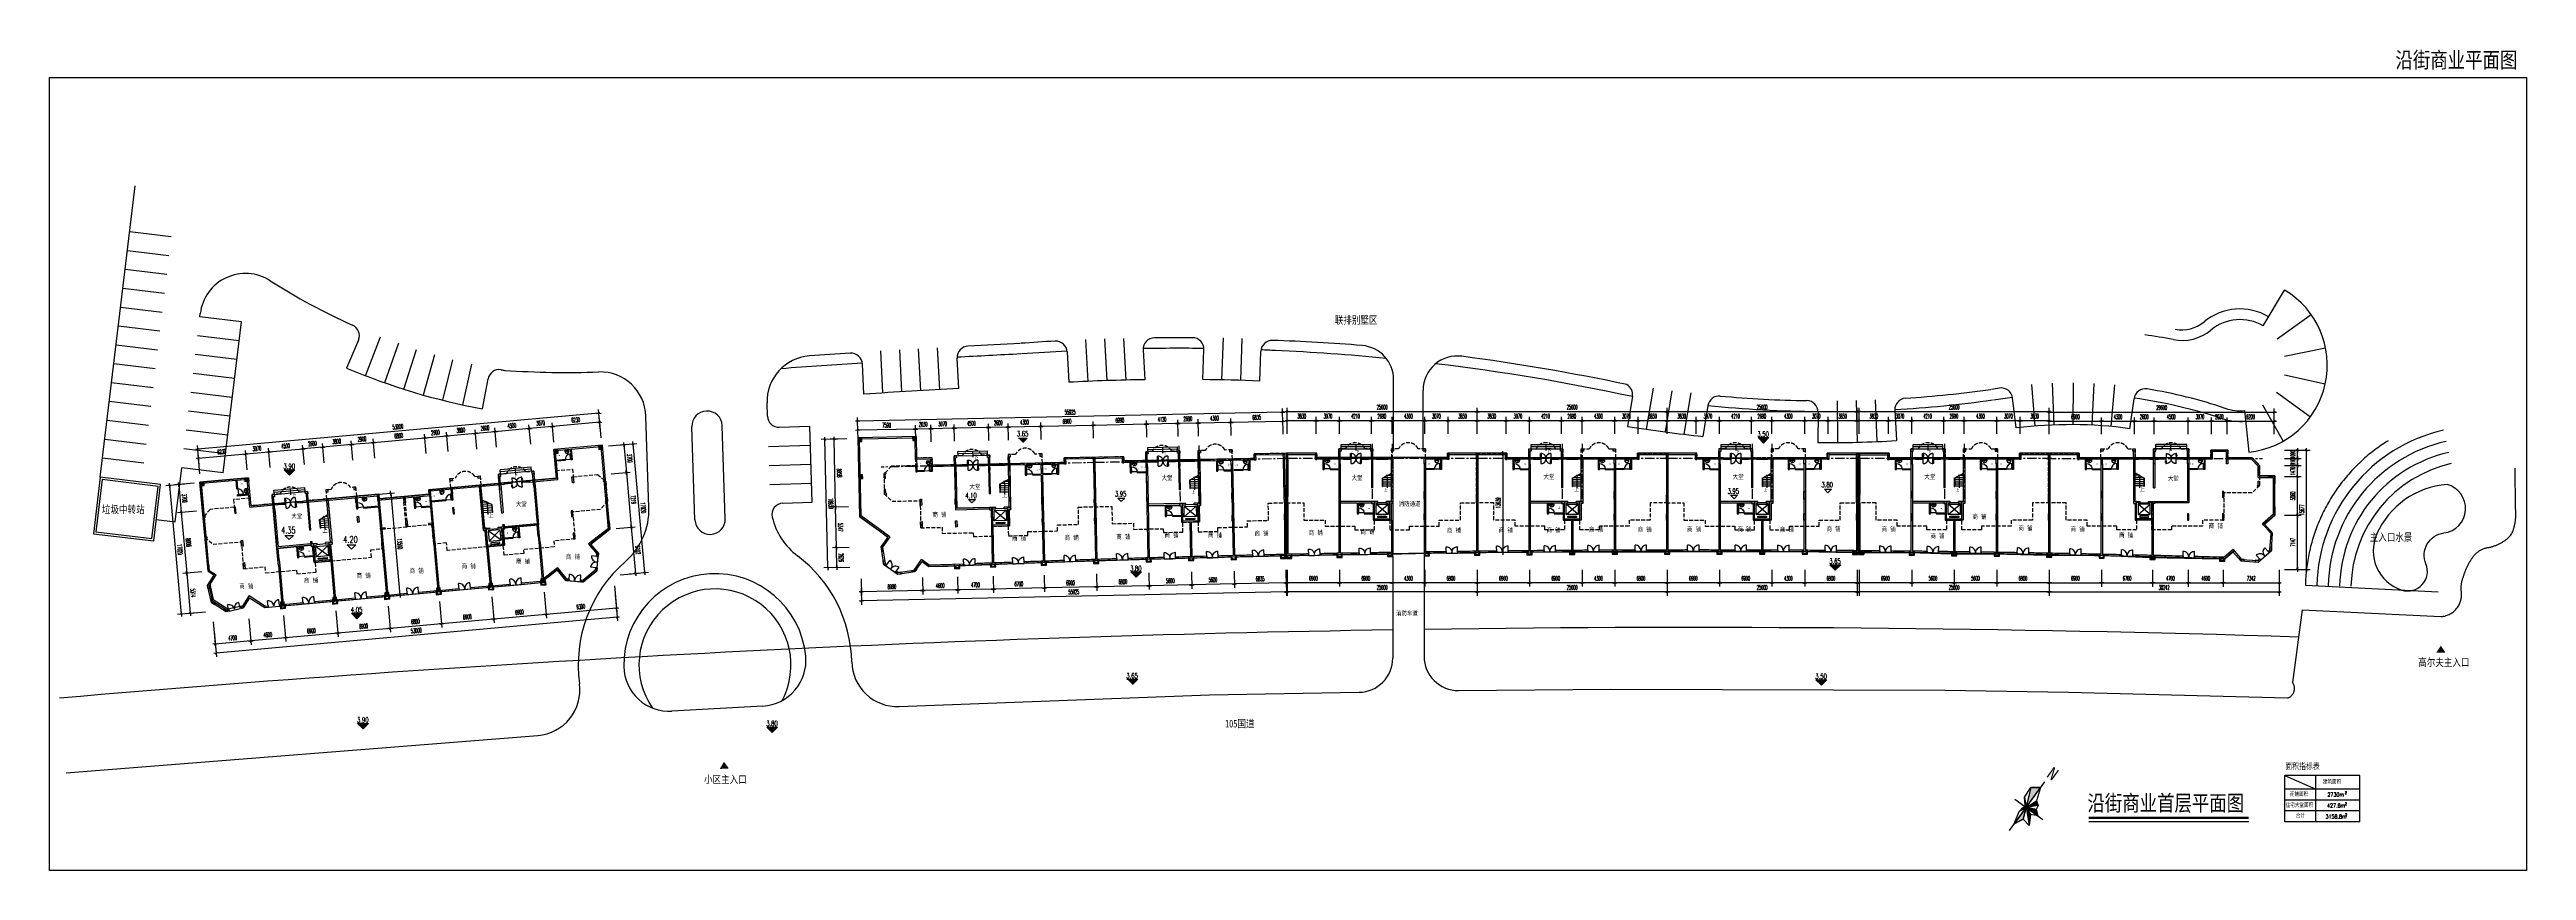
# Model space of a CAD drawing. Extents: x 34838826 to 35164760, y 36533342 to 36641385.
import ezdxf
from ezdxf.enums import TextEntityAlignment as Align

# ---------------------------------------------------------------- set-up
doc = ezdxf.new("R2010")
doc.units = 0
doc.header["$LTSCALE"] = 1000
doc.header["$MEASUREMENT"] = 0
for name, pattern in [('CENTER', [2, 1.25, -0.25, 0.25, -0.25]), ('DASH', [0.35, 0.25, -0.1]), ('DASHED2', [0.375, 0.25, -0.125])]:
    doc.linetypes.add(name, pattern=pattern)
doc.layers.get('0').update_dxf_attribs({"linetype": 'CONTINUOUS'})
doc.layers.get('DEFPOINTS').update_dxf_attribs({"linetype": 'CONTINUOUS'})
for name, color, linetype in [('AREA', 5, 'CONTINUOUS'), ('AXIS', 3, 'CONTINUOUS'), ('COLUMN', 6, 'CONTINUOUS'), ('DOTE', 8, 'CENTER'), ('FUN', 3, 'CONTINUOUS'), ('GROUND', 2, 'CONTINUOUS'), ('H', 8, 'CONTINUOUS'), ('PUB_DIM', 3, 'CONTINUOUS'), ('PUB_TEXT', 7, 'CONTINUOUS'), ('STAIR', 2, 'CONTINUOUS'), ('TEXT', 7, 'CONTINUOUS'), ('TXT', 7, 'CONTINUOUS'), ('WALL', 4, 'CONTINUOUS'), ('WATER', 132, 'CONTINUOUS'), ('WINDOW', 2, 'CONTINUOUS'), ('室内地坪标高', 1, 'CONTINUOUS'), ('建筑', 4, 'CONTINUOUS'), ('标高', 7, 'CONTINUOUS'), ('规划路', 30, 'CONTINUOUS'), ('道路边线', 8, 'CONTINUOUS'), ('风玫瑰', 7, 'CONTINUOUS')]:
    doc.layers.add(name, color=color, linetype=linetype)
doc.styles.add('-宋体', font='SimSun.ttf')
doc.styles.add('DIM_FONT', font='SIMPLEX.shx', dxfattribs={"width": 0.45})
doc.styles.add('HT', font='SIMHEI.TTF')
doc.styles.add('ROMANC', font='romanc', dxfattribs={"width": 0.8, "height": 250})
doc.styles.add('X15', font='SIMHEI.TTF', dxfattribs={"width": 0.8, "height": 3})
doc.dimstyles.new('DIMA', dxfattribs={"dimtxt": 300, "dimasz": 1, "dimexe": 250, "dimexo": 300, "dimgap": 150, "dimtad": 1, "dimdec": 0, "dimzin": 0, "dimtxsty": 'DIM_FONT', "dimblk": '_DIMX', "dimcen": 0.09, "dimse1": 1, "dimclrt": 7, "dimazin": 3, "dimtfac": 1, "dimtdec": 0, "dimtix": 1, "dimtmove": 0, "dimatfit": 3, "dimtolj": 1, "dimtzin": 0})
doc.dimstyles.new('DIMB', dxfattribs={"dimtxt": 300, "dimasz": 1, "dimexe": 250, "dimexo": 300, "dimgap": 150, "dimtad": 1, "dimdec": 0, "dimzin": 0, "dimtxsty": 'DIM_FONT', "dimblk": '_DIMX', "dimcen": 0.09, "dimse2": 1, "dimclrt": 7, "dimazin": 3, "dimtfac": 1, "dimtdec": 0, "dimtix": 1, "dimtmove": 0, "dimatfit": 3, "dimtolj": 1, "dimtzin": 0})
doc.dimstyles.new('DIMN', dxfattribs={"dimtxt": 300, "dimasz": 1, "dimexe": 250, "dimexo": 300, "dimgap": 150, "dimtad": 1, "dimdec": 0, "dimzin": 0, "dimtxsty": 'DIM_FONT', "dimblk": '_DIMX', "dimcen": 0.09, "dimclrt": 7, "dimazin": 3, "dimtfac": 1, "dimtdec": 0, "dimtix": 1, "dimtmove": 0, "dimatfit": 3, "dimtolj": 1, "dimtzin": 0})

# ---------------------------------------------------------------- blocks, each defined once
blk = doc.blocks.new('M_B0OPK')
for p, q in [((-0.5, 0.5), (0.5, 0.5)), ((0.5, 0.17), (-0.5, 0.17)), ((0.5, -0.17), (-0.5, -0.17)), ((-0.5, -0.5), (0.5, -0.5))]:
    blk.add_line(p, q)
blk = doc.blocks.new('_ARROW')
blk.add_solid([(0, 0), (-1, 0.1), (-1, -0.1)])
blk = doc.blocks.new('M_A19UKF')
for p, q in [((-0.49, 0.3), (-0.49, 0.17)), ((-0.47, 0), (-0.47, 0.4)), ((-0.47, 0.4), (-0.43, 0.4)), ((-0.43, 0.4), (-0.43, 0)), ((-0.41, 0.3), (-0.41, 0.17)), ((-0.5, 0), (-0.5, -0.07)), ((-0.43, 0), (-0.5, 0)), ((-0.5, 0), (-0.5, 0)), ((-0.5, -0.07), (-0.5, -0.07)), ((-0.5, -0.07), (-0.47, -0.07)), ((-0.43, 0), (-0.47, 0)), ((-0.43, -0.07), (-0.47, -0.07)), ((-0.43, 0), (-0.43, -0.07)), ((0.41, -0.37), (0.41, -0.24)), ((0.43, 0), (0.43, -0.07)), ((0.43, 0), (0.47, 0)), ((0.43, 0), (0.5, 0)), ((0.43, -0.47), (0.43, -0.07)), ((0.43, -0.07), (0.5, -0.07)), ((0.43, -0.07), (0.47, -0.07)), ((0.47, -0.47), (0.43, -0.47)), ((0.5, 0), (0.47, 0)), ((0.47, -0.07), (0.47, -0.47)), ((0.5, -0.07), (0.47, -0.07)), ((0.49, -0.37), (0.49, -0.24)), ((0.5, 0), (0.5, -0.07)), ((0.5, 0), (0.5, 0)), ((0.5, -0.07), (0.5, -0.07))]:
    blk.add_line(p, q)
at = {"linetype": 'DASHED2'}
for p, q in [((0.43, 0.4), (0.43, 0)), ((-0.43, -0.47), (-0.43, -0.07))]:
    blk.add_line(p, q, dxfattribs=at)
for centre, start, end in [((-0.4, 0), 359.8007, 94.7805), ((0.4, -0.07), 179.8007, 274.7805)]:
    blk.add_arc(centre, 0.4, start, end)
for centre, start, end in [((0.4, 0), 85.2195, 180.1993), ((-0.4, -0.07), 265.2195, 0.1993)]:
    blk.add_arc(centre, 0.4, start, end, dxfattribs=at)
blk = doc.blocks.new('_WBLK')
for p, q in [((-0.5, 0.5), (0.5, 0.5)), ((0.5, 0.17), (-0.5, 0.17)), ((0.5, -0.17), (-0.5, -0.17)), ((-0.5, -0.5), (0.5, -0.5))]:
    blk.add_line(p, q)
blk = doc.blocks.new('A$C26D949BF')
at = {"layer": 'GROUND'}
for p, q in [((2890, 5900), (2890, 6800)), ((3070, 5900), (3070, 6800)), ((3190, 7660), (7070, 7660)), ((3190, 7100), (3190, 7660)), ((3190, 7380), (7070, 7380)), ((3190, 7100), (7070, 7100)), ((7070, 7100), (7070, 7660)), ((7190, 5900), (7190, 6800)), ((7370, 5900), (7370, 6800)), ((4380, 5900), (5880, 5900))]:
    blk.add_line(p, q, dxfattribs=at)
at = {"layer": 'PUB_DIM'}
for points in [[(5115, 7660), (5115, 6854)], [(9220, 3257), (9220, 1968)]]:
    blk.add_lwpolyline(points, dxfattribs=at)
at = {"layer": 'STAIR'}
for p, q in [((8580, 3220), (9161, 3538)), ((8780, 3330), (9790, 3330)), ((9161, 3538), (9281, 3456)), ((9281, 3456), (9165, 3666)), ((9165, 3666), (9266, 3596)), ((9266, 3596), (9790, 3885)), ((9291, 3610), (9790, 3610)), ((8580, 3220), (8580, 2150)), ((8580, 2150), (8640, 2150)), ((8640, 3253), (8640, 2150)), ((8640, 3050), (9790, 3050)), ((8640, 2770), (9790, 2770)), ((8640, 2490), (9790, 2490)), ((8640, 2210), (9790, 2210))]:
    blk.add_line(p, q, dxfattribs=at)
at = {"layer": 'WALL'}
for p, q in [((3480, 5900), (0, 5900)), ((3480, 5720), (3070, 5720)), ((3480, 5720), (3480, 5900)), ((4380, 5720), (4380, 5900)), ((4380, 5720), (4380, 5900)), ((5880, 5720), (5880, 5900)), ((5880, 5720), (5880, 5900)), ((6780, 5900), (7830, 5900)), ((6780, 5720), (6780, 5900)), ((7190, 5720), (6780, 5720)), ((7190, 5720), (7190, 1980)), ((7370, 1980), (7370, 5720)), ((7190, 180), (3070, 180)), ((7370, 1980), (7190, 1980)), ((8030, 180), (7370, 180)), ((3070, 0), (7190, 0))]:
    blk.add_line(p, q, dxfattribs=at)
at = {"layer": 'PUB_DIM', "xscale": 400, "yscale": 400, "zscale": 400, "rotation": 90}
for p in [(5115, 7660), (9220, 3257)]:
    blk.add_blockref('_ARROW', p, dxfattribs=at)
at = {"layer": 'WINDOW'}
for name, p, xscale, yscale, zscale, rotation in [('_WBLK', (3930, 5810), 900, 180.0000000000055, 900, 1.4167e-05), ('M_A19UKF', (5130, 5756), 1500, 1500, 1500, 180.000014167), ('_WBLK', (6330, 5810), 900, 179.9956343770082, 900, 1.9436e-05), ('M_B0OPK', (8580, 5810), 1500, 179.9997496008968, 1500, 5.593e-06)]:
    blk.add_blockref(name, p, dxfattribs=dict(at, xscale=xscale, yscale=yscale, zscale=zscale, rotation=rotation))
at = {"layer": 'TEXT', "style": '-宋体', "width": 0.85}
for s, p in [('下', (5183, 6556)), ('上', (8825, 1514))]:
    blk.add_text(s, height=350, dxfattribs=at).set_placement(p)
blk = doc.blocks.new('_A0AYL')
for p, q in [((-0.5, 0), (-0.5, -1)), ((-0.5, 0), (-0.46, 0)), ((-0.46, 0), (-0.46, -1)), ((-0.5, -1), (-0.46, -1))]:
    blk.add_line(p, q)
blk.add_arc((-0.5, 0), 1, 270, 360)
blk = doc.blocks.new('M_E6')
for p, q in [((240, 0), (-240, 0)), ((-237, 0), (239, 0)), ((240, 0), (270, -79)), ((-213, -36), (-271, -91)), ((-240, 0), (-270, -79)), ((-179, -23), (181, -23)), ((141, -105), (-141, -105)), ((-141, -105), (141, -105)), ((217, -37), (274, -95))]:
    blk.add_line(p, q)
for centre, radius in [((-99, -65), 16.3), ((2, -172), 31.6), ((2, -172), 23), ((101, -65), 16.3)]:
    blk.add_circle(centre, radius)
for centre, radius, start, end in [((28, -152), 307, 166.17513, 244.72963), ((-141, -205), 100, 90, 190.56023), ((0, -179), 243, 190.56023, 349.43977), ((-179, -73), 50, 90, 133.18096), ((0, -201), 250, 245.80711, 296.46282), ((28, -152), 307, 266.58899, 266.59358), ((-28, -152), 307, 297.06391, 13.82487), ((141, -205), 100, 349.43977, 90), ((181, -73), 50, 44.56072, 90)]:
    blk.add_arc(centre, radius, start, end)
at = {"width": 0.8, "flags": 9}
for tag in ['XSIZE', 'YSIZE']:
    blk.add_attdef(tag, (0, 0), '', height=0.5, dxfattribs=at)
blk = doc.blocks.new('M_E2')
blk.add_line((-306, -118), (-266, -118))
at = {"const_width": 1.5}
for points in [[(-366, 138, 0.9789497), (-366, -138, 0.9789497)], [(-366, 118, 0.9789497), (-366, -118, 0.9789497)], [(-306, 118, 0.4142136), (-316, 108, 0.4142136)], [(0, 88, 0.4621922), (-59, 137, 0.4621922)], [(-20, 88, 0.4142136), (-50, 118, 0.4142136)], [(-316, -108, 0.4142136), (-306, -118, 0.4142136)], [(-59, -137, 0.4621922), (0, -88, 0.4621922)], [(-50, -118, 0.4142136), (-20, -88, 0.4142136)]]:
    blk.add_lwpolyline(points, format="xyb", dxfattribs=at)
for points in [[(-366, 137), (-59, 137)], [(-316, 118), (-366, 118)], [(-340, 118), (-266, 118)], [(-316, 108), (-316, -108)], [(-50, 118), (-267, 118)], [(-20, -88), (-20, 88)], [(0, 88), (0, -88)], [(-381, -137), (-59, -137)], [(-316, -118), (-366, -118)], [(-340, -118), (-266, -118)], [(-266, -118), (-50, -118)]]:
    blk.add_lwpolyline(points, dxfattribs=at)
at = {"width": 0.8, "flags": 9}
for tag in ['XSIZE', 'YSIZE']:
    blk.add_attdef(tag, (0, 0), '', height=0.5, dxfattribs=at)
blk = doc.blocks.new('_DIMX')
blk.add_line((-150, 0), (150, 0))
at = {"const_width": 50}
blk.add_lwpolyline([(-70, -70), (70, 70)], dxfattribs=at)
blk = doc.blocks.new('*D21')
at = {"color": 0, "linetype": 'BYBLOCK'}
for p, q in [((34913195, 36570362), (34913502, 36566952)), ((34913455, 36567450), (34860672, 36562704)), ((34860408, 36565616), (34860715, 36562206))]:
    blk.add_line(p, q, dxfattribs=at)
at = {"layer": 'DEFPOINTS', "color": 0, "linetype": 'BYBLOCK'}
for p in [(34913142, 36570960), (34860355, 36566214), (34860670, 36562704)]:
    blk.add_point(p, dxfattribs=at)
at = {"color": 0, "linetype": 'BYBLOCK', "xscale": 2, "yscale": 2, "zscale": 2}
for p, rotation in [((34913457, 36567450), 5.137622987971771), ((34860670, 36562704), 185.1376229879718)]:
    blk.add_blockref('_DIMX', p, dxfattribs=dict(at, rotation=rotation))
at = {"color": 7, "linetype": 'BYBLOCK', "insert": (34887010, 36565674), "char_height": 600, "attachment_point": 5, "rotation": 5.13762, "style": 'DIM_FONT'}
blk.add_mtext('\\A1;53000', dxfattribs=at)
blk = doc.blocks.new('*D22')
at = {"color": 0, "linetype": 'BYBLOCK'}
for p, q in [((34903894, 36569960), (34904201, 36566549)), ((34913157, 36570793), (34913463, 36567382)), ((34913417, 36567880), (34904158, 36567047))]:
    blk.add_line(p, q, dxfattribs=at)
at = {"layer": 'DEFPOINTS', "color": 0, "linetype": 'BYBLOCK'}
for p in [(34903840, 36570557), (34913103, 36571390), (34904156, 36567047)]:
    blk.add_point(p, dxfattribs=at)
at = {"color": 0, "linetype": 'BYBLOCK', "xscale": 2, "yscale": 2, "zscale": 2}
for p, rotation in [((34904156, 36567047), 185.1376229880291), ((34913419, 36567880), 5.137622988029166)]:
    blk.add_blockref('_DIMX', p, dxfattribs=dict(at, rotation=rotation))
at = {"color": 7, "linetype": 'BYBLOCK', "insert": (34908734, 36568061), "char_height": 600, "attachment_point": 5, "rotation": 5.13762, "style": 'DIM_FONT'}
blk.add_mtext('\\A1;9300', dxfattribs=at)
blk = doc.blocks.new('*D23')
at = {"color": 0, "linetype": 'BYBLOCK'}
for p, q in [((34860301, 36566811), (34860608, 36563401)), ((34864982, 36567232), (34865289, 36563822)), ((34865242, 36564320), (34860565, 36563899))]:
    blk.add_line(p, q, dxfattribs=at)
at = {"layer": 'DEFPOINTS', "color": 0, "linetype": 'BYBLOCK'}
for p in [(34860247, 36567409), (34864928, 36567830), (34860563, 36563899)]:
    blk.add_point(p, dxfattribs=at)
at = {"color": 0, "linetype": 'BYBLOCK', "xscale": 2, "yscale": 2, "zscale": 2}
for p, rotation in [((34860563, 36563899), 185.1376229879504), ((34865244, 36564320), 5.137622987950348)]:
    blk.add_blockref('_DIMX', p, dxfattribs=dict(at, rotation=rotation))
at = {"color": 7, "linetype": 'BYBLOCK', "insert": (34862850, 36564707), "char_height": 600, "attachment_point": 5, "rotation": 5.13762, "style": 'DIM_FONT'}
blk.add_mtext('\\A1;4700', dxfattribs=at)
blk = doc.blocks.new('*D24')
at = {"color": 0, "linetype": 'BYBLOCK'}
for p, q in [((34864982, 36567232), (34865289, 36563822)), ((34869564, 36567644), (34869870, 36564234)), ((34869823, 36564731), (34865246, 36564320))]:
    blk.add_line(p, q, dxfattribs=at)
at = {"layer": 'DEFPOINTS', "color": 0, "linetype": 'BYBLOCK'}
for p in [(34864928, 36567830), (34869510, 36568242), (34865244, 36564320)]:
    blk.add_point(p, dxfattribs=at)
at = {"color": 0, "linetype": 'BYBLOCK', "xscale": 2, "yscale": 2, "zscale": 2}
for p, rotation in [((34865244, 36564320), 185.1376229879626), ((34869825, 36564732), 5.137622987962658)]:
    blk.add_blockref('_DIMX', p, dxfattribs=dict(at, rotation=rotation))
at = {"color": 7, "linetype": 'BYBLOCK', "insert": (34867481, 36565123), "char_height": 600, "attachment_point": 5, "rotation": 5.13762, "style": 'DIM_FONT'}
blk.add_mtext('\\A1;4600', dxfattribs=at)
blk = doc.blocks.new('*D25')
at = {"color": 0, "linetype": 'BYBLOCK'}
for p, q in [((34869564, 36567644), (34869870, 36564234)), ((34876436, 36568262), (34876742, 36564852)), ((34876696, 36565349), (34869827, 36564732))]:
    blk.add_line(p, q, dxfattribs=at)
at = {"layer": 'DEFPOINTS', "color": 0, "linetype": 'BYBLOCK'}
for p in [(34869510, 36568242), (34876382, 36568860), (34869825, 36564732)]:
    blk.add_point(p, dxfattribs=at)
at = {"color": 0, "linetype": 'BYBLOCK', "xscale": 2, "yscale": 2, "zscale": 2}
for p, rotation in [((34869825, 36564732), 185.1376229879777), ((34876698, 36565350), 5.137622987977686)]:
    blk.add_blockref('_DIMX', p, dxfattribs=dict(at, rotation=rotation))
at = {"color": 7, "linetype": 'BYBLOCK', "insert": (34873208, 36565638), "char_height": 600, "attachment_point": 5, "rotation": 5.13762, "style": 'DIM_FONT'}
blk.add_mtext('\\A1;6900', dxfattribs=at)
blk = doc.blocks.new('*D26')
at = {"color": 0, "linetype": 'BYBLOCK'}
for p, q in [((34876505, 36567497), (34876811, 36564087)), ((34883377, 36568115), (34883684, 36564705)), ((34883637, 36565202), (34876768, 36564585))]:
    blk.add_line(p, q, dxfattribs=at)
at = {"layer": 'DEFPOINTS', "color": 0, "linetype": 'BYBLOCK'}
for p in [(34876451, 36568095), (34883323, 36568713), (34876766, 36564585)]:
    blk.add_point(p, dxfattribs=at)
at = {"color": 0, "linetype": 'BYBLOCK', "xscale": 2, "yscale": 2, "zscale": 2}
for p, rotation in [((34876766, 36564585), 185.1376229878985), ((34883639, 36565203), 5.137622987898549)]:
    blk.add_blockref('_DIMX', p, dxfattribs=dict(at, rotation=rotation))
at = {"color": 7, "linetype": 'BYBLOCK', "insert": (34880149, 36565491), "char_height": 600, "attachment_point": 5, "rotation": 5.13762, "style": 'DIM_FONT'}
blk.add_mtext('\\A1;6900', dxfattribs=at)
blk = doc.blocks.new('*D27')
at = {"color": 0, "linetype": 'BYBLOCK'}
for p, q in [((34883377, 36568115), (34883684, 36564705)), ((34890150, 36568724), (34890456, 36565314)), ((34890409, 36565811), (34883641, 36565203))]:
    blk.add_line(p, q, dxfattribs=at)
at = {"layer": 'DEFPOINTS', "color": 0, "linetype": 'BYBLOCK'}
for p in [(34883323, 36568713), (34890096, 36569322), (34883639, 36565203)]:
    blk.add_point(p, dxfattribs=at)
at = {"color": 0, "linetype": 'BYBLOCK', "xscale": 2, "yscale": 2, "zscale": 2}
for p, rotation in [((34883639, 36565203), 185.1376229879635), ((34890411, 36565812), 5.137622987963537)]:
    blk.add_blockref('_DIMX', p, dxfattribs=dict(at, rotation=rotation))
at = {"color": 7, "linetype": 'BYBLOCK', "insert": (34886971, 36566105), "char_height": 600, "attachment_point": 5, "rotation": 5.13762, "style": 'DIM_FONT'}
blk.add_mtext('\\A1;6800', dxfattribs=at)
blk = doc.blocks.new('*D28')
at = {"color": 0, "linetype": 'BYBLOCK'}
for p, q in [((34890150, 36568724), (34890456, 36565314)), ((34897022, 36569342), (34897328, 36565931)), ((34897282, 36566429), (34890413, 36565812))]:
    blk.add_line(p, q, dxfattribs=at)
at = {"layer": 'DEFPOINTS', "color": 0, "linetype": 'BYBLOCK'}
for p in [(34896968, 36569940), (34890096, 36569322), (34890411, 36565812)]:
    blk.add_point(p, dxfattribs=at)
at = {"color": 0, "linetype": 'BYBLOCK', "xscale": 2, "yscale": 2, "zscale": 2}
for p, rotation in [((34897284, 36566429), 5.137622987908861), ((34890411, 36565812), 185.1376229879088)]:
    blk.add_blockref('_DIMX', p, dxfattribs=dict(at, rotation=rotation))
at = {"color": 7, "linetype": 'BYBLOCK', "insert": (34893794, 36566718), "char_height": 600, "attachment_point": 5, "rotation": 5.13762, "style": 'DIM_FONT'}
blk.add_mtext('\\A1;6900', dxfattribs=at)
blk = doc.blocks.new('*D29')
at = {"color": 0, "linetype": 'BYBLOCK'}
for p, q in [((34903894, 36569960), (34904201, 36566549)), ((34897022, 36569342), (34897328, 36565931)), ((34904154, 36567047), (34897286, 36566430))]:
    blk.add_line(p, q, dxfattribs=at)
at = {"layer": 'DEFPOINTS', "color": 0, "linetype": 'BYBLOCK'}
for p in [(34896968, 36569940), (34903840, 36570557), (34897284, 36566429)]:
    blk.add_point(p, dxfattribs=at)
at = {"color": 0, "linetype": 'BYBLOCK', "xscale": 2, "yscale": 2, "zscale": 2}
for p, rotation in [((34897284, 36566429), 185.1376229880257), ((34904156, 36567047), 5.137622988025727)]:
    blk.add_blockref('_DIMX', p, dxfattribs=dict(at, rotation=rotation))
at = {"color": 7, "linetype": 'BYBLOCK', "insert": (34900666, 36567336), "char_height": 600, "attachment_point": 5, "rotation": 5.13762, "style": 'DIM_FONT'}
blk.add_mtext('\\A1;6900', dxfattribs=at)
blk = doc.blocks.new('*D30')
at = {"color": 0, "linetype": 'BYBLOCK'}
for p, q in [((34911394, 36590402), (34911165, 36592944)), ((34911208, 36592446), (34858425, 36587701)), ((34858607, 36585656), (34858378, 36588198))]:
    blk.add_line(p, q, dxfattribs=at)
at = {"layer": 'DEFPOINTS', "color": 0, "linetype": 'BYBLOCK'}
for p in [(34911447, 36589805), (34858423, 36587700), (34858660, 36585059)]:
    blk.add_point(p, dxfattribs=at)
at = {"color": 0, "linetype": 'BYBLOCK', "xscale": 2, "yscale": 2, "zscale": 2}
for p, rotation in [((34911210, 36592446), 5.137622987882083), ((34858423, 36587700), 185.1376229878821)]:
    blk.add_blockref('_DIMX', p, dxfattribs=dict(at, rotation=rotation))
at = {"color": 7, "linetype": 'BYBLOCK', "insert": (34884763, 36590671), "char_height": 600, "attachment_point": 5, "rotation": 5.13762, "style": 'DIM_FONT'}
blk.add_mtext('\\A1;53000', dxfattribs=at)
blk = doc.blocks.new('*D31')
at = {"color": 0, "linetype": 'BYBLOCK'}
for p, q in [((34911405, 36590278), (34911176, 36592820)), ((34905200, 36589720), (34904971, 36592262)), ((34911219, 36592321), (34905018, 36591764))]:
    blk.add_line(p, q, dxfattribs=at)
at = {"layer": 'DEFPOINTS', "color": 0, "linetype": 'BYBLOCK'}
for p in [(34905016, 36591764), (34911459, 36589680), (34905254, 36589122)]:
    blk.add_point(p, dxfattribs=at)
at = {"color": 0, "linetype": 'BYBLOCK', "xscale": 2, "yscale": 2, "zscale": 2}
for p, rotation in [((34905016, 36591764), 185.1376229878582), ((34911221, 36592322), 5.137622987858181)]:
    blk.add_blockref('_DIMX', p, dxfattribs=dict(at, rotation=rotation))
at = {"color": 7, "linetype": 'BYBLOCK', "insert": (34908065, 36592640), "char_height": 600, "attachment_point": 5, "rotation": 5.13762, "style": 'DIM_FONT'}
blk.add_mtext('\\A1;6230', dxfattribs=at)
blk = doc.blocks.new('*D32')
at = {"color": 0, "linetype": 'BYBLOCK'}
for p, q in [((34858618, 36585532), (34858389, 36588074)), ((34864637, 36588133), (34858436, 36587576)), ((34864823, 36586089), (34864594, 36588631))]:
    blk.add_line(p, q, dxfattribs=at)
at = {"layer": 'DEFPOINTS', "color": 0, "linetype": 'BYBLOCK'}
for p in [(34858434, 36587576), (34858672, 36584934), (34864877, 36585492)]:
    blk.add_point(p, dxfattribs=at)
at = {"color": 0, "linetype": 'BYBLOCK', "xscale": 2, "yscale": 2, "zscale": 2}
for p, rotation in [((34858434, 36587576), 185.1376229878444), ((34864639, 36588134), 5.137622987844433)]:
    blk.add_blockref('_DIMX', p, dxfattribs=dict(at, rotation=rotation))
at = {"color": 7, "linetype": 'BYBLOCK', "insert": (34861483, 36588452), "char_height": 600, "attachment_point": 5, "rotation": 5.13762, "style": 'DIM_FONT'}
blk.add_mtext('\\A1;6230', dxfattribs=at)
blk = doc.blocks.new('*D33')
at = {"color": 0, "linetype": 'BYBLOCK'}
for p, q in [((34864823, 36586089), (34864594, 36588631)), ((34867695, 36588408), (34864641, 36588134)), ((34867880, 36586364), (34867652, 36588906))]:
    blk.add_line(p, q, dxfattribs=at)
at = {"layer": 'DEFPOINTS', "color": 0, "linetype": 'BYBLOCK'}
for p in [(34864639, 36588134), (34864877, 36585492), (34867934, 36585767)]:
    blk.add_point(p, dxfattribs=at)
at = {"color": 0, "linetype": 'BYBLOCK', "xscale": 2, "yscale": 2, "zscale": 2}
for p, rotation in [((34864639, 36588134), 185.1376229879605), ((34867697, 36588408), 5.1376229879605)]:
    blk.add_blockref('_DIMX', p, dxfattribs=dict(at, rotation=rotation))
at = {"color": 7, "linetype": 'BYBLOCK', "insert": (34866114, 36588869), "char_height": 600, "attachment_point": 5, "rotation": 5.13762, "style": 'DIM_FONT'}
blk.add_mtext('\\A1;3070', dxfattribs=at)
blk = doc.blocks.new('*D34')
at = {"color": 0, "linetype": 'BYBLOCK'}
for p, q in [((34867880, 36586364), (34867652, 36588906)), ((34872177, 36588811), (34867699, 36588409)), ((34872362, 36586767), (34872134, 36589309))]:
    blk.add_line(p, q, dxfattribs=at)
at = {"layer": 'DEFPOINTS', "color": 0, "linetype": 'BYBLOCK'}
for p in [(34867697, 36588408), (34872416, 36586170), (34867934, 36585767)]:
    blk.add_point(p, dxfattribs=at)
at = {"color": 0, "linetype": 'BYBLOCK', "xscale": 2, "yscale": 2, "zscale": 2}
for p, rotation in [((34867697, 36588408), 185.1376229878352), ((34872179, 36588811), 5.13762298783516)]:
    blk.add_blockref('_DIMX', p, dxfattribs=dict(at, rotation=rotation))
at = {"color": 7, "linetype": 'BYBLOCK', "insert": (34869884, 36589207), "char_height": 600, "attachment_point": 5, "rotation": 5.13762, "style": 'DIM_FONT'}
blk.add_mtext('\\A1;4500', dxfattribs=at)
blk = doc.blocks.new('*D35')
at = {"color": 0, "linetype": 'BYBLOCK'}
for p, q in [((34874951, 36587000), (34874723, 36589542)), ((34872362, 36586767), (34872134, 36589309)), ((34874766, 36589044), (34872181, 36588812))]:
    blk.add_line(p, q, dxfattribs=at)
at = {"layer": 'DEFPOINTS', "color": 0, "linetype": 'BYBLOCK'}
for p in [(34872179, 36588811), (34872416, 36586170), (34875005, 36586402)]:
    blk.add_point(p, dxfattribs=at)
at = {"color": 0, "linetype": 'BYBLOCK', "xscale": 2, "yscale": 2, "zscale": 2}
for p, rotation in [((34872179, 36588811), 185.1376229878416), ((34874768, 36589044), 5.137622987841635)]:
    blk.add_blockref('_DIMX', p, dxfattribs=dict(at, rotation=rotation))
at = {"color": 7, "linetype": 'BYBLOCK', "insert": (34873419, 36589525), "char_height": 600, "attachment_point": 5, "rotation": 5.13762, "style": 'DIM_FONT'}
blk.add_mtext('\\A1;2600', dxfattribs=at)
blk = doc.blocks.new('*D36')
at = {"color": 0, "linetype": 'BYBLOCK'}
for p, q in [((34874951, 36587000), (34874723, 36589542)), ((34878550, 36589384), (34874770, 36589044)), ((34878736, 36587340), (34878507, 36589882))]:
    blk.add_line(p, q, dxfattribs=at)
at = {"layer": 'DEFPOINTS', "color": 0, "linetype": 'BYBLOCK'}
for p in [(34874768, 36589044), (34875005, 36586402), (34878789, 36586743)]:
    blk.add_point(p, dxfattribs=at)
at = {"color": 0, "linetype": 'BYBLOCK', "xscale": 2, "yscale": 2, "zscale": 2}
for p, rotation in [((34878552, 36589384), 5.137622987954105), ((34874768, 36589044), 185.1376229879541)]:
    blk.add_blockref('_DIMX', p, dxfattribs=dict(at, rotation=rotation))
at = {"color": 7, "linetype": 'BYBLOCK', "insert": (34876606, 36589812), "char_height": 600, "attachment_point": 5, "rotation": 5.13762, "style": 'DIM_FONT'}
blk.add_mtext('\\A1;3800', dxfattribs=at)
blk = doc.blocks.new('*D37')
at = {"color": 0, "linetype": 'BYBLOCK'}
for p, q in [((34878736, 36587340), (34878507, 36589882)), ((34881438, 36589644), (34878554, 36589385)), ((34881624, 36587600), (34881395, 36590142))]:
    blk.add_line(p, q, dxfattribs=at)
at = {"layer": 'DEFPOINTS', "color": 0, "linetype": 'BYBLOCK'}
for p in [(34878552, 36589384), (34878789, 36586743), (34881678, 36587002)]:
    blk.add_point(p, dxfattribs=at)
at = {"color": 0, "linetype": 'BYBLOCK', "xscale": 2, "yscale": 2, "zscale": 2}
for p, rotation in [((34878552, 36589384), 185.1376229879027), ((34881440, 36589644), 5.137622987902707)]:
    blk.add_blockref('_DIMX', p, dxfattribs=dict(at, rotation=rotation))
at = {"color": 7, "linetype": 'BYBLOCK', "insert": (34879942, 36590112), "char_height": 600, "attachment_point": 5, "rotation": 5.13762, "style": 'DIM_FONT'}
blk.add_mtext('\\A1;2900', dxfattribs=at)
blk = doc.blocks.new('*D38')
at = {"color": 0, "linetype": 'BYBLOCK'}
for p, q in [((34881625, 36587600), (34881396, 36590142)), ((34888212, 36590253), (34881443, 36589644)), ((34888398, 36588209), (34888169, 36590751))]:
    blk.add_line(p, q, dxfattribs=at)
at = {"layer": 'DEFPOINTS', "color": 0, "linetype": 'BYBLOCK'}
for p in [(34881441, 36589644), (34881679, 36587003), (34888451, 36587611)]:
    blk.add_point(p, dxfattribs=at)
at = {"color": 0, "linetype": 'BYBLOCK', "xscale": 2, "yscale": 2, "zscale": 2}
for p, rotation in [((34881441, 36589644), 185.1376229879422), ((34888214, 36590253), 5.137622987942194)]:
    blk.add_blockref('_DIMX', p, dxfattribs=dict(at, rotation=rotation))
at = {"color": 7, "linetype": 'BYBLOCK', "insert": (34884774, 36590546), "char_height": 600, "attachment_point": 5, "rotation": 5.13762, "style": 'DIM_FONT'}
blk.add_mtext('\\A1;6800', dxfattribs=at)
blk = doc.blocks.new('*D39')
at = {"color": 0, "linetype": 'BYBLOCK'}
for p, q in [((34888398, 36588209), (34888169, 36590751)), ((34891100, 36590513), (34888216, 36590253)), ((34891286, 36588469), (34891057, 36591011))]:
    blk.add_line(p, q, dxfattribs=at)
at = {"layer": 'DEFPOINTS', "color": 0, "linetype": 'BYBLOCK'}
for p in [(34888214, 36590253), (34888451, 36587611), (34891340, 36587871)]:
    blk.add_point(p, dxfattribs=at)
at = {"color": 0, "linetype": 'BYBLOCK', "xscale": 2, "yscale": 2, "zscale": 2}
for p, rotation in [((34888214, 36590253), 185.1376229877731), ((34891102, 36590513), 5.13762298777313)]:
    blk.add_blockref('_DIMX', p, dxfattribs=dict(at, rotation=rotation))
at = {"color": 7, "linetype": 'BYBLOCK', "insert": (34889604, 36590981), "char_height": 600, "attachment_point": 5, "rotation": 5.13762, "style": 'DIM_FONT'}
blk.add_mtext('\\A1;2900', dxfattribs=at)
blk = doc.blocks.new('*D40')
at = {"color": 0, "linetype": 'BYBLOCK'}
for p, q in [((34891286, 36588469), (34891057, 36591011)), ((34894885, 36590853), (34891104, 36590513)), ((34895071, 36588809), (34894842, 36591351))]:
    blk.add_line(p, q, dxfattribs=at)
at = {"layer": 'DEFPOINTS', "color": 0, "linetype": 'BYBLOCK'}
for p in [(34891102, 36590513), (34891340, 36587871), (34895125, 36588211)]:
    blk.add_point(p, dxfattribs=at)
at = {"color": 0, "linetype": 'BYBLOCK', "xscale": 2, "yscale": 2, "zscale": 2}
for p, rotation in [((34891102, 36590513), 185.1376229877465), ((34894887, 36590853), 5.137622987746511)]:
    blk.add_blockref('_DIMX', p, dxfattribs=dict(at, rotation=rotation))
at = {"color": 7, "linetype": 'BYBLOCK', "insert": (34892941, 36591281), "char_height": 600, "attachment_point": 5, "rotation": 5.13762, "style": 'DIM_FONT'}
blk.add_mtext('\\A1;3800', dxfattribs=at)
blk = doc.blocks.new('*D41')
at = {"color": 0, "linetype": 'BYBLOCK'}
for p, q in [((34895071, 36588809), (34894842, 36591351)), ((34897475, 36591086), (34894889, 36590853)), ((34897660, 36589042), (34897432, 36591584))]:
    blk.add_line(p, q, dxfattribs=at)
at = {"layer": 'DEFPOINTS', "color": 0, "linetype": 'BYBLOCK'}
for p in [(34894887, 36590853), (34895125, 36588211), (34897714, 36588444)]:
    blk.add_point(p, dxfattribs=at)
at = {"color": 0, "linetype": 'BYBLOCK', "xscale": 2, "yscale": 2, "zscale": 2}
for p, rotation in [((34894887, 36590853), 185.1376229877464), ((34897477, 36591086), 5.137622987746432)]:
    blk.add_blockref('_DIMX', p, dxfattribs=dict(at, rotation=rotation))
at = {"color": 7, "linetype": 'BYBLOCK', "insert": (34896128, 36591567), "char_height": 600, "attachment_point": 5, "rotation": 5.13762, "style": 'DIM_FONT'}
blk.add_mtext('\\A1;2600', dxfattribs=at)
blk = doc.blocks.new('*D42')
at = {"color": 0, "linetype": 'BYBLOCK'}
for p, q in [((34897660, 36589042), (34897432, 36591584)), ((34901956, 36591489), (34897479, 36591086)), ((34902142, 36589445), (34901914, 36591987))]:
    blk.add_line(p, q, dxfattribs=at)
at = {"layer": 'DEFPOINTS', "color": 0, "linetype": 'BYBLOCK'}
for p in [(34897477, 36591086), (34897714, 36588444), (34902196, 36588847)]:
    blk.add_point(p, dxfattribs=at)
at = {"color": 0, "linetype": 'BYBLOCK', "xscale": 2, "yscale": 2, "zscale": 2}
for p, rotation in [((34897477, 36591086), 185.137622988058), ((34901958, 36591489), 5.137622988058022)]:
    blk.add_blockref('_DIMX', p, dxfattribs=dict(at, rotation=rotation))
at = {"color": 7, "linetype": 'BYBLOCK', "insert": (34899664, 36591885), "char_height": 600, "attachment_point": 5, "rotation": 5.13762, "style": 'DIM_FONT'}
blk.add_mtext('\\A1;4500', dxfattribs=at)
blk = doc.blocks.new('*D43')
at = {"color": 0, "linetype": 'BYBLOCK'}
for p, q in [((34902142, 36589445), (34901914, 36591987)), ((34905014, 36591764), (34901960, 36591489)), ((34905200, 36589720), (34904971, 36592262))]:
    blk.add_line(p, q, dxfattribs=at)
at = {"layer": 'DEFPOINTS', "color": 0, "linetype": 'BYBLOCK'}
for p in [(34901958, 36591489), (34902196, 36588847), (34905254, 36589122)]:
    blk.add_point(p, dxfattribs=at)
at = {"color": 0, "linetype": 'BYBLOCK', "xscale": 2, "yscale": 2, "zscale": 2}
for p, rotation in [((34901958, 36591489), 185.1376229879399), ((34905016, 36591764), 5.137622987939797)]:
    blk.add_blockref('_DIMX', p, dxfattribs=dict(at, rotation=rotation))
at = {"color": 7, "linetype": 'BYBLOCK', "insert": (34903434, 36592224), "char_height": 600, "attachment_point": 5, "rotation": 5.13762, "style": 'DIM_FONT'}
blk.add_mtext('\\A1;3070', dxfattribs=at)
blk = doc.blocks.new('*D44')
at = {"color": 0, "linetype": 'BYBLOCK'}
for p, q in [((34857168, 36584241), (34854656, 36584015)), ((34855154, 36584058), (34856678, 36567110)), ((34858692, 36567289), (34856180, 36567063))]:
    blk.add_line(p, q, dxfattribs=at)
at = {"layer": 'DEFPOINTS', "color": 0, "linetype": 'BYBLOCK'}
for p in [(34857765, 36584295), (34856678, 36567108), (34859290, 36567343)]:
    blk.add_point(p, dxfattribs=at)
at = {"color": 0, "linetype": 'BYBLOCK', "xscale": 2, "yscale": 2, "zscale": 2}
for p, rotation in [((34855154, 36584060), 95.13762298814655), ((34856678, 36567108), 275.1376229881465)]:
    blk.add_blockref('_DIMX', p, dxfattribs=dict(at, rotation=rotation))
at = {"color": 7, "linetype": 'BYBLOCK', "insert": (34856514, 36575638), "char_height": 600, "attachment_point": 5, "rotation": 275.13762, "style": 'DIM_FONT'}
blk.add_mtext('\\A1;17020', dxfattribs=at)
blk = doc.blocks.new('*D45')
at = {"color": 0, "linetype": 'BYBLOCK'}
for p, q in [((34858363, 36584348), (34855851, 36584122)), ((34856350, 36584165), (34856681, 36580484)), ((34858694, 36580663), (34856183, 36580437))]:
    blk.add_line(p, q, dxfattribs=at)
at = {"layer": 'DEFPOINTS', "color": 0, "linetype": 'BYBLOCK'}
for p in [(34858961, 36584402), (34856681, 36580482), (34859292, 36580717)]:
    blk.add_point(p, dxfattribs=at)
at = {"color": 0, "linetype": 'BYBLOCK', "xscale": 2, "yscale": 2, "zscale": 2}
for p, rotation in [((34856349, 36584167), 95.1376229882826), ((34856681, 36580482), 275.1376229882826)]:
    blk.add_blockref('_DIMX', p, dxfattribs=dict(at, rotation=rotation))
at = {"color": 7, "linetype": 'BYBLOCK', "insert": (34857113, 36582378), "char_height": 600, "attachment_point": 5, "rotation": 275.13762, "style": 'DIM_FONT'}
blk.add_mtext('\\A1;3700', dxfattribs=at)
blk = doc.blocks.new('*D46')
at = {"color": 0, "linetype": 'BYBLOCK'}
for p, q in [((34859411, 36572689), (34856900, 36572464)), ((34857398, 36572506), (34857873, 36567217)), ((34859887, 36567396), (34857376, 36567171))]:
    blk.add_line(p, q, dxfattribs=at)
at = {"layer": 'DEFPOINTS', "color": 0, "linetype": 'BYBLOCK'}
for p in [(34860009, 36572743), (34857874, 36567215), (34860485, 36567450)]:
    blk.add_point(p, dxfattribs=at)
at = {"color": 0, "linetype": 'BYBLOCK', "xscale": 2, "yscale": 2, "zscale": 2}
for p, rotation in [((34857398, 36572508), 95.13762298808747), ((34857874, 36567215), 275.1376229880875)]:
    blk.add_blockref('_DIMX', p, dxfattribs=dict(at, rotation=rotation))
at = {"color": 7, "linetype": 'BYBLOCK', "insert": (34858233, 36569916), "char_height": 600, "attachment_point": 5, "rotation": 275.13762, "style": 'DIM_FONT'}
blk.add_mtext('\\A1;5314', dxfattribs=at)
blk = doc.blocks.new('*D47')
at = {"color": 0, "linetype": 'BYBLOCK'}
for p, q in [((34858694, 36580663), (34856183, 36580437)), ((34856681, 36580480), (34857398, 36572510)), ((34859411, 36572689), (34856900, 36572464))]:
    blk.add_line(p, q, dxfattribs=at)
at = {"layer": 'DEFPOINTS', "color": 0, "linetype": 'BYBLOCK'}
for p in [(34859292, 36580717), (34857398, 36572508), (34860009, 36572743)]:
    blk.add_point(p, dxfattribs=at)
at = {"color": 0, "linetype": 'BYBLOCK', "xscale": 2, "yscale": 2, "zscale": 2}
for p, rotation in [((34856681, 36580482), 95.13762298811811), ((34857398, 36572508), 275.1376229881181)]:
    blk.add_blockref('_DIMX', p, dxfattribs=dict(at, rotation=rotation))
at = {"color": 7, "linetype": 'BYBLOCK', "insert": (34857637, 36576549), "char_height": 600, "attachment_point": 5, "rotation": 275.13762, "style": 'DIM_FONT'}
blk.add_mtext('\\A1;8006', dxfattribs=at)
blk = doc.blocks.new('*D48')
at = {"color": 0, "linetype": 'BYBLOCK'}
for p, q in [((34913587, 36589313), (34916099, 36589539)), ((34915601, 36589493), (34917125, 36572545)), ((34915111, 36572362), (34917623, 36572587))]:
    blk.add_line(p, q, dxfattribs=at)
at = {"layer": 'DEFPOINTS', "color": 0, "linetype": 'BYBLOCK'}
for p in [(34912989, 36589260), (34914514, 36572308), (34917125, 36572543)]:
    blk.add_point(p, dxfattribs=at)
at = {"color": 0, "linetype": 'BYBLOCK', "xscale": 2, "yscale": 2, "zscale": 2}
for p, rotation in [((34915601, 36589495), 95.13762298759248), ((34917125, 36572543), 275.1376229875925)]:
    blk.add_blockref('_DIMX', p, dxfattribs=dict(at, rotation=rotation))
at = {"color": 7, "linetype": 'BYBLOCK', "insert": (34916960, 36581072), "char_height": 600, "attachment_point": 5, "rotation": 275.13762, "style": 'DIM_FONT'}
blk.add_mtext('\\A1;17020', dxfattribs=at)
blk = doc.blocks.new('*D49')
at = {"color": 0, "linetype": 'BYBLOCK'}
for p, q in [((34912392, 36589206), (34914903, 36589432)), ((34914406, 36589385), (34914737, 36585704)), ((34912723, 36585521), (34915235, 36585747))]:
    blk.add_line(p, q, dxfattribs=at)
at = {"layer": 'DEFPOINTS', "color": 0, "linetype": 'BYBLOCK'}
for p in [(34911794, 36589152), (34912126, 36585467), (34914737, 36585702)]:
    blk.add_point(p, dxfattribs=at)
at = {"color": 0, "linetype": 'BYBLOCK', "xscale": 2, "yscale": 2, "zscale": 2}
for p, rotation in [((34914405, 36589387), 95.13762298776129), ((34914737, 36585702), 275.1376229877613)]:
    blk.add_blockref('_DIMX', p, dxfattribs=dict(at, rotation=rotation))
at = {"color": 7, "linetype": 'BYBLOCK', "insert": (34915169, 36587598), "char_height": 600, "attachment_point": 5, "rotation": 275.13762, "style": 'DIM_FONT'}
blk.add_mtext('\\A1;3700', dxfattribs=at)
blk = doc.blocks.new('*D50')
at = {"color": 0, "linetype": 'BYBLOCK'}
for p, q in [((34912723, 36585521), (34915235, 36585747)), ((34914737, 36585700), (34915383, 36578514)), ((34913370, 36578331), (34915881, 36578557))]:
    blk.add_line(p, q, dxfattribs=at)
at = {"layer": 'DEFPOINTS', "color": 0, "linetype": 'BYBLOCK'}
for p in [(34912126, 36585467), (34912772, 36578277), (34915383, 36578512)]:
    blk.add_point(p, dxfattribs=at)
at = {"color": 0, "linetype": 'BYBLOCK', "xscale": 2, "yscale": 2, "zscale": 2}
for p, rotation in [((34914737, 36585702), 95.13762298755363), ((34915383, 36578512), 275.1376229875536)]:
    blk.add_blockref('_DIMX', p, dxfattribs=dict(at, rotation=rotation))
at = {"color": 7, "linetype": 'BYBLOCK', "insert": (34915658, 36582161), "char_height": 600, "attachment_point": 5, "rotation": 275.13762, "style": 'DIM_FONT'}
blk.add_mtext('\\A1;7219', dxfattribs=at)
blk = doc.blocks.new('*D51')
at = {"color": 0, "linetype": 'BYBLOCK'}
for p, q in [((34913370, 36578331), (34915881, 36578557)), ((34915383, 36578510), (34915929, 36572437)), ((34913916, 36572254), (34916428, 36572480))]:
    blk.add_line(p, q, dxfattribs=at)
at = {"layer": 'DEFPOINTS', "color": 0, "linetype": 'BYBLOCK'}
for p in [(34912772, 36578277), (34913318, 36572200), (34915930, 36572435)]:
    blk.add_point(p, dxfattribs=at)
at = {"color": 0, "linetype": 'BYBLOCK', "xscale": 2, "yscale": 2, "zscale": 2}
for p, rotation in [((34915383, 36578512), 95.13762298754229), ((34915930, 36572435), 275.1376229875423)]:
    blk.add_blockref('_DIMX', p, dxfattribs=dict(at, rotation=rotation))
at = {"color": 7, "linetype": 'BYBLOCK', "insert": (34916254, 36575527), "char_height": 600, "attachment_point": 5, "rotation": 275.13762, "style": 'DIM_FONT'}
blk.add_mtext('\\A1;6102', dxfattribs=at)
blk = doc.blocks.new('*D52')
at = {"color": 0, "linetype": 'BYBLOCK'}
for p, q in [((34945637, 36570509), (34945683, 36568310)), ((35001583, 36569992), (34945675, 36568810)), ((35001549, 36571691), (35001596, 36569492))]:
    blk.add_line(p, q, dxfattribs=at)
at = {"layer": 'DEFPOINTS', "color": 0, "linetype": 'BYBLOCK'}
for p in [(34945624, 36571109), (35001536, 36572291), (34945673, 36568810)]:
    blk.add_point(p, dxfattribs=at)
at = {"color": 0, "linetype": 'BYBLOCK', "xscale": 2, "yscale": 2, "zscale": 2}
for p, rotation in [((35001585, 36569992), 1.210866721961574), ((34945673, 36568810), 181.2108667219616)]:
    blk.add_blockref('_DIMX', p, dxfattribs=dict(at, rotation=rotation))
at = {"color": 7, "linetype": 'BYBLOCK', "insert": (34973616, 36570001), "char_height": 600, "attachment_point": 5, "rotation": 1.21087, "style": 'DIM_FONT'}
blk.add_mtext('\\A1;55925', dxfattribs=at)
blk = doc.blocks.new('*D53')
at = {"color": 0, "linetype": 'BYBLOCK'}
for p, q in [((34994691, 36572746), (34994737, 36570548)), ((35001558, 36571192), (34994729, 36571047)), ((35001524, 36572891), (35001570, 36570692))]:
    blk.add_line(p, q, dxfattribs=at)
at = {"layer": 'DEFPOINTS', "color": 0, "linetype": 'BYBLOCK'}
for p in [(34994678, 36573346), (35001511, 36573491), (34994727, 36571047)]:
    blk.add_point(p, dxfattribs=at)
at = {"color": 0, "linetype": 'BYBLOCK', "xscale": 2, "yscale": 2, "zscale": 2}
for p, rotation in [((34994727, 36571047), 181.2108662116881), ((35001560, 36571192), 1.210866211688071)]:
    blk.add_blockref('_DIMX', p, dxfattribs=dict(at, rotation=rotation))
at = {"color": 7, "linetype": 'BYBLOCK', "insert": (34998130, 36571720), "char_height": 600, "attachment_point": 5, "rotation": 1.21087, "style": 'DIM_FONT'}
blk.add_mtext('\\A1;6835', dxfattribs=at)
blk = doc.blocks.new('*D54')
at = {"color": 0, "linetype": 'BYBLOCK'}
for p, q in [((34945612, 36571709), (34945658, 36569510)), ((34953734, 36570181), (34945650, 36570010)), ((34953700, 36571880), (34953746, 36569681))]:
    blk.add_line(p, q, dxfattribs=at)
at = {"layer": 'DEFPOINTS', "color": 0, "linetype": 'BYBLOCK'}
for p in [(34945599, 36572309), (34945648, 36570010), (34953687, 36572480)]:
    blk.add_point(p, dxfattribs=at)
at = {"color": 0, "linetype": 'BYBLOCK', "xscale": 2, "yscale": 2, "zscale": 2}
for p, rotation in [((34945648, 36570010), 181.2108671530846), ((34953736, 36570181), 1.210867153084631)]:
    blk.add_blockref('_DIMX', p, dxfattribs=dict(at, rotation=rotation))
at = {"color": 7, "linetype": 'BYBLOCK', "insert": (34949679, 36570695), "char_height": 600, "attachment_point": 5, "rotation": 1.21087, "style": 'DIM_FONT'}
blk.add_mtext('\\A1;8090', dxfattribs=at)
blk = doc.blocks.new('*D55')
at = {"color": 0, "linetype": 'BYBLOCK'}
for p, q in [((34953700, 36571880), (34953746, 36569681)), ((34958333, 36570278), (34953738, 36570181)), ((34958299, 36571977), (34958345, 36569778))]:
    blk.add_line(p, q, dxfattribs=at)
at = {"layer": 'DEFPOINTS', "color": 0, "linetype": 'BYBLOCK'}
for p in [(34953687, 36572480), (34953736, 36570181), (34958286, 36572577)]:
    blk.add_point(p, dxfattribs=at)
at = {"color": 0, "linetype": 'BYBLOCK', "xscale": 2, "yscale": 2, "zscale": 2}
for p, rotation in [((34953736, 36570181), 181.2108667219787), ((34958335, 36570278), 1.210866721978761)]:
    blk.add_blockref('_DIMX', p, dxfattribs=dict(at, rotation=rotation))
at = {"color": 7, "linetype": 'BYBLOCK', "insert": (34956023, 36570830), "char_height": 600, "attachment_point": 5, "rotation": 1.21087, "style": 'DIM_FONT'}
blk.add_mtext('\\A1;4600', dxfattribs=at)
blk = doc.blocks.new('*D56')
at = {"color": 0, "linetype": 'BYBLOCK'}
for p, q in [((34958299, 36571977), (34958345, 36569778)), ((34963032, 36570378), (34958337, 36570278)), ((34962998, 36572076), (34963044, 36569878))]:
    blk.add_line(p, q, dxfattribs=at)
at = {"layer": 'DEFPOINTS', "color": 0, "linetype": 'BYBLOCK'}
for p in [(34958286, 36572577), (34958335, 36570278), (34962985, 36572676)]:
    blk.add_point(p, dxfattribs=at)
at = {"color": 0, "linetype": 'BYBLOCK', "xscale": 2, "yscale": 2, "zscale": 2}
for p, rotation in [((34958335, 36570278), 181.2108667219406), ((34963034, 36570378), 1.210866721940631)]:
    blk.add_blockref('_DIMX', p, dxfattribs=dict(at, rotation=rotation))
at = {"color": 7, "linetype": 'BYBLOCK', "insert": (34960672, 36570928), "char_height": 600, "attachment_point": 5, "rotation": 1.21087, "style": 'DIM_FONT'}
blk.add_mtext('\\A1;4700', dxfattribs=at)
blk = doc.blocks.new('*D57')
at = {"color": 0, "linetype": 'BYBLOCK'}
for p, q in [((34963088, 36572078), (34963134, 36569880)), ((34969820, 36570521), (34963126, 36570380)), ((34969786, 36572220), (34969833, 36570021))]:
    blk.add_line(p, q, dxfattribs=at)
at = {"layer": 'DEFPOINTS', "color": 0, "linetype": 'BYBLOCK'}
for p in [(34963075, 36572678), (34963124, 36570379), (34969774, 36572820)]:
    blk.add_point(p, dxfattribs=at)
at = {"color": 0, "linetype": 'BYBLOCK', "xscale": 2, "yscale": 2, "zscale": 2}
for p, rotation in [((34963124, 36570379), 181.2108667219999), ((34969822, 36570521), 1.210866721999864)]:
    blk.add_blockref('_DIMX', p, dxfattribs=dict(at, rotation=rotation))
at = {"color": 7, "linetype": 'BYBLOCK', "insert": (34966460, 36571050), "char_height": 600, "attachment_point": 5, "rotation": 1.21087, "style": 'DIM_FONT'}
blk.add_mtext('\\A1;6700', dxfattribs=at)
blk = doc.blocks.new('*D58')
at = {"color": 0, "linetype": 'BYBLOCK'}
for p, q in [((34969696, 36572218), (34969743, 36570019)), ((34976629, 36570665), (34969734, 36570519)), ((34976595, 36572364), (34976641, 36570165))]:
    blk.add_line(p, q, dxfattribs=at)
at = {"layer": 'DEFPOINTS', "color": 0, "linetype": 'BYBLOCK'}
for p in [(34969684, 36572818), (34969732, 36570519), (34976582, 36572964)]:
    blk.add_point(p, dxfattribs=at)
at = {"color": 0, "linetype": 'BYBLOCK', "xscale": 2, "yscale": 2, "zscale": 2}
for p, rotation in [((34969732, 36570519), 181.2108667219336), ((34976631, 36570665), 1.210866721933597)]:
    blk.add_blockref('_DIMX', p, dxfattribs=dict(at, rotation=rotation))
at = {"color": 7, "linetype": 'BYBLOCK', "insert": (34973169, 36571192), "char_height": 600, "attachment_point": 5, "rotation": 1.21087, "style": 'DIM_FONT'}
blk.add_mtext('\\A1;6900', dxfattribs=at)
blk = doc.blocks.new('*D59')
at = {"color": 0, "linetype": 'BYBLOCK'}
for p, q in [((34976595, 36572364), (34976641, 36570165)), ((34983527, 36570811), (34976633, 36570665)), ((34983493, 36572510), (34983540, 36570311))]:
    blk.add_line(p, q, dxfattribs=at)
at = {"layer": 'DEFPOINTS', "color": 0, "linetype": 'BYBLOCK'}
for p in [(34983481, 36573109), (34976582, 36572964), (34976631, 36570665)]:
    blk.add_point(p, dxfattribs=at)
at = {"color": 0, "linetype": 'BYBLOCK', "xscale": 2, "yscale": 2, "zscale": 2}
for p, rotation in [((34976631, 36570665), 181.2108667219675), ((34983529, 36570811), 1.210866721967569)]:
    blk.add_blockref('_DIMX', p, dxfattribs=dict(at, rotation=rotation))
at = {"color": 7, "linetype": 'BYBLOCK', "insert": (34980067, 36571338), "char_height": 600, "attachment_point": 5, "rotation": 1.21087, "style": 'DIM_FONT'}
blk.add_mtext('\\A1;6900', dxfattribs=at)
blk = doc.blocks.new('*D60')
at = {"color": 0, "linetype": 'BYBLOCK'}
for p, q in [((34983493, 36572510), (34983540, 36570311)), ((34989126, 36570929), (34983531, 36570811)), ((34989092, 36572628), (34989138, 36570429))]:
    blk.add_line(p, q, dxfattribs=at)
at = {"layer": 'DEFPOINTS', "color": 0, "linetype": 'BYBLOCK'}
for p in [(34983481, 36573109), (34989079, 36573228), (34983529, 36570811)]:
    blk.add_point(p, dxfattribs=at)
at = {"color": 0, "linetype": 'BYBLOCK', "xscale": 2, "yscale": 2, "zscale": 2}
for p, rotation in [((34983529, 36570811), 181.2108667219609), ((34989128, 36570929), 1.210866721960935)]:
    blk.add_blockref('_DIMX', p, dxfattribs=dict(at, rotation=rotation))
at = {"color": 7, "linetype": 'BYBLOCK', "insert": (34986316, 36571470), "char_height": 600, "attachment_point": 5, "rotation": 1.21087, "style": 'DIM_FONT'}
blk.add_mtext('\\A1;5600', dxfattribs=at)
blk = doc.blocks.new('*D61')
at = {"color": 0, "linetype": 'BYBLOCK'}
for p, q in [((34989092, 36572628), (34989138, 36570429)), ((34994725, 36571047), (34989130, 36570929)), ((34994691, 36572746), (34994737, 36570548))]:
    blk.add_line(p, q, dxfattribs=at)
at = {"layer": 'DEFPOINTS', "color": 0, "linetype": 'BYBLOCK'}
for p in [(34989079, 36573228), (34994678, 36573346), (34989128, 36570929)]:
    blk.add_point(p, dxfattribs=at)
at = {"color": 0, "linetype": 'BYBLOCK', "xscale": 2, "yscale": 2, "zscale": 2}
for p, rotation in [((34989128, 36570929), 181.2108667219117), ((34994727, 36571047), 1.210866721911694)]:
    blk.add_blockref('_DIMX', p, dxfattribs=dict(at, rotation=rotation))
at = {"color": 7, "linetype": 'BYBLOCK', "insert": (34991915, 36571588), "char_height": 600, "attachment_point": 5, "rotation": 1.21087, "style": 'DIM_FONT'}
blk.add_mtext('\\A1;5600', dxfattribs=at)
blk = doc.blocks.new('*D62')
at = {"color": 0, "linetype": 'BYBLOCK'}
for p, q in [((34944062, 36575850), (34941864, 36575804)), ((34944118, 36573225), (34941919, 36573179)), ((34942419, 36573192), (34942363, 36575813))]:
    blk.add_line(p, q, dxfattribs=at)
at = {"layer": 'DEFPOINTS', "color": 0, "linetype": 'BYBLOCK'}
for p in [(34942363, 36575815), (34944662, 36575863), (34944718, 36573238)]:
    blk.add_point(p, dxfattribs=at)
at = {"color": 0, "linetype": 'BYBLOCK', "xscale": 2, "yscale": 2, "zscale": 2}
for p, rotation in [((34942363, 36575815), 91.21086713396413), ((34942419, 36573190), 271.2108671339641)]:
    blk.add_blockref('_DIMX', p, dxfattribs=dict(at, rotation=rotation))
at = {"color": 7, "linetype": 'BYBLOCK', "insert": (34942991, 36574515), "char_height": 600, "attachment_point": 5, "rotation": 271.21087, "style": 'DIM_FONT'}
blk.add_mtext('\\A1;2626', dxfattribs=at)
blk = doc.blocks.new('*D63')
at = {"color": 0, "linetype": 'BYBLOCK'}
for p, q in [((34943760, 36590152), (34941561, 36590105)), ((34942250, 36581162), (34942061, 36590114)), ((34943949, 36581196), (34941751, 36581150))]:
    blk.add_line(p, q, dxfattribs=at)
at = {"layer": 'DEFPOINTS', "color": 0, "linetype": 'BYBLOCK'}
for p in [(34942061, 36590116), (34944360, 36590164), (34944549, 36581209)]:
    blk.add_point(p, dxfattribs=at)
at = {"color": 0, "linetype": 'BYBLOCK', "xscale": 2, "yscale": 2, "zscale": 2}
for p, rotation in [((34942061, 36590116), 91.21086713386873), ((34942250, 36581160), 271.2108671338688)]:
    blk.add_blockref('_DIMX', p, dxfattribs=dict(at, rotation=rotation))
at = {"color": 7, "linetype": 'BYBLOCK', "insert": (34942756, 36585651), "char_height": 600, "attachment_point": 5, "rotation": 271.21087, "style": 'DIM_FONT'}
blk.add_mtext('\\A1;8958', dxfattribs=at)
blk = doc.blocks.new('*D64')
at = {"color": 0, "linetype": 'BYBLOCK'}
for p, q in [((34943949, 36581196), (34941751, 36581150)), ((34942363, 36575817), (34942250, 36581158)), ((34944062, 36575850), (34941864, 36575804))]:
    blk.add_line(p, q, dxfattribs=at)
at = {"layer": 'DEFPOINTS', "color": 0, "linetype": 'BYBLOCK'}
for p in [(34942250, 36581160), (34944549, 36581209), (34944662, 36575863)]:
    blk.add_point(p, dxfattribs=at)
at = {"color": 0, "linetype": 'BYBLOCK', "xscale": 2, "yscale": 2, "zscale": 2}
for p, rotation in [((34942250, 36581160), 91.21086713386163), ((34942363, 36575815), 271.2108671338617)]:
    blk.add_blockref('_DIMX', p, dxfattribs=dict(at, rotation=rotation))
at = {"color": 7, "linetype": 'BYBLOCK', "insert": (34942907, 36578500), "char_height": 600, "attachment_point": 5, "rotation": 271.21087, "style": 'DIM_FONT'}
blk.add_mtext('\\A1;5347', dxfattribs=at)
blk = doc.blocks.new('*D65')
at = {"color": 0, "linetype": 'BYBLOCK'}
for p, q in [((34942560, 36590126), (34940361, 36590080)), ((34941219, 36573166), (34940861, 36590088)), ((34942918, 36573200), (34940719, 36573154))]:
    blk.add_line(p, q, dxfattribs=at)
at = {"layer": 'DEFPOINTS', "color": 0, "linetype": 'BYBLOCK'}
for p in [(34940861, 36590090), (34943160, 36590139), (34943518, 36573213)]:
    blk.add_point(p, dxfattribs=at)
at = {"color": 0, "linetype": 'BYBLOCK', "xscale": 2, "yscale": 2, "zscale": 2}
for p, rotation in [((34940861, 36590090), 91.2108671338566), ((34941219, 36573164), 271.2108671338566)]:
    blk.add_blockref('_DIMX', p, dxfattribs=dict(at, rotation=rotation))
at = {"color": 7, "linetype": 'BYBLOCK', "insert": (34941640, 36581640), "char_height": 600, "attachment_point": 5, "rotation": 271.21087, "style": 'DIM_FONT'}
blk.add_mtext('\\A1;16930', dxfattribs=at)
blk = doc.blocks.new('*D66')
at = {"color": 0, "linetype": 'BYBLOCK'}
for p, q in [((34945209, 36590771), (34945162, 36592969)), ((35001083, 36593651), (34945175, 36592469)), ((35001121, 36591952), (35001074, 36594151))]:
    blk.add_line(p, q, dxfattribs=at)
at = {"layer": 'DEFPOINTS', "color": 0, "linetype": 'BYBLOCK'}
for p in [(34945173, 36592469), (34945221, 36590171), (35001134, 36591352)]:
    blk.add_point(p, dxfattribs=at)
at = {"color": 0, "linetype": 'BYBLOCK', "xscale": 2, "yscale": 2, "zscale": 2}
for p, rotation in [((34945173, 36592469), 181.2107892284819), ((35001085, 36593651), 1.210789228481941)]:
    blk.add_blockref('_DIMX', p, dxfattribs=dict(at, rotation=rotation))
at = {"color": 7, "linetype": 'BYBLOCK', "insert": (34973116, 36593660), "char_height": 600, "attachment_point": 5, "rotation": 1.21079, "style": 'DIM_FONT'}
blk.add_mtext('\\A1;55925', dxfattribs=at)
blk = doc.blocks.new('*D67')
at = {"color": 0, "linetype": 'BYBLOCK'}
for p, q in [((34994313, 36590608), (34994267, 36592807)), ((35001146, 36590753), (35001100, 36592951)), ((35001108, 36592451), (34994279, 36592307))]:
    blk.add_line(p, q, dxfattribs=at)
at = {"layer": 'DEFPOINTS', "color": 0, "linetype": 'BYBLOCK'}
for p in [(34994277, 36592307), (34994326, 36590008), (35001159, 36590153)]:
    blk.add_point(p, dxfattribs=at)
at = {"color": 0, "linetype": 'BYBLOCK', "xscale": 2, "yscale": 2, "zscale": 2}
for p, rotation in [((35001110, 36592451), 1.210789738702207), ((34994277, 36592307), 181.2107897387022)]:
    blk.add_blockref('_DIMX', p, dxfattribs=dict(at, rotation=rotation))
at = {"color": 7, "linetype": 'BYBLOCK', "insert": (34997681, 36592979), "char_height": 600, "attachment_point": 5, "rotation": 1.21079, "style": 'DIM_FONT'}
blk.add_mtext('\\A1;6835', dxfattribs=at)
blk = doc.blocks.new('*D68')
at = {"color": 0, "linetype": 'BYBLOCK'}
for p, q in [((34945234, 36589571), (34945188, 36591769)), ((34952785, 36591430), (34945200, 36591270)), ((34952822, 36589731), (34952776, 36591930))]:
    blk.add_line(p, q, dxfattribs=at)
at = {"layer": 'DEFPOINTS', "color": 0, "linetype": 'BYBLOCK'}
for p in [(34945198, 36591270), (34945247, 36588971), (34952835, 36589131)]:
    blk.add_point(p, dxfattribs=at)
at = {"color": 0, "linetype": 'BYBLOCK', "xscale": 2, "yscale": 2, "zscale": 2}
for p, rotation in [((34945198, 36591270), 181.2107887690613), ((34952787, 36591430), 1.21078876906128)]:
    blk.add_blockref('_DIMX', p, dxfattribs=dict(at, rotation=rotation))
at = {"color": 7, "linetype": 'BYBLOCK', "insert": (34948980, 36591950), "char_height": 600, "attachment_point": 5, "rotation": 1.21079, "style": 'DIM_FONT'}
blk.add_mtext('\\A1;7590', dxfattribs=at)
blk = doc.blocks.new('*D69')
at = {"color": 0, "linetype": 'BYBLOCK'}
for p, q in [((34952822, 36589731), (34952776, 36591930)), ((34954814, 36591473), (34952789, 36591430)), ((34954852, 36589774), (34954805, 36591973))]:
    blk.add_line(p, q, dxfattribs=at)
at = {"layer": 'DEFPOINTS', "color": 0, "linetype": 'BYBLOCK'}
for p in [(34952787, 36591430), (34952835, 36589131), (34954865, 36589174)]:
    blk.add_point(p, dxfattribs=at)
at = {"color": 0, "linetype": 'BYBLOCK', "xscale": 2, "yscale": 2, "zscale": 2}
for p, rotation in [((34952787, 36591430), 181.2107892284431), ((34954816, 36591473), 1.210789228443092)]:
    blk.add_blockref('_DIMX', p, dxfattribs=dict(at, rotation=rotation))
at = {"color": 7, "linetype": 'BYBLOCK', "insert": (34953789, 36592051), "char_height": 600, "attachment_point": 5, "rotation": 1.21079, "style": 'DIM_FONT'}
blk.add_mtext('\\A1;2030', dxfattribs=at)
blk = doc.blocks.new('*D70')
at = {"color": 0, "linetype": 'BYBLOCK'}
for p, q in [((34954852, 36589774), (34954805, 36591973)), ((34957883, 36591538), (34954818, 36591473)), ((34957921, 36589839), (34957875, 36592038))]:
    blk.add_line(p, q, dxfattribs=at)
at = {"layer": 'DEFPOINTS', "color": 0, "linetype": 'BYBLOCK'}
for p in [(34954816, 36591473), (34954865, 36589174), (34957934, 36589239)]:
    blk.add_point(p, dxfattribs=at)
at = {"color": 0, "linetype": 'BYBLOCK', "xscale": 2, "yscale": 2, "zscale": 2}
for p, rotation in [((34954816, 36591473), 181.2107892284811), ((34957885, 36591538), 1.210789228481062)]:
    blk.add_blockref('_DIMX', p, dxfattribs=dict(at, rotation=rotation))
at = {"color": 7, "linetype": 'BYBLOCK', "insert": (34956338, 36592105), "char_height": 600, "attachment_point": 5, "rotation": 1.21079, "style": 'DIM_FONT'}
blk.add_mtext('\\A1;3070', dxfattribs=at)
blk = doc.blocks.new('*D71')
at = {"color": 0, "linetype": 'BYBLOCK'}
for p, q in [((34957921, 36589839), (34957875, 36592038)), ((34962382, 36591633), (34957887, 36591538)), ((34962420, 36589934), (34962374, 36592133))]:
    blk.add_line(p, q, dxfattribs=at)
at = {"layer": 'DEFPOINTS', "color": 0, "linetype": 'BYBLOCK'}
for p in [(34957885, 36591538), (34957934, 36589239), (34962433, 36589334)]:
    blk.add_point(p, dxfattribs=at)
at = {"color": 0, "linetype": 'BYBLOCK', "xscale": 2, "yscale": 2, "zscale": 2}
for p, rotation in [((34957885, 36591538), 181.2107892283948), ((34962384, 36591633), 1.210789228394811)]:
    blk.add_blockref('_DIMX', p, dxfattribs=dict(at, rotation=rotation))
at = {"color": 7, "linetype": 'BYBLOCK', "insert": (34960122, 36592185), "char_height": 600, "attachment_point": 5, "rotation": 1.21079, "style": 'DIM_FONT'}
blk.add_mtext('\\A1;4500', dxfattribs=at)
blk = doc.blocks.new('*D72')
at = {"color": 0, "linetype": 'BYBLOCK'}
for p, q in [((34962420, 36589934), (34962374, 36592133)), ((34964982, 36591688), (34962386, 36591633)), ((34965020, 36589989), (34964973, 36592188))]:
    blk.add_line(p, q, dxfattribs=at)
at = {"layer": 'DEFPOINTS', "color": 0, "linetype": 'BYBLOCK'}
for p in [(34962384, 36591633), (34965032, 36589389), (34962433, 36589334)]:
    blk.add_point(p, dxfattribs=at)
at = {"color": 0, "linetype": 'BYBLOCK', "xscale": 2, "yscale": 2, "zscale": 2}
for p, rotation in [((34962384, 36591633), 181.2107892285159), ((34964984, 36591688), 1.210789228515914)]:
    blk.add_blockref('_DIMX', p, dxfattribs=dict(at, rotation=rotation))
at = {"color": 7, "linetype": 'BYBLOCK', "insert": (34963671, 36592260), "char_height": 600, "attachment_point": 5, "rotation": 1.21079, "style": 'DIM_FONT'}
blk.add_mtext('\\A1;2600', dxfattribs=at)
blk = doc.blocks.new('*D73')
at = {"color": 0, "linetype": 'BYBLOCK'}
for p, q in [((34965020, 36589989), (34964973, 36592188)), ((34969281, 36591779), (34964986, 36591688)), ((34969319, 36590080), (34969272, 36592279))]:
    blk.add_line(p, q, dxfattribs=at)
at = {"layer": 'DEFPOINTS', "color": 0, "linetype": 'BYBLOCK'}
for p in [(34964984, 36591688), (34965032, 36589389), (34969331, 36589480)]:
    blk.add_point(p, dxfattribs=at)
at = {"color": 0, "linetype": 'BYBLOCK', "xscale": 2, "yscale": 2, "zscale": 2}
for p, rotation in [((34964984, 36591688), 181.2107892285642), ((34969283, 36591779), 1.210789228564195)]:
    blk.add_blockref('_DIMX', p, dxfattribs=dict(at, rotation=rotation))
at = {"color": 7, "linetype": 'BYBLOCK', "insert": (34967121, 36592333), "char_height": 600, "attachment_point": 5, "rotation": 1.21079, "style": 'DIM_FONT'}
blk.add_mtext('\\A1;4300', dxfattribs=at)
blk = doc.blocks.new('*D74')
at = {"color": 0, "linetype": 'BYBLOCK'}
for p, q in [((34969319, 36590080), (34969272, 36592279)), ((34976179, 36591924), (34969285, 36591779)), ((34976217, 36590226), (34976171, 36592424))]:
    blk.add_line(p, q, dxfattribs=at)
at = {"layer": 'DEFPOINTS', "color": 0, "linetype": 'BYBLOCK'}
for p in [(34969283, 36591779), (34969331, 36589480), (34976230, 36589626)]:
    blk.add_point(p, dxfattribs=at)
at = {"color": 0, "linetype": 'BYBLOCK', "xscale": 2, "yscale": 2, "zscale": 2}
for p, rotation in [((34969283, 36591779), 181.2107892284666), ((34976181, 36591924), 1.210789228466513)]:
    blk.add_blockref('_DIMX', p, dxfattribs=dict(at, rotation=rotation))
at = {"color": 7, "linetype": 'BYBLOCK', "insert": (34972719, 36592451), "char_height": 600, "attachment_point": 5, "rotation": 1.21079, "style": 'DIM_FONT'}
blk.add_mtext('\\A1;6900', dxfattribs=at)
blk = doc.blocks.new('*D75')
at = {"color": 0, "linetype": 'BYBLOCK'}
for p, q in [((34976217, 36590226), (34976171, 36592424)), ((34983168, 36592072), (34976183, 36591924)), ((34983206, 36590373), (34983159, 36592572))]:
    blk.add_line(p, q, dxfattribs=at)
at = {"layer": 'DEFPOINTS', "color": 0, "linetype": 'BYBLOCK'}
for p in [(34976181, 36591924), (34976230, 36589626), (34983218, 36589773)]:
    blk.add_point(p, dxfattribs=at)
at = {"color": 0, "linetype": 'BYBLOCK', "xscale": 2, "yscale": 2, "zscale": 2}
for p, rotation in [((34976181, 36591924), 181.2107897273737), ((34983170, 36592072), 1.210789727373749)]:
    blk.add_blockref('_DIMX', p, dxfattribs=dict(at, rotation=rotation))
at = {"color": 7, "linetype": 'BYBLOCK', "insert": (34979663, 36592598), "char_height": 600, "attachment_point": 5, "rotation": 1.21079, "style": 'DIM_FONT'}
blk.add_mtext('\\A1;6990', dxfattribs=at)
blk = doc.blocks.new('*D76')
at = {"color": 0, "linetype": 'BYBLOCK'}
for p, q in [((34987325, 36590460), (34987278, 36592659)), ((34983206, 36590373), (34983159, 36592572)), ((34987287, 36592159), (34983172, 36592072))]:
    blk.add_line(p, q, dxfattribs=at)
at = {"layer": 'DEFPOINTS', "color": 0, "linetype": 'BYBLOCK'}
for p in [(34983170, 36592072), (34983218, 36589773), (34987337, 36589861)]:
    blk.add_point(p, dxfattribs=at)
at = {"color": 0, "linetype": 'BYBLOCK', "xscale": 2, "yscale": 2, "zscale": 2}
for p, rotation in [((34983170, 36592072), 181.2107883820447), ((34987289, 36592159), 1.210788382044621)]:
    blk.add_blockref('_DIMX', p, dxfattribs=dict(at, rotation=rotation))
at = {"color": 7, "linetype": 'BYBLOCK', "insert": (34985217, 36592716), "char_height": 600, "attachment_point": 5, "rotation": 1.21079, "style": 'DIM_FONT'}
blk.add_mtext('\\A1;4120', dxfattribs=at)
blk = doc.blocks.new('*D77')
at = {"color": 0, "linetype": 'BYBLOCK'}
for p, q in [((34987325, 36590460), (34987278, 36592659)), ((34990014, 36590517), (34989968, 36592716)), ((34989976, 36592216), (34987291, 36592159))]:
    blk.add_line(p, q, dxfattribs=at)
at = {"layer": 'DEFPOINTS', "color": 0, "linetype": 'BYBLOCK'}
for p in [(34987289, 36592159), (34987337, 36589861), (34990027, 36589917)]:
    blk.add_point(p, dxfattribs=at)
at = {"color": 0, "linetype": 'BYBLOCK', "xscale": 2, "yscale": 2, "zscale": 2}
for p, rotation in [((34987289, 36592159), 181.2107892285479), ((34989978, 36592216), 1.210789228547888)]:
    blk.add_blockref('_DIMX', p, dxfattribs=dict(at, rotation=rotation))
at = {"color": 7, "linetype": 'BYBLOCK', "insert": (34988621, 36592787), "char_height": 600, "attachment_point": 5, "rotation": 1.21079, "style": 'DIM_FONT'}
blk.add_mtext('\\A1;2690', dxfattribs=at)
blk = doc.blocks.new('*D78')
at = {"color": 0, "linetype": 'BYBLOCK'}
for p, q in [((34990014, 36590517), (34989968, 36592716)), ((34994313, 36590608), (34994267, 36592807)), ((34994275, 36592307), (34989980, 36592216))]:
    blk.add_line(p, q, dxfattribs=at)
at = {"layer": 'DEFPOINTS', "color": 0, "linetype": 'BYBLOCK'}
for p in [(34989978, 36592216), (34990027, 36589917), (34994326, 36590008)]:
    blk.add_point(p, dxfattribs=at)
at = {"color": 0, "linetype": 'BYBLOCK', "xscale": 2, "yscale": 2, "zscale": 2}
for p, rotation in [((34989978, 36592216), 181.210789228454), ((34994277, 36592307), 1.210789228454043)]:
    blk.add_blockref('_DIMX', p, dxfattribs=dict(at, rotation=rotation))
at = {"color": 7, "linetype": 'BYBLOCK', "insert": (34992115, 36592861), "char_height": 600, "attachment_point": 5, "rotation": 1.21079, "style": 'DIM_FONT'}
blk.add_mtext('\\A1;4300', dxfattribs=at)
blk = doc.blocks.new('*D79')
at = {"color": 0, "linetype": 'BYBLOCK'}
for p, q in [((35001682, 36571693), (35001682, 36569494)), ((35026680, 36569994), (35001684, 36569994)), ((35026682, 36571693), (35026682, 36569494))]:
    blk.add_line(p, q, dxfattribs=at)
at = {"layer": 'DEFPOINTS', "color": 0, "linetype": 'BYBLOCK'}
for p in [(35001682, 36572293), (35001682, 36569994), (35026682, 36572293)]:
    blk.add_point(p, dxfattribs=at)
at = {"color": 0, "linetype": 'BYBLOCK', "xscale": 2, "yscale": 2, "zscale": 2}
for p, rotation in [((35001682, 36569994), 179.999998366936), ((35026682, 36569994), 359.999998366936)]:
    blk.add_blockref('_DIMX', p, dxfattribs=dict(at, rotation=rotation))
at = {"color": 7, "linetype": 'BYBLOCK', "insert": (35014182, 36570594), "char_height": 600, "attachment_point": 5, "rotation": 360, "style": 'DIM_FONT'}
blk.add_mtext('\\A1;25000', dxfattribs=at)
blk = doc.blocks.new('*D80')
at = {"color": 0, "linetype": 'BYBLOCK'}
for p, q in [((35001682, 36592911), (35001682, 36595111)), ((35026680, 36594611), (35001684, 36594611)), ((35026682, 36592911), (35026682, 36595111))]:
    blk.add_line(p, q, dxfattribs=at)
at = {"layer": 'DEFPOINTS', "color": 0, "linetype": 'BYBLOCK'}
for p in [(35001682, 36594611), (35001682, 36592311), (35026682, 36592311)]:
    blk.add_point(p, dxfattribs=at)
at = {"color": 0, "linetype": 'BYBLOCK', "xscale": 2, "yscale": 2, "zscale": 2}
for p, rotation in [((35001682, 36594611), 180.000001633064), ((35026682, 36594611), 1.633064004025186e-06)]:
    blk.add_blockref('_DIMX', p, dxfattribs=dict(at, rotation=rotation))
at = {"color": 7, "linetype": 'BYBLOCK', "insert": (35014182, 36595211), "char_height": 600, "attachment_point": 5, "rotation": 0, "style": 'DIM_FONT'}
blk.add_mtext('\\A1;25000', dxfattribs=at)
blk = doc.blocks.new('*D81')
at = {"color": 0, "linetype": 'BYBLOCK'}
for p, q in [((35019782, 36572893), (35019782, 36570694)), ((35026680, 36571194), (35019784, 36571194)), ((35026682, 36572893), (35026682, 36570694))]:
    blk.add_line(p, q, dxfattribs=at)
at = {"layer": 'DEFPOINTS', "color": 0, "linetype": 'BYBLOCK'}
for p in [(35019782, 36573493), (35026682, 36573493), (35019782, 36571194)]:
    blk.add_point(p, dxfattribs=at)
at = {"color": 0, "linetype": 'BYBLOCK', "xscale": 2, "yscale": 2, "zscale": 2}
for p, rotation in [((35019782, 36571194), 179.9999983882218), ((35026682, 36571194), 359.9999983882218)]:
    blk.add_blockref('_DIMX', p, dxfattribs=dict(at, rotation=rotation))
at = {"color": 7, "linetype": 'BYBLOCK', "insert": (35023232, 36571794), "char_height": 600, "attachment_point": 5, "rotation": 360, "style": 'DIM_FONT'}
blk.add_mtext('\\A1;6900', dxfattribs=at)
blk = doc.blocks.new('*D82')
at = {"color": 0, "linetype": 'BYBLOCK'}
for p, q in [((35001682, 36572893), (35001682, 36570694)), ((35008580, 36571194), (35001684, 36571194)), ((35008582, 36572893), (35008582, 36570694))]:
    blk.add_line(p, q, dxfattribs=at)
at = {"layer": 'DEFPOINTS', "color": 0, "linetype": 'BYBLOCK'}
for p in [(35001682, 36573493), (35008582, 36573493), (35001682, 36571194)]:
    blk.add_point(p, dxfattribs=at)
at = {"color": 0, "linetype": 'BYBLOCK', "xscale": 2, "yscale": 2, "zscale": 2}
for p, rotation in [((35001682, 36571194), 179.999998345658), ((35008582, 36571194), 359.999998345658)]:
    blk.add_blockref('_DIMX', p, dxfattribs=dict(at, rotation=rotation))
at = {"color": 7, "linetype": 'BYBLOCK', "insert": (35005132, 36571794), "char_height": 600, "attachment_point": 5, "rotation": 360, "style": 'DIM_FONT'}
blk.add_mtext('\\A1;6900', dxfattribs=at)
blk = doc.blocks.new('*D83')
at = {"color": 0, "linetype": 'BYBLOCK'}
for p, q in [((35008582, 36572893), (35008582, 36570694)), ((35015480, 36571194), (35008584, 36571194))]:
    blk.add_line(p, q, dxfattribs=at)
at = {"layer": 'DEFPOINTS', "color": 0, "linetype": 'BYBLOCK'}
for p in [(35008582, 36573493), (35015482, 36573493), (35008582, 36571194)]:
    blk.add_point(p, dxfattribs=at)
at = {"color": 0, "linetype": 'BYBLOCK', "xscale": 2, "yscale": 2, "zscale": 2}
for p, rotation in [((35008582, 36571194), 179.9999983669424), ((35015482, 36571194), 359.9999983669425)]:
    blk.add_blockref('_DIMX', p, dxfattribs=dict(at, rotation=rotation))
at = {"color": 7, "linetype": 'BYBLOCK', "insert": (35012032, 36571794), "char_height": 600, "attachment_point": 5, "rotation": 360, "style": 'DIM_FONT'}
blk.add_mtext('\\A1;6900', dxfattribs=at)
blk = doc.blocks.new('*D84')
at = {"color": 0, "linetype": 'BYBLOCK'}
for p, q in [((35019780, 36571194), (35015484, 36571194)), ((35019782, 36572893), (35019782, 36570694))]:
    blk.add_line(p, q, dxfattribs=at)
at = {"layer": 'DEFPOINTS', "color": 0, "linetype": 'BYBLOCK'}
for p in [(35015482, 36573493), (35019782, 36573493), (35015482, 36571194)]:
    blk.add_point(p, dxfattribs=at)
at = {"color": 0, "linetype": 'BYBLOCK', "xscale": 2, "yscale": 2, "zscale": 2}
for p, rotation in [((35015482, 36571194), 179.9999983669133), ((35019782, 36571194), 359.9999983669133)]:
    blk.add_blockref('_DIMX', p, dxfattribs=dict(at, rotation=rotation))
at = {"color": 7, "linetype": 'BYBLOCK', "insert": (35017632, 36571794), "char_height": 600, "attachment_point": 5, "rotation": 360, "style": 'DIM_FONT'}
blk.add_mtext('\\A1;4300', dxfattribs=at)
blk = doc.blocks.new('*D85')
at = {"color": 0, "linetype": 'BYBLOCK'}
for p, q in [((35022852, 36590824), (35022852, 36593023)), ((35026682, 36590824), (35026682, 36593023)), ((35026680, 36592523), (35022854, 36592523))]:
    blk.add_line(p, q, dxfattribs=at)
at = {"layer": 'DEFPOINTS', "color": 0, "linetype": 'BYBLOCK'}
for p in [(35022852, 36592523), (35022852, 36590224), (35026682, 36590224)]:
    blk.add_point(p, dxfattribs=at)
at = {"color": 0, "linetype": 'BYBLOCK', "xscale": 2, "yscale": 2, "zscale": 2}
for p, rotation in [((35022852, 36592523), 180.0000015946394), ((35026682, 36592523), 1.594639380542162e-06)]:
    blk.add_blockref('_DIMX', p, dxfattribs=dict(at, rotation=rotation))
at = {"color": 7, "linetype": 'BYBLOCK', "insert": (35024767, 36593123), "char_height": 600, "attachment_point": 5, "rotation": 0, "style": 'DIM_FONT'}
blk.add_mtext('\\A1;3830', dxfattribs=at)
blk = doc.blocks.new('*D86')
at = {"color": 0, "linetype": 'BYBLOCK'}
for p, q in [((35001682, 36590824), (35001682, 36593023)), ((35005512, 36590824), (35005512, 36593023)), ((35005510, 36592523), (35001684, 36592523))]:
    blk.add_line(p, q, dxfattribs=at)
at = {"layer": 'DEFPOINTS', "color": 0, "linetype": 'BYBLOCK'}
for p in [(35001682, 36592523), (35001682, 36590224), (35005512, 36590224)]:
    blk.add_point(p, dxfattribs=at)
at = {"color": 0, "linetype": 'BYBLOCK', "xscale": 2, "yscale": 2, "zscale": 2}
for p, rotation in [((35001682, 36592523), 180.0000016714346), ((35005512, 36592523), 1.671434590733156e-06)]:
    blk.add_blockref('_DIMX', p, dxfattribs=dict(at, rotation=rotation))
at = {"color": 7, "linetype": 'BYBLOCK', "insert": (35003597, 36593123), "char_height": 600, "attachment_point": 5, "rotation": 0, "style": 'DIM_FONT'}
blk.add_mtext('\\A1;3830', dxfattribs=at)
blk = doc.blocks.new('*D87')
at = {"color": 0, "linetype": 'BYBLOCK'}
for p, q in [((35005512, 36590824), (35005512, 36593023)), ((35008582, 36590824), (35008582, 36593023)), ((35008580, 36592523), (35005514, 36592523))]:
    blk.add_line(p, q, dxfattribs=at)
at = {"layer": 'DEFPOINTS', "color": 0, "linetype": 'BYBLOCK'}
for p in [(35005512, 36592523), (35005512, 36590224), (35008582, 36590224)]:
    blk.add_point(p, dxfattribs=at)
at = {"color": 0, "linetype": 'BYBLOCK', "xscale": 2, "yscale": 2, "zscale": 2}
for p, rotation in [((35005512, 36592523), 180.0000016330179), ((35008582, 36592523), 1.633017960855909e-06)]:
    blk.add_blockref('_DIMX', p, dxfattribs=dict(at, rotation=rotation))
at = {"color": 7, "linetype": 'BYBLOCK', "insert": (35007047, 36593123), "char_height": 600, "attachment_point": 5, "rotation": 0, "style": 'DIM_FONT'}
blk.add_mtext('\\A1;3070', dxfattribs=at)
blk = doc.blocks.new('*D88')
at = {"color": 0, "linetype": 'BYBLOCK'}
for p, q in [((35008582, 36590824), (35008582, 36593023)), ((35012792, 36590824), (35012792, 36593023)), ((35012790, 36592523), (35008584, 36592523))]:
    blk.add_line(p, q, dxfattribs=at)
at = {"layer": 'DEFPOINTS', "color": 0, "linetype": 'BYBLOCK'}
for p in [(35008582, 36592523), (35008582, 36590224), (35012792, 36590224)]:
    blk.add_point(p, dxfattribs=at)
at = {"color": 0, "linetype": 'BYBLOCK', "xscale": 2, "yscale": 2, "zscale": 2}
for p, rotation in [((35008582, 36592523), 180.0000016331194), ((35012792, 36592523), 1.633119399713223e-06)]:
    blk.add_blockref('_DIMX', p, dxfattribs=dict(at, rotation=rotation))
at = {"color": 7, "linetype": 'BYBLOCK', "insert": (35010687, 36593123), "char_height": 600, "attachment_point": 5, "rotation": 0, "style": 'DIM_FONT'}
blk.add_mtext('\\A1;4210', dxfattribs=at)
blk = doc.blocks.new('*D89')
at = {"color": 0, "linetype": 'BYBLOCK'}
for p, q in [((35012792, 36590824), (35012792, 36593023)), ((35015482, 36590824), (35015482, 36593023)), ((35015480, 36592523), (35012794, 36592523))]:
    blk.add_line(p, q, dxfattribs=at)
at = {"layer": 'DEFPOINTS', "color": 0, "linetype": 'BYBLOCK'}
for p in [(35012792, 36592523), (35012792, 36590224), (35015482, 36590224)]:
    blk.add_point(p, dxfattribs=at)
at = {"color": 0, "linetype": 'BYBLOCK', "xscale": 2, "yscale": 2, "zscale": 2}
for p, rotation in [((35012792, 36592523), 180.0000016331197), ((35015482, 36592523), 1.633119719457454e-06)]:
    blk.add_blockref('_DIMX', p, dxfattribs=dict(at, rotation=rotation))
at = {"color": 7, "linetype": 'BYBLOCK', "insert": (35014137, 36593123), "char_height": 600, "attachment_point": 5, "rotation": 0, "style": 'DIM_FONT'}
blk.add_mtext('\\A1;2690', dxfattribs=at)
blk = doc.blocks.new('*D90')
at = {"color": 0, "linetype": 'BYBLOCK'}
for p, q in [((35015482, 36590824), (35015482, 36593023)), ((35019782, 36590824), (35019782, 36593023)), ((35019780, 36592523), (35015484, 36592523))]:
    blk.add_line(p, q, dxfattribs=at)
at = {"layer": 'DEFPOINTS', "color": 0, "linetype": 'BYBLOCK'}
for p in [(35015482, 36592523), (35015482, 36590224), (35019782, 36590224)]:
    blk.add_point(p, dxfattribs=at)
at = {"color": 0, "linetype": 'BYBLOCK', "xscale": 2, "yscale": 2, "zscale": 2}
for p, rotation in [((35015482, 36592523), 180.0000016330866), ((35019782, 36592523), 1.633086625929536e-06)]:
    blk.add_blockref('_DIMX', p, dxfattribs=dict(at, rotation=rotation))
at = {"color": 7, "linetype": 'BYBLOCK', "insert": (35017632, 36593123), "char_height": 600, "attachment_point": 5, "rotation": 0, "style": 'DIM_FONT'}
blk.add_mtext('\\A1;4300', dxfattribs=at)
blk = doc.blocks.new('*D91')
at = {"color": 0, "linetype": 'BYBLOCK'}
for p, q in [((35019782, 36590824), (35019782, 36593023)), ((35022852, 36590824), (35022852, 36593023)), ((35022850, 36592523), (35019784, 36592523))]:
    blk.add_line(p, q, dxfattribs=at)
at = {"layer": 'DEFPOINTS', "color": 0, "linetype": 'BYBLOCK'}
for p in [(35019782, 36592523), (35019782, 36590224), (35022852, 36590224)]:
    blk.add_point(p, dxfattribs=at)
at = {"color": 0, "linetype": 'BYBLOCK', "xscale": 2, "yscale": 2, "zscale": 2}
for p, rotation in [((35019782, 36592523), 180.0000016330208), ((35022852, 36592523), 1.633020758617931e-06)]:
    blk.add_blockref('_DIMX', p, dxfattribs=dict(at, rotation=rotation))
at = {"color": 7, "linetype": 'BYBLOCK', "insert": (35021317, 36593123), "char_height": 600, "attachment_point": 5, "rotation": 0, "style": 'DIM_FONT'}
blk.add_mtext('\\A1;3070', dxfattribs=at)
blk = doc.blocks.new('*D92')
at = {"color": 0, "linetype": 'BYBLOCK'}
for p, q in [((35001682, 36571693), (35001682, 36569494)), ((35026680, 36569994), (35001684, 36569994)), ((35026682, 36571693), (35026682, 36569494))]:
    blk.add_line(p, q, dxfattribs=at)
at = {"layer": 'DEFPOINTS', "color": 0, "linetype": 'BYBLOCK'}
for p in [(35001682, 36572293), (35001682, 36569994), (35026682, 36572293)]:
    blk.add_point(p, dxfattribs=at)
at = {"color": 0, "linetype": 'BYBLOCK', "xscale": 2, "yscale": 2, "zscale": 2}
for p, rotation in [((35001682, 36569994), 179.999998366936), ((35026682, 36569994), 359.999998366936)]:
    blk.add_blockref('_DIMX', p, dxfattribs=dict(at, rotation=rotation))
at = {"color": 7, "linetype": 'BYBLOCK', "insert": (35014182, 36570594), "char_height": 600, "attachment_point": 5, "rotation": 360, "style": 'DIM_FONT'}
blk.add_mtext('\\A1;25000', dxfattribs=at)
blk = doc.blocks.new('*D93')
at = {"color": 0, "linetype": 'BYBLOCK'}
for p, q in [((35001682, 36592024), (35001682, 36594223)), ((35026680, 36593723), (35001684, 36593723)), ((35026682, 36592024), (35026682, 36594223))]:
    blk.add_line(p, q, dxfattribs=at)
at = {"layer": 'DEFPOINTS', "color": 0, "linetype": 'BYBLOCK'}
for p in [(35001682, 36593723), (35001682, 36591424), (35026682, 36591424)]:
    blk.add_point(p, dxfattribs=at)
at = {"color": 0, "linetype": 'BYBLOCK', "xscale": 2, "yscale": 2, "zscale": 2}
for p, rotation in [((35001682, 36593723), 180.000001633064), ((35026682, 36593723), 1.633064004025186e-06)]:
    blk.add_blockref('_DIMX', p, dxfattribs=dict(at, rotation=rotation))
at = {"color": 7, "linetype": 'BYBLOCK', "insert": (35014182, 36594323), "char_height": 600, "attachment_point": 5, "rotation": 0, "style": 'DIM_FONT'}
blk.add_mtext('\\A1;25000', dxfattribs=at)
blk = doc.blocks.new('*D94')
at = {"color": 0, "linetype": 'BYBLOCK'}
for p, q in [((35019782, 36572893), (35019782, 36570694)), ((35026680, 36571194), (35019784, 36571194)), ((35026682, 36572893), (35026682, 36570694))]:
    blk.add_line(p, q, dxfattribs=at)
at = {"layer": 'DEFPOINTS', "color": 0, "linetype": 'BYBLOCK'}
for p in [(35019782, 36573493), (35026682, 36573493), (35019782, 36571194)]:
    blk.add_point(p, dxfattribs=at)
at = {"color": 0, "linetype": 'BYBLOCK', "xscale": 2, "yscale": 2, "zscale": 2}
for p, rotation in [((35019782, 36571194), 179.9999983882218), ((35026682, 36571194), 359.9999983882218)]:
    blk.add_blockref('_DIMX', p, dxfattribs=dict(at, rotation=rotation))
at = {"color": 7, "linetype": 'BYBLOCK', "insert": (35023232, 36571794), "char_height": 600, "attachment_point": 5, "rotation": 360, "style": 'DIM_FONT'}
blk.add_mtext('\\A1;6900', dxfattribs=at)
blk = doc.blocks.new('*D95')
at = {"color": 0, "linetype": 'BYBLOCK'}
for p, q in [((35001682, 36572893), (35001682, 36570694)), ((35008580, 36571194), (35001684, 36571194)), ((35008582, 36572893), (35008582, 36570694))]:
    blk.add_line(p, q, dxfattribs=at)
at = {"layer": 'DEFPOINTS', "color": 0, "linetype": 'BYBLOCK'}
for p in [(35001682, 36573493), (35008582, 36573493), (35001682, 36571194)]:
    blk.add_point(p, dxfattribs=at)
at = {"color": 0, "linetype": 'BYBLOCK', "xscale": 2, "yscale": 2, "zscale": 2}
for p, rotation in [((35001682, 36571194), 179.999998345658), ((35008582, 36571194), 359.999998345658)]:
    blk.add_blockref('_DIMX', p, dxfattribs=dict(at, rotation=rotation))
at = {"color": 7, "linetype": 'BYBLOCK', "insert": (35005132, 36571794), "char_height": 600, "attachment_point": 5, "rotation": 360, "style": 'DIM_FONT'}
blk.add_mtext('\\A1;6900', dxfattribs=at)
blk = doc.blocks.new('*D96')
at = {"color": 0, "linetype": 'BYBLOCK'}
for p, q in [((35008582, 36572893), (35008582, 36570694)), ((35015480, 36571194), (35008584, 36571194))]:
    blk.add_line(p, q, dxfattribs=at)
at = {"layer": 'DEFPOINTS', "color": 0, "linetype": 'BYBLOCK'}
for p in [(35008582, 36573493), (35015482, 36573493), (35008582, 36571194)]:
    blk.add_point(p, dxfattribs=at)
at = {"color": 0, "linetype": 'BYBLOCK', "xscale": 2, "yscale": 2, "zscale": 2}
for p, rotation in [((35008582, 36571194), 179.9999983669424), ((35015482, 36571194), 359.9999983669425)]:
    blk.add_blockref('_DIMX', p, dxfattribs=dict(at, rotation=rotation))
at = {"color": 7, "linetype": 'BYBLOCK', "insert": (35012032, 36571794), "char_height": 600, "attachment_point": 5, "rotation": 360, "style": 'DIM_FONT'}
blk.add_mtext('\\A1;6900', dxfattribs=at)
blk = doc.blocks.new('*D97')
at = {"color": 0, "linetype": 'BYBLOCK'}
for p, q in [((35040482, 36572893), (35040482, 36570694)), ((35044780, 36571194), (35040484, 36571194)), ((35044782, 36572893), (35044782, 36570694))]:
    blk.add_line(p, q, dxfattribs=at)
at = {"layer": 'DEFPOINTS', "color": 0, "linetype": 'BYBLOCK'}
for p in [(35040482, 36573493), (35044782, 36573493), (35040482, 36571194)]:
    blk.add_point(p, dxfattribs=at)
at = {"color": 0, "linetype": 'BYBLOCK', "xscale": 2, "yscale": 2, "zscale": 2}
for p, rotation in [((35040482, 36571194), 179.9999983669133), ((35044782, 36571194), 359.9999983669133)]:
    blk.add_blockref('_DIMX', p, dxfattribs=dict(at, rotation=rotation))
at = {"color": 7, "linetype": 'BYBLOCK', "insert": (35042632, 36571794), "char_height": 600, "attachment_point": 5, "rotation": 360, "style": 'DIM_FONT'}
blk.add_mtext('\\A1;4300', dxfattribs=at)
blk = doc.blocks.new('*D98')
at = {"color": 0, "linetype": 'BYBLOCK'}
for p, q in [((35022852, 36590824), (35022852, 36593023)), ((35026682, 36590824), (35026682, 36593023)), ((35026680, 36592523), (35022854, 36592523))]:
    blk.add_line(p, q, dxfattribs=at)
at = {"layer": 'DEFPOINTS', "color": 0, "linetype": 'BYBLOCK'}
for p in [(35022852, 36592523), (35022852, 36590224), (35026682, 36590224)]:
    blk.add_point(p, dxfattribs=at)
at = {"color": 0, "linetype": 'BYBLOCK', "xscale": 2, "yscale": 2, "zscale": 2}
for p, rotation in [((35022852, 36592523), 180.0000015946394), ((35026682, 36592523), 1.594639380542162e-06)]:
    blk.add_blockref('_DIMX', p, dxfattribs=dict(at, rotation=rotation))
at = {"color": 7, "linetype": 'BYBLOCK', "insert": (35024767, 36593123), "char_height": 600, "attachment_point": 5, "rotation": 0, "style": 'DIM_FONT'}
blk.add_mtext('\\A1;3830', dxfattribs=at)
blk = doc.blocks.new('*D99')
at = {"color": 0, "linetype": 'BYBLOCK'}
for p, q in [((35001682, 36590824), (35001682, 36593023)), ((35005512, 36590824), (35005512, 36593023)), ((35005510, 36592523), (35001684, 36592523))]:
    blk.add_line(p, q, dxfattribs=at)
at = {"layer": 'DEFPOINTS', "color": 0, "linetype": 'BYBLOCK'}
for p in [(35001682, 36592523), (35001682, 36590224), (35005512, 36590224)]:
    blk.add_point(p, dxfattribs=at)
at = {"color": 0, "linetype": 'BYBLOCK', "xscale": 2, "yscale": 2, "zscale": 2}
for p, rotation in [((35001682, 36592523), 180.0000016714346), ((35005512, 36592523), 1.671434590733156e-06)]:
    blk.add_blockref('_DIMX', p, dxfattribs=dict(at, rotation=rotation))
at = {"color": 7, "linetype": 'BYBLOCK', "insert": (35003597, 36593123), "char_height": 600, "attachment_point": 5, "rotation": 0, "style": 'DIM_FONT'}
blk.add_mtext('\\A1;3830', dxfattribs=at)
blk = doc.blocks.new('*D100')
at = {"color": 0, "linetype": 'BYBLOCK'}
for p, q in [((35005512, 36590824), (35005512, 36593023)), ((35008582, 36590824), (35008582, 36593023)), ((35008580, 36592523), (35005514, 36592523))]:
    blk.add_line(p, q, dxfattribs=at)
at = {"layer": 'DEFPOINTS', "color": 0, "linetype": 'BYBLOCK'}
for p in [(35005512, 36592523), (35005512, 36590224), (35008582, 36590224)]:
    blk.add_point(p, dxfattribs=at)
at = {"color": 0, "linetype": 'BYBLOCK', "xscale": 2, "yscale": 2, "zscale": 2}
for p, rotation in [((35005512, 36592523), 180.0000016330179), ((35008582, 36592523), 1.633017960855909e-06)]:
    blk.add_blockref('_DIMX', p, dxfattribs=dict(at, rotation=rotation))
at = {"color": 7, "linetype": 'BYBLOCK', "insert": (35007047, 36593123), "char_height": 600, "attachment_point": 5, "rotation": 0, "style": 'DIM_FONT'}
blk.add_mtext('\\A1;3070', dxfattribs=at)
blk = doc.blocks.new('*D101')
at = {"color": 0, "linetype": 'BYBLOCK'}
for p, q in [((35008582, 36590824), (35008582, 36593023)), ((35012792, 36590824), (35012792, 36593023)), ((35012790, 36592523), (35008584, 36592523))]:
    blk.add_line(p, q, dxfattribs=at)
at = {"layer": 'DEFPOINTS', "color": 0, "linetype": 'BYBLOCK'}
for p in [(35008582, 36592523), (35008582, 36590224), (35012792, 36590224)]:
    blk.add_point(p, dxfattribs=at)
at = {"color": 0, "linetype": 'BYBLOCK', "xscale": 2, "yscale": 2, "zscale": 2}
for p, rotation in [((35008582, 36592523), 180.0000016331194), ((35012792, 36592523), 1.633119399713223e-06)]:
    blk.add_blockref('_DIMX', p, dxfattribs=dict(at, rotation=rotation))
at = {"color": 7, "linetype": 'BYBLOCK', "insert": (35010687, 36593123), "char_height": 600, "attachment_point": 5, "rotation": 0, "style": 'DIM_FONT'}
blk.add_mtext('\\A1;4210', dxfattribs=at)
blk = doc.blocks.new('*D102')
at = {"color": 0, "linetype": 'BYBLOCK'}
for p, q in [((35012792, 36590824), (35012792, 36593023)), ((35015482, 36590824), (35015482, 36593023)), ((35015480, 36592523), (35012794, 36592523))]:
    blk.add_line(p, q, dxfattribs=at)
at = {"layer": 'DEFPOINTS', "color": 0, "linetype": 'BYBLOCK'}
for p in [(35012792, 36592523), (35012792, 36590224), (35015482, 36590224)]:
    blk.add_point(p, dxfattribs=at)
at = {"color": 0, "linetype": 'BYBLOCK', "xscale": 2, "yscale": 2, "zscale": 2}
for p, rotation in [((35012792, 36592523), 180.0000016331197), ((35015482, 36592523), 1.633119719457454e-06)]:
    blk.add_blockref('_DIMX', p, dxfattribs=dict(at, rotation=rotation))
at = {"color": 7, "linetype": 'BYBLOCK', "insert": (35014137, 36593123), "char_height": 600, "attachment_point": 5, "rotation": 0, "style": 'DIM_FONT'}
blk.add_mtext('\\A1;2690', dxfattribs=at)
blk = doc.blocks.new('*D103')
at = {"color": 0, "linetype": 'BYBLOCK'}
for p, q in [((35015482, 36590824), (35015482, 36593023)), ((35019782, 36590824), (35019782, 36593023)), ((35019780, 36592523), (35015484, 36592523))]:
    blk.add_line(p, q, dxfattribs=at)
at = {"layer": 'DEFPOINTS', "color": 0, "linetype": 'BYBLOCK'}
for p in [(35015482, 36592523), (35015482, 36590224), (35019782, 36590224)]:
    blk.add_point(p, dxfattribs=at)
at = {"color": 0, "linetype": 'BYBLOCK', "xscale": 2, "yscale": 2, "zscale": 2}
for p, rotation in [((35015482, 36592523), 180.0000016330866), ((35019782, 36592523), 1.633086625929536e-06)]:
    blk.add_blockref('_DIMX', p, dxfattribs=dict(at, rotation=rotation))
at = {"color": 7, "linetype": 'BYBLOCK', "insert": (35017632, 36593123), "char_height": 600, "attachment_point": 5, "rotation": 0, "style": 'DIM_FONT'}
blk.add_mtext('\\A1;4300', dxfattribs=at)
blk = doc.blocks.new('*D104')
at = {"color": 0, "linetype": 'BYBLOCK'}
for p, q in [((35019782, 36590824), (35019782, 36593023)), ((35022852, 36590824), (35022852, 36593023)), ((35022850, 36592523), (35019784, 36592523))]:
    blk.add_line(p, q, dxfattribs=at)
at = {"layer": 'DEFPOINTS', "color": 0, "linetype": 'BYBLOCK'}
for p in [(35019782, 36592523), (35019782, 36590224), (35022852, 36590224)]:
    blk.add_point(p, dxfattribs=at)
at = {"color": 0, "linetype": 'BYBLOCK', "xscale": 2, "yscale": 2, "zscale": 2}
for p, rotation in [((35019782, 36592523), 180.0000016330208), ((35022852, 36592523), 1.633020758617931e-06)]:
    blk.add_blockref('_DIMX', p, dxfattribs=dict(at, rotation=rotation))
at = {"color": 7, "linetype": 'BYBLOCK', "insert": (35021317, 36593123), "char_height": 600, "attachment_point": 5, "rotation": 0, "style": 'DIM_FONT'}
blk.add_mtext('\\A1;3070', dxfattribs=at)
blk = doc.blocks.new('*D105')
at = {"color": 0, "linetype": 'BYBLOCK'}
for p, q in [((35001682, 36571693), (35001682, 36569494)), ((35026680, 36569994), (35001684, 36569994)), ((35026682, 36571693), (35026682, 36569494))]:
    blk.add_line(p, q, dxfattribs=at)
at = {"layer": 'DEFPOINTS', "color": 0, "linetype": 'BYBLOCK'}
for p in [(35001682, 36572293), (35001682, 36569994), (35026682, 36572293)]:
    blk.add_point(p, dxfattribs=at)
at = {"color": 0, "linetype": 'BYBLOCK', "xscale": 2, "yscale": 2, "zscale": 2}
for p, rotation in [((35001682, 36569994), 179.999998366936), ((35026682, 36569994), 359.999998366936)]:
    blk.add_blockref('_DIMX', p, dxfattribs=dict(at, rotation=rotation))
at = {"color": 7, "linetype": 'BYBLOCK', "insert": (35014182, 36570594), "char_height": 600, "attachment_point": 5, "rotation": 360, "style": 'DIM_FONT'}
blk.add_mtext('\\A1;25000', dxfattribs=at)
blk = doc.blocks.new('*D106')
at = {"color": 0, "linetype": 'BYBLOCK'}
for p, q in [((35001682, 36592024), (35001682, 36594223)), ((35026680, 36593723), (35001684, 36593723)), ((35026682, 36592024), (35026682, 36594223))]:
    blk.add_line(p, q, dxfattribs=at)
at = {"layer": 'DEFPOINTS', "color": 0, "linetype": 'BYBLOCK'}
for p in [(35001682, 36593723), (35001682, 36591424), (35026682, 36591424)]:
    blk.add_point(p, dxfattribs=at)
at = {"color": 0, "linetype": 'BYBLOCK', "xscale": 2, "yscale": 2, "zscale": 2}
for p, rotation in [((35001682, 36593723), 180.000001633064), ((35026682, 36593723), 1.633064004025186e-06)]:
    blk.add_blockref('_DIMX', p, dxfattribs=dict(at, rotation=rotation))
at = {"color": 7, "linetype": 'BYBLOCK', "insert": (35014182, 36594323), "char_height": 600, "attachment_point": 5, "rotation": 0, "style": 'DIM_FONT'}
blk.add_mtext('\\A1;25000', dxfattribs=at)
blk = doc.blocks.new('*D107')
at = {"color": 0, "linetype": 'BYBLOCK'}
for p, q in [((35019782, 36572893), (35019782, 36570694)), ((35026680, 36571194), (35019784, 36571194)), ((35026682, 36572893), (35026682, 36570694))]:
    blk.add_line(p, q, dxfattribs=at)
at = {"layer": 'DEFPOINTS', "color": 0, "linetype": 'BYBLOCK'}
for p in [(35019782, 36573493), (35026682, 36573493), (35019782, 36571194)]:
    blk.add_point(p, dxfattribs=at)
at = {"color": 0, "linetype": 'BYBLOCK', "xscale": 2, "yscale": 2, "zscale": 2}
for p, rotation in [((35019782, 36571194), 179.9999983882218), ((35026682, 36571194), 359.9999983882218)]:
    blk.add_blockref('_DIMX', p, dxfattribs=dict(at, rotation=rotation))
at = {"color": 7, "linetype": 'BYBLOCK', "insert": (35023232, 36571794), "char_height": 600, "attachment_point": 5, "rotation": 360, "style": 'DIM_FONT'}
blk.add_mtext('\\A1;6900', dxfattribs=at)
blk = doc.blocks.new('*D108')
at = {"color": 0, "linetype": 'BYBLOCK'}
for p, q in [((35001682, 36572893), (35001682, 36570694)), ((35008580, 36571194), (35001684, 36571194)), ((35008582, 36572893), (35008582, 36570694))]:
    blk.add_line(p, q, dxfattribs=at)
at = {"layer": 'DEFPOINTS', "color": 0, "linetype": 'BYBLOCK'}
for p in [(35001682, 36573493), (35008582, 36573493), (35001682, 36571194)]:
    blk.add_point(p, dxfattribs=at)
at = {"color": 0, "linetype": 'BYBLOCK', "xscale": 2, "yscale": 2, "zscale": 2}
for p, rotation in [((35001682, 36571194), 179.999998345658), ((35008582, 36571194), 359.999998345658)]:
    blk.add_blockref('_DIMX', p, dxfattribs=dict(at, rotation=rotation))
at = {"color": 7, "linetype": 'BYBLOCK', "insert": (35005132, 36571794), "char_height": 600, "attachment_point": 5, "rotation": 360, "style": 'DIM_FONT'}
blk.add_mtext('\\A1;6900', dxfattribs=at)
blk = doc.blocks.new('*D109')
at = {"color": 0, "linetype": 'BYBLOCK'}
for p, q in [((35008582, 36572893), (35008582, 36570694)), ((35015480, 36571194), (35008584, 36571194))]:
    blk.add_line(p, q, dxfattribs=at)
at = {"layer": 'DEFPOINTS', "color": 0, "linetype": 'BYBLOCK'}
for p in [(35008582, 36573493), (35015482, 36573493), (35008582, 36571194)]:
    blk.add_point(p, dxfattribs=at)
at = {"color": 0, "linetype": 'BYBLOCK', "xscale": 2, "yscale": 2, "zscale": 2}
for p, rotation in [((35008582, 36571194), 179.9999983669424), ((35015482, 36571194), 359.9999983669425)]:
    blk.add_blockref('_DIMX', p, dxfattribs=dict(at, rotation=rotation))
at = {"color": 7, "linetype": 'BYBLOCK', "insert": (35012032, 36571794), "char_height": 600, "attachment_point": 5, "rotation": 360, "style": 'DIM_FONT'}
blk.add_mtext('\\A1;6900', dxfattribs=at)
blk = doc.blocks.new('*D110')
at = {"color": 0, "linetype": 'BYBLOCK'}
for p, q in [((35065482, 36572893), (35065482, 36570694)), ((35069780, 36571194), (35065484, 36571194)), ((35069782, 36572893), (35069782, 36570694))]:
    blk.add_line(p, q, dxfattribs=at)
at = {"layer": 'DEFPOINTS', "color": 0, "linetype": 'BYBLOCK'}
for p in [(35065482, 36573493), (35069782, 36573493), (35065482, 36571194)]:
    blk.add_point(p, dxfattribs=at)
at = {"color": 0, "linetype": 'BYBLOCK', "xscale": 2, "yscale": 2, "zscale": 2}
for p, rotation in [((35065482, 36571194), 179.9999983669133), ((35069782, 36571194), 359.9999983669133)]:
    blk.add_blockref('_DIMX', p, dxfattribs=dict(at, rotation=rotation))
at = {"color": 7, "linetype": 'BYBLOCK', "insert": (35067632, 36571794), "char_height": 600, "attachment_point": 5, "rotation": 360, "style": 'DIM_FONT'}
blk.add_mtext('\\A1;4300', dxfattribs=at)
blk = doc.blocks.new('*D111')
at = {"color": 0, "linetype": 'BYBLOCK'}
for p, q in [((35022852, 36590824), (35022852, 36593023)), ((35026682, 36590824), (35026682, 36593023)), ((35026680, 36592523), (35022854, 36592523))]:
    blk.add_line(p, q, dxfattribs=at)
at = {"layer": 'DEFPOINTS', "color": 0, "linetype": 'BYBLOCK'}
for p in [(35022852, 36592523), (35022852, 36590224), (35026682, 36590224)]:
    blk.add_point(p, dxfattribs=at)
at = {"color": 0, "linetype": 'BYBLOCK', "xscale": 2, "yscale": 2, "zscale": 2}
for p, rotation in [((35022852, 36592523), 180.0000015946394), ((35026682, 36592523), 1.594639380542162e-06)]:
    blk.add_blockref('_DIMX', p, dxfattribs=dict(at, rotation=rotation))
at = {"color": 7, "linetype": 'BYBLOCK', "insert": (35024767, 36593123), "char_height": 600, "attachment_point": 5, "rotation": 0, "style": 'DIM_FONT'}
blk.add_mtext('\\A1;3830', dxfattribs=at)
blk = doc.blocks.new('*D112')
at = {"color": 0, "linetype": 'BYBLOCK'}
for p, q in [((35001682, 36590824), (35001682, 36593023)), ((35005512, 36590824), (35005512, 36593023)), ((35005510, 36592523), (35001684, 36592523))]:
    blk.add_line(p, q, dxfattribs=at)
at = {"layer": 'DEFPOINTS', "color": 0, "linetype": 'BYBLOCK'}
for p in [(35001682, 36592523), (35001682, 36590224), (35005512, 36590224)]:
    blk.add_point(p, dxfattribs=at)
at = {"color": 0, "linetype": 'BYBLOCK', "xscale": 2, "yscale": 2, "zscale": 2}
for p, rotation in [((35001682, 36592523), 180.0000016714346), ((35005512, 36592523), 1.671434590733156e-06)]:
    blk.add_blockref('_DIMX', p, dxfattribs=dict(at, rotation=rotation))
at = {"color": 7, "linetype": 'BYBLOCK', "insert": (35003597, 36593123), "char_height": 600, "attachment_point": 5, "rotation": 0, "style": 'DIM_FONT'}
blk.add_mtext('\\A1;3830', dxfattribs=at)
blk = doc.blocks.new('*D113')
at = {"color": 0, "linetype": 'BYBLOCK'}
for p, q in [((35005512, 36590824), (35005512, 36593023)), ((35008582, 36590824), (35008582, 36593023)), ((35008580, 36592523), (35005514, 36592523))]:
    blk.add_line(p, q, dxfattribs=at)
at = {"layer": 'DEFPOINTS', "color": 0, "linetype": 'BYBLOCK'}
for p in [(35005512, 36592523), (35005512, 36590224), (35008582, 36590224)]:
    blk.add_point(p, dxfattribs=at)
at = {"color": 0, "linetype": 'BYBLOCK', "xscale": 2, "yscale": 2, "zscale": 2}
for p, rotation in [((35005512, 36592523), 180.0000016330179), ((35008582, 36592523), 1.633017960855909e-06)]:
    blk.add_blockref('_DIMX', p, dxfattribs=dict(at, rotation=rotation))
at = {"color": 7, "linetype": 'BYBLOCK', "insert": (35007047, 36593123), "char_height": 600, "attachment_point": 5, "rotation": 0, "style": 'DIM_FONT'}
blk.add_mtext('\\A1;3070', dxfattribs=at)
blk = doc.blocks.new('*D114')
at = {"color": 0, "linetype": 'BYBLOCK'}
for p, q in [((35008582, 36590824), (35008582, 36593023)), ((35012792, 36590824), (35012792, 36593023)), ((35012790, 36592523), (35008584, 36592523))]:
    blk.add_line(p, q, dxfattribs=at)
at = {"layer": 'DEFPOINTS', "color": 0, "linetype": 'BYBLOCK'}
for p in [(35008582, 36592523), (35008582, 36590224), (35012792, 36590224)]:
    blk.add_point(p, dxfattribs=at)
at = {"color": 0, "linetype": 'BYBLOCK', "xscale": 2, "yscale": 2, "zscale": 2}
for p, rotation in [((35008582, 36592523), 180.0000016331194), ((35012792, 36592523), 1.633119399713223e-06)]:
    blk.add_blockref('_DIMX', p, dxfattribs=dict(at, rotation=rotation))
at = {"color": 7, "linetype": 'BYBLOCK', "insert": (35010687, 36593123), "char_height": 600, "attachment_point": 5, "rotation": 0, "style": 'DIM_FONT'}
blk.add_mtext('\\A1;4210', dxfattribs=at)
blk = doc.blocks.new('*D115')
at = {"color": 0, "linetype": 'BYBLOCK'}
for p, q in [((35012792, 36590824), (35012792, 36593023)), ((35015482, 36590824), (35015482, 36593023)), ((35015480, 36592523), (35012794, 36592523))]:
    blk.add_line(p, q, dxfattribs=at)
at = {"layer": 'DEFPOINTS', "color": 0, "linetype": 'BYBLOCK'}
for p in [(35012792, 36592523), (35012792, 36590224), (35015482, 36590224)]:
    blk.add_point(p, dxfattribs=at)
at = {"color": 0, "linetype": 'BYBLOCK', "xscale": 2, "yscale": 2, "zscale": 2}
for p, rotation in [((35012792, 36592523), 180.0000016331197), ((35015482, 36592523), 1.633119719457454e-06)]:
    blk.add_blockref('_DIMX', p, dxfattribs=dict(at, rotation=rotation))
at = {"color": 7, "linetype": 'BYBLOCK', "insert": (35014137, 36593123), "char_height": 600, "attachment_point": 5, "rotation": 0, "style": 'DIM_FONT'}
blk.add_mtext('\\A1;2690', dxfattribs=at)
blk = doc.blocks.new('*D116')
at = {"color": 0, "linetype": 'BYBLOCK'}
for p, q in [((35015482, 36590824), (35015482, 36593023)), ((35019782, 36590824), (35019782, 36593023)), ((35019780, 36592523), (35015484, 36592523))]:
    blk.add_line(p, q, dxfattribs=at)
at = {"layer": 'DEFPOINTS', "color": 0, "linetype": 'BYBLOCK'}
for p in [(35015482, 36592523), (35015482, 36590224), (35019782, 36590224)]:
    blk.add_point(p, dxfattribs=at)
at = {"color": 0, "linetype": 'BYBLOCK', "xscale": 2, "yscale": 2, "zscale": 2}
for p, rotation in [((35015482, 36592523), 180.0000016330866), ((35019782, 36592523), 1.633086625929536e-06)]:
    blk.add_blockref('_DIMX', p, dxfattribs=dict(at, rotation=rotation))
at = {"color": 7, "linetype": 'BYBLOCK', "insert": (35017632, 36593123), "char_height": 600, "attachment_point": 5, "rotation": 0, "style": 'DIM_FONT'}
blk.add_mtext('\\A1;4300', dxfattribs=at)
blk = doc.blocks.new('*D117')
at = {"color": 0, "linetype": 'BYBLOCK'}
for p, q in [((35019782, 36590824), (35019782, 36593023)), ((35022852, 36590824), (35022852, 36593023)), ((35022850, 36592523), (35019784, 36592523))]:
    blk.add_line(p, q, dxfattribs=at)
at = {"layer": 'DEFPOINTS', "color": 0, "linetype": 'BYBLOCK'}
for p in [(35019782, 36592523), (35019782, 36590224), (35022852, 36590224)]:
    blk.add_point(p, dxfattribs=at)
at = {"color": 0, "linetype": 'BYBLOCK', "xscale": 2, "yscale": 2, "zscale": 2}
for p, rotation in [((35019782, 36592523), 180.0000016330208), ((35022852, 36592523), 1.633020758617931e-06)]:
    blk.add_blockref('_DIMX', p, dxfattribs=dict(at, rotation=rotation))
at = {"color": 7, "linetype": 'BYBLOCK', "insert": (35021317, 36593123), "char_height": 600, "attachment_point": 5, "rotation": 0, "style": 'DIM_FONT'}
blk.add_mtext('\\A1;3070', dxfattribs=at)
blk = doc.blocks.new('*D118')
at = {"color": 0, "linetype": 'BYBLOCK'}
for p, q in [((35051682, 36571693), (35051682, 36569494)), ((35076680, 36569994), (35051684, 36569994)), ((35076682, 36571693), (35076682, 36569494))]:
    blk.add_line(p, q, dxfattribs=at)
at = {"layer": 'DEFPOINTS', "color": 0, "linetype": 'BYBLOCK'}
for p in [(35051682, 36572293), (35051682, 36569994), (35076682, 36572293)]:
    blk.add_point(p, dxfattribs=at)
at = {"color": 0, "linetype": 'BYBLOCK', "xscale": 2, "yscale": 2, "zscale": 2}
for p, rotation in [((35051682, 36569994), 179.999998366936), ((35076682, 36569994), 359.999998366936)]:
    blk.add_blockref('_DIMX', p, dxfattribs=dict(at, rotation=rotation))
at = {"color": 7, "linetype": 'BYBLOCK', "insert": (35064182, 36570594), "char_height": 600, "attachment_point": 5, "rotation": 360, "style": 'DIM_FONT'}
blk.add_mtext('\\A1;25000', dxfattribs=at)
blk = doc.blocks.new('*D119')
at = {"color": 0, "linetype": 'BYBLOCK'}
for p, q in [((35051682, 36592024), (35051682, 36594223)), ((35076680, 36593723), (35051684, 36593723)), ((35076682, 36592024), (35076682, 36594223))]:
    blk.add_line(p, q, dxfattribs=at)
at = {"layer": 'DEFPOINTS', "color": 0, "linetype": 'BYBLOCK'}
for p in [(35051682, 36593723), (35051682, 36591424), (35076682, 36591424)]:
    blk.add_point(p, dxfattribs=at)
at = {"color": 0, "linetype": 'BYBLOCK', "xscale": 2, "yscale": 2, "zscale": 2}
for p, rotation in [((35051682, 36593723), 180.000001633064), ((35076682, 36593723), 1.633064004025186e-06)]:
    blk.add_blockref('_DIMX', p, dxfattribs=dict(at, rotation=rotation))
at = {"color": 7, "linetype": 'BYBLOCK', "insert": (35064182, 36594323), "char_height": 600, "attachment_point": 5, "rotation": 0, "style": 'DIM_FONT'}
blk.add_mtext('\\A1;25000', dxfattribs=at)
blk = doc.blocks.new('*D120')
at = {"color": 0, "linetype": 'BYBLOCK'}
for p, q in [((35069782, 36572893), (35069782, 36570694)), ((35076680, 36571194), (35069784, 36571194)), ((35076682, 36572893), (35076682, 36570694))]:
    blk.add_line(p, q, dxfattribs=at)
at = {"layer": 'DEFPOINTS', "color": 0, "linetype": 'BYBLOCK'}
for p in [(35069782, 36573493), (35076682, 36573493), (35069782, 36571194)]:
    blk.add_point(p, dxfattribs=at)
at = {"color": 0, "linetype": 'BYBLOCK', "xscale": 2, "yscale": 2, "zscale": 2}
for p, rotation in [((35069782, 36571194), 179.9999983882218), ((35076682, 36571194), 359.9999983882218)]:
    blk.add_blockref('_DIMX', p, dxfattribs=dict(at, rotation=rotation))
at = {"color": 7, "linetype": 'BYBLOCK', "insert": (35073232, 36571794), "char_height": 600, "attachment_point": 5, "rotation": 360, "style": 'DIM_FONT'}
blk.add_mtext('\\A1;6900', dxfattribs=at)
blk = doc.blocks.new('*D121')
at = {"color": 0, "linetype": 'BYBLOCK'}
for p, q in [((35051682, 36572893), (35051682, 36570694)), ((35058580, 36571194), (35051684, 36571194)), ((35058582, 36572893), (35058582, 36570694))]:
    blk.add_line(p, q, dxfattribs=at)
at = {"layer": 'DEFPOINTS', "color": 0, "linetype": 'BYBLOCK'}
for p in [(35051682, 36573493), (35058582, 36573493), (35051682, 36571194)]:
    blk.add_point(p, dxfattribs=at)
at = {"color": 0, "linetype": 'BYBLOCK', "xscale": 2, "yscale": 2, "zscale": 2}
for p, rotation in [((35051682, 36571194), 179.999998345658), ((35058582, 36571194), 359.999998345658)]:
    blk.add_blockref('_DIMX', p, dxfattribs=dict(at, rotation=rotation))
at = {"color": 7, "linetype": 'BYBLOCK', "insert": (35055132, 36571794), "char_height": 600, "attachment_point": 5, "rotation": 360, "style": 'DIM_FONT'}
blk.add_mtext('\\A1;6900', dxfattribs=at)
blk = doc.blocks.new('*D122')
at = {"color": 0, "linetype": 'BYBLOCK'}
for p, q in [((35083862, 36572893), (35083862, 36570694)), ((35089460, 36571194), (35083864, 36571194)), ((35089462, 36572893), (35089462, 36570694))]:
    blk.add_line(p, q, dxfattribs=at)
at = {"layer": 'DEFPOINTS', "color": 0, "linetype": 'BYBLOCK'}
for p in [(35083862, 36573493), (35089462, 36573493), (35083862, 36571194)]:
    blk.add_point(p, dxfattribs=at)
at = {"color": 0, "linetype": 'BYBLOCK', "xscale": 2, "yscale": 2, "zscale": 2}
for p, rotation in [((35083862, 36571194), 179.9999983669306), ((35089462, 36571194), 359.9999983669306)]:
    blk.add_blockref('_DIMX', p, dxfattribs=dict(at, rotation=rotation))
at = {"color": 7, "linetype": 'BYBLOCK', "insert": (35086662, 36571794), "char_height": 600, "attachment_point": 5, "rotation": 360, "style": 'DIM_FONT'}
blk.add_mtext('\\A1;5600', dxfattribs=at)
blk = doc.blocks.new('*D123')
at = {"color": 0, "linetype": 'BYBLOCK'}
for p, q in [((35089462, 36572893), (35089462, 36570694)), ((35095060, 36571194), (35089464, 36571194)), ((35095062, 36572893), (35095062, 36570694))]:
    blk.add_line(p, q, dxfattribs=at)
at = {"layer": 'DEFPOINTS', "color": 0, "linetype": 'BYBLOCK'}
for p in [(35089462, 36573493), (35095062, 36573493), (35089462, 36571194)]:
    blk.add_point(p, dxfattribs=at)
at = {"color": 0, "linetype": 'BYBLOCK', "xscale": 2, "yscale": 2, "zscale": 2}
for p, rotation in [((35089462, 36571194), 179.9999983669318), ((35095062, 36571194), 359.9999983669318)]:
    blk.add_blockref('_DIMX', p, dxfattribs=dict(at, rotation=rotation))
at = {"color": 7, "linetype": 'BYBLOCK', "insert": (35092262, 36571794), "char_height": 600, "attachment_point": 5, "rotation": 360, "style": 'DIM_FONT'}
blk.add_mtext('\\A1;5600', dxfattribs=at)
blk = doc.blocks.new('*D124')
at = {"color": 0, "linetype": 'BYBLOCK'}
for p, q in [((35072852, 36590824), (35072852, 36593023)), ((35076682, 36590824), (35076682, 36593023)), ((35076680, 36592523), (35072854, 36592523))]:
    blk.add_line(p, q, dxfattribs=at)
at = {"layer": 'DEFPOINTS', "color": 0, "linetype": 'BYBLOCK'}
for p in [(35072852, 36592523), (35072852, 36590224), (35076682, 36590224)]:
    blk.add_point(p, dxfattribs=at)
at = {"color": 0, "linetype": 'BYBLOCK', "xscale": 2, "yscale": 2, "zscale": 2}
for p, rotation in [((35072852, 36592523), 180.0000015946394), ((35076682, 36592523), 1.594639380542162e-06)]:
    blk.add_blockref('_DIMX', p, dxfattribs=dict(at, rotation=rotation))
at = {"color": 7, "linetype": 'BYBLOCK', "insert": (35074767, 36593123), "char_height": 600, "attachment_point": 5, "rotation": 0, "style": 'DIM_FONT'}
blk.add_mtext('\\A1;3830', dxfattribs=at)
blk = doc.blocks.new('*D125')
at = {"color": 0, "linetype": 'BYBLOCK'}
for p, q in [((35051682, 36590824), (35051682, 36593023)), ((35055512, 36590824), (35055512, 36593023)), ((35055510, 36592523), (35051684, 36592523))]:
    blk.add_line(p, q, dxfattribs=at)
at = {"layer": 'DEFPOINTS', "color": 0, "linetype": 'BYBLOCK'}
for p in [(35051682, 36592523), (35051682, 36590224), (35055512, 36590224)]:
    blk.add_point(p, dxfattribs=at)
at = {"color": 0, "linetype": 'BYBLOCK', "xscale": 2, "yscale": 2, "zscale": 2}
for p, rotation in [((35051682, 36592523), 180.0000016714346), ((35055512, 36592523), 1.671434590733156e-06)]:
    blk.add_blockref('_DIMX', p, dxfattribs=dict(at, rotation=rotation))
at = {"color": 7, "linetype": 'BYBLOCK', "insert": (35053597, 36593123), "char_height": 600, "attachment_point": 5, "rotation": 0, "style": 'DIM_FONT'}
blk.add_mtext('\\A1;3830', dxfattribs=at)
blk = doc.blocks.new('*D126')
at = {"color": 0, "linetype": 'BYBLOCK'}
for p, q in [((35055512, 36590824), (35055512, 36593023)), ((35058582, 36590824), (35058582, 36593023)), ((35058580, 36592523), (35055514, 36592523))]:
    blk.add_line(p, q, dxfattribs=at)
at = {"layer": 'DEFPOINTS', "color": 0, "linetype": 'BYBLOCK'}
for p in [(35055512, 36592523), (35055512, 36590224), (35058582, 36590224)]:
    blk.add_point(p, dxfattribs=at)
at = {"color": 0, "linetype": 'BYBLOCK', "xscale": 2, "yscale": 2, "zscale": 2}
for p, rotation in [((35055512, 36592523), 180.0000016330179), ((35058582, 36592523), 1.633017960855909e-06)]:
    blk.add_blockref('_DIMX', p, dxfattribs=dict(at, rotation=rotation))
at = {"color": 7, "linetype": 'BYBLOCK', "insert": (35057047, 36593123), "char_height": 600, "attachment_point": 5, "rotation": 0, "style": 'DIM_FONT'}
blk.add_mtext('\\A1;3070', dxfattribs=at)
blk = doc.blocks.new('*D127')
at = {"color": 0, "linetype": 'BYBLOCK'}
for p, q in [((35058582, 36590824), (35058582, 36593023)), ((35062792, 36590824), (35062792, 36593023)), ((35062790, 36592523), (35058584, 36592523))]:
    blk.add_line(p, q, dxfattribs=at)
at = {"layer": 'DEFPOINTS', "color": 0, "linetype": 'BYBLOCK'}
for p in [(35058582, 36592523), (35058582, 36590224), (35062792, 36590224)]:
    blk.add_point(p, dxfattribs=at)
at = {"color": 0, "linetype": 'BYBLOCK', "xscale": 2, "yscale": 2, "zscale": 2}
for p, rotation in [((35058582, 36592523), 180.0000016331194), ((35062792, 36592523), 1.633119399713223e-06)]:
    blk.add_blockref('_DIMX', p, dxfattribs=dict(at, rotation=rotation))
at = {"color": 7, "linetype": 'BYBLOCK', "insert": (35060687, 36593123), "char_height": 600, "attachment_point": 5, "rotation": 0, "style": 'DIM_FONT'}
blk.add_mtext('\\A1;4210', dxfattribs=at)
blk = doc.blocks.new('*D128')
at = {"color": 0, "linetype": 'BYBLOCK'}
for p, q in [((35062792, 36590824), (35062792, 36593023)), ((35065482, 36590824), (35065482, 36593023)), ((35065480, 36592523), (35062794, 36592523))]:
    blk.add_line(p, q, dxfattribs=at)
at = {"layer": 'DEFPOINTS', "color": 0, "linetype": 'BYBLOCK'}
for p in [(35062792, 36592523), (35062792, 36590224), (35065482, 36590224)]:
    blk.add_point(p, dxfattribs=at)
at = {"color": 0, "linetype": 'BYBLOCK', "xscale": 2, "yscale": 2, "zscale": 2}
for p, rotation in [((35062792, 36592523), 180.0000016331197), ((35065482, 36592523), 1.633119719457454e-06)]:
    blk.add_blockref('_DIMX', p, dxfattribs=dict(at, rotation=rotation))
at = {"color": 7, "linetype": 'BYBLOCK', "insert": (35064137, 36593123), "char_height": 600, "attachment_point": 5, "rotation": 0, "style": 'DIM_FONT'}
blk.add_mtext('\\A1;2690', dxfattribs=at)
blk = doc.blocks.new('*D129')
at = {"color": 0, "linetype": 'BYBLOCK'}
for p, q in [((35065482, 36590824), (35065482, 36593023)), ((35069782, 36590824), (35069782, 36593023)), ((35069780, 36592523), (35065484, 36592523))]:
    blk.add_line(p, q, dxfattribs=at)
at = {"layer": 'DEFPOINTS', "color": 0, "linetype": 'BYBLOCK'}
for p in [(35065482, 36592523), (35065482, 36590224), (35069782, 36590224)]:
    blk.add_point(p, dxfattribs=at)
at = {"color": 0, "linetype": 'BYBLOCK', "xscale": 2, "yscale": 2, "zscale": 2}
for p, rotation in [((35065482, 36592523), 180.0000016330866), ((35069782, 36592523), 1.633086625929536e-06)]:
    blk.add_blockref('_DIMX', p, dxfattribs=dict(at, rotation=rotation))
at = {"color": 7, "linetype": 'BYBLOCK', "insert": (35067632, 36593123), "char_height": 600, "attachment_point": 5, "rotation": 0, "style": 'DIM_FONT'}
blk.add_mtext('\\A1;4300', dxfattribs=at)
blk = doc.blocks.new('*D130')
at = {"color": 0, "linetype": 'BYBLOCK'}
for p, q in [((35069782, 36590824), (35069782, 36593023)), ((35072852, 36590824), (35072852, 36593023)), ((35072850, 36592523), (35069784, 36592523))]:
    blk.add_line(p, q, dxfattribs=at)
at = {"layer": 'DEFPOINTS', "color": 0, "linetype": 'BYBLOCK'}
for p in [(35069782, 36592523), (35069782, 36590224), (35072852, 36590224)]:
    blk.add_point(p, dxfattribs=at)
at = {"color": 0, "linetype": 'BYBLOCK', "xscale": 2, "yscale": 2, "zscale": 2}
for p, rotation in [((35069782, 36592523), 180.0000016330208), ((35072852, 36592523), 1.633020758617931e-06)]:
    blk.add_blockref('_DIMX', p, dxfattribs=dict(at, rotation=rotation))
at = {"color": 7, "linetype": 'BYBLOCK', "insert": (35071317, 36593123), "char_height": 600, "attachment_point": 5, "rotation": 0, "style": 'DIM_FONT'}
blk.add_mtext('\\A1;3070', dxfattribs=at)
blk = doc.blocks.new('*D131')
at = {"color": 0, "linetype": 'BYBLOCK'}
for p, q in [((35101962, 36571692), (35101962, 36569493)), ((35101964, 36569993), (35132202, 36569993)), ((35132204, 36571692), (35132204, 36569493))]:
    blk.add_line(p, q, dxfattribs=at)
at = {"layer": 'DEFPOINTS', "color": 0, "linetype": 'BYBLOCK'}
for p in [(35101962, 36572292), (35132204, 36572292), (35132204, 36569993)]:
    blk.add_point(p, dxfattribs=at)
at = {"color": 0, "linetype": 'BYBLOCK', "xscale": 2, "yscale": 2, "zscale": 2, "rotation": 180}
blk.add_blockref('_DIMX', (35101962, 36569993), dxfattribs=at)
at = {"color": 0, "linetype": 'BYBLOCK', "xscale": 2, "yscale": 2, "zscale": 2}
blk.add_blockref('_DIMX', (35132204, 36569993), dxfattribs=at)
at = {"color": 7, "linetype": 'BYBLOCK', "insert": (35117083, 36570593), "char_height": 600, "attachment_point": 5, "style": 'DIM_FONT'}
blk.add_mtext('\\A1;30242', dxfattribs=at)
blk = doc.blocks.new('*D132')
at = {"color": 0, "linetype": 'BYBLOCK'}
for p, q in [((35124862, 36572892), (35124862, 36570693)), ((35124864, 36571193), (35132202, 36571193)), ((35132204, 36572892), (35132204, 36570693))]:
    blk.add_line(p, q, dxfattribs=at)
at = {"layer": 'DEFPOINTS', "color": 0, "linetype": 'BYBLOCK'}
for p in [(35124862, 36573492), (35132204, 36573492), (35132204, 36571193)]:
    blk.add_point(p, dxfattribs=at)
at = {"color": 0, "linetype": 'BYBLOCK', "xscale": 2, "yscale": 2, "zscale": 2, "rotation": 180}
blk.add_blockref('_DIMX', (35124862, 36571193), dxfattribs=at)
at = {"color": 0, "linetype": 'BYBLOCK', "xscale": 2, "yscale": 2, "zscale": 2}
blk.add_blockref('_DIMX', (35132204, 36571193), dxfattribs=at)
at = {"color": 7, "linetype": 'BYBLOCK', "insert": (35128533, 36571793), "char_height": 600, "attachment_point": 5, "style": 'DIM_FONT'}
blk.add_mtext('\\A1;7342', dxfattribs=at)
blk = doc.blocks.new('*D133')
at = {"color": 0, "linetype": 'BYBLOCK'}
for p, q in [((35120262, 36572892), (35120262, 36570693)), ((35120264, 36571193), (35124860, 36571193)), ((35124862, 36572892), (35124862, 36570693))]:
    blk.add_line(p, q, dxfattribs=at)
at = {"layer": 'DEFPOINTS', "color": 0, "linetype": 'BYBLOCK'}
for p in [(35120262, 36573492), (35124862, 36573492), (35124862, 36571193)]:
    blk.add_point(p, dxfattribs=at)
at = {"color": 0, "linetype": 'BYBLOCK', "xscale": 2, "yscale": 2, "zscale": 2, "rotation": 180}
blk.add_blockref('_DIMX', (35120262, 36571193), dxfattribs=at)
at = {"color": 0, "linetype": 'BYBLOCK', "xscale": 2, "yscale": 2, "zscale": 2}
blk.add_blockref('_DIMX', (35124862, 36571193), dxfattribs=at)
at = {"color": 7, "linetype": 'BYBLOCK', "insert": (35122562, 36571793), "char_height": 600, "attachment_point": 5, "style": 'DIM_FONT'}
blk.add_mtext('\\A1;4600', dxfattribs=at)
blk = doc.blocks.new('*D134')
at = {"color": 0, "linetype": 'BYBLOCK'}
for p, q in [((35115562, 36572892), (35115562, 36570693)), ((35115564, 36571193), (35120260, 36571193)), ((35120262, 36572892), (35120262, 36570693))]:
    blk.add_line(p, q, dxfattribs=at)
at = {"layer": 'DEFPOINTS', "color": 0, "linetype": 'BYBLOCK'}
for p in [(35115562, 36573492), (35120262, 36573492), (35120262, 36571193)]:
    blk.add_point(p, dxfattribs=at)
at = {"color": 0, "linetype": 'BYBLOCK', "xscale": 2, "yscale": 2, "zscale": 2, "rotation": 180}
blk.add_blockref('_DIMX', (35115562, 36571193), dxfattribs=at)
at = {"color": 0, "linetype": 'BYBLOCK', "xscale": 2, "yscale": 2, "zscale": 2}
blk.add_blockref('_DIMX', (35120262, 36571193), dxfattribs=at)
at = {"color": 7, "linetype": 'BYBLOCK', "insert": (35117912, 36571793), "char_height": 600, "attachment_point": 5, "style": 'DIM_FONT'}
blk.add_mtext('\\A1;4700', dxfattribs=at)
blk = doc.blocks.new('*D135')
at = {"color": 0, "linetype": 'BYBLOCK'}
for p, q in [((35108862, 36572892), (35108862, 36570693)), ((35108864, 36571193), (35115560, 36571193)), ((35115562, 36572892), (35115562, 36570693))]:
    blk.add_line(p, q, dxfattribs=at)
at = {"layer": 'DEFPOINTS', "color": 0, "linetype": 'BYBLOCK'}
for p in [(35108862, 36573492), (35115562, 36573492), (35115562, 36571193)]:
    blk.add_point(p, dxfattribs=at)
at = {"color": 0, "linetype": 'BYBLOCK', "xscale": 2, "yscale": 2, "zscale": 2, "rotation": 180}
blk.add_blockref('_DIMX', (35108862, 36571193), dxfattribs=at)
at = {"color": 0, "linetype": 'BYBLOCK', "xscale": 2, "yscale": 2, "zscale": 2}
blk.add_blockref('_DIMX', (35115562, 36571193), dxfattribs=at)
at = {"color": 7, "linetype": 'BYBLOCK', "insert": (35112212, 36571793), "char_height": 600, "attachment_point": 5, "style": 'DIM_FONT'}
blk.add_mtext('\\A1;6700', dxfattribs=at)
blk = doc.blocks.new('*D136')
at = {"color": 0, "linetype": 'BYBLOCK'}
for p, q in [((35101962, 36572892), (35101962, 36570693)), ((35101964, 36571193), (35108860, 36571193)), ((35108862, 36572892), (35108862, 36570693))]:
    blk.add_line(p, q, dxfattribs=at)
at = {"layer": 'DEFPOINTS', "color": 0, "linetype": 'BYBLOCK'}
for p in [(35101962, 36573492), (35108862, 36573492), (35108862, 36571193)]:
    blk.add_point(p, dxfattribs=at)
at = {"color": 0, "linetype": 'BYBLOCK', "xscale": 2, "yscale": 2, "zscale": 2, "rotation": 180}
blk.add_blockref('_DIMX', (35101962, 36571193), dxfattribs=at)
at = {"color": 0, "linetype": 'BYBLOCK', "xscale": 2, "yscale": 2, "zscale": 2}
blk.add_blockref('_DIMX', (35108862, 36571193), dxfattribs=at)
at = {"color": 7, "linetype": 'BYBLOCK', "insert": (35105412, 36571793), "char_height": 600, "attachment_point": 5, "style": 'DIM_FONT'}
blk.add_mtext('\\A1;6900', dxfattribs=at)
blk = doc.blocks.new('*D137')
at = {"color": 0, "linetype": 'BYBLOCK'}
for p, q in [((35135614, 36588642), (35137813, 36588642)), ((35137313, 36572967), (35137313, 36588640)), ((35135614, 36572965), (35137813, 36572965))]:
    blk.add_line(p, q, dxfattribs=at)
at = {"layer": 'DEFPOINTS', "color": 0, "linetype": 'BYBLOCK'}
for p in [(35135014, 36588642), (35137313, 36588642), (35135014, 36572965)]:
    blk.add_point(p, dxfattribs=at)
at = {"color": 0, "linetype": 'BYBLOCK', "xscale": 2, "yscale": 2, "zscale": 2}
for p, rotation in [((35137313, 36588642), 90), ((35137313, 36572965), 270)]:
    blk.add_blockref('_DIMX', p, dxfattribs=dict(at, rotation=rotation))
at = {"color": 7, "linetype": 'BYBLOCK', "insert": (35136713, 36580803), "char_height": 600, "attachment_point": 5, "rotation": 90, "style": 'DIM_FONT'}
blk.add_mtext('\\A1;15677', dxfattribs=at)
blk = doc.blocks.new('*D138')
at = {"color": 0, "linetype": 'BYBLOCK'}
for p, q in [((35101962, 36591958), (35101962, 36594157)), ((35101964, 36593657), (35131560, 36593657)), ((35131562, 36591958), (35131562, 36594157))]:
    blk.add_line(p, q, dxfattribs=at)
at = {"layer": 'DEFPOINTS', "color": 0, "linetype": 'BYBLOCK'}
for p in [(35131562, 36593657), (35101962, 36591358), (35131562, 36591358)]:
    blk.add_point(p, dxfattribs=at)
at = {"color": 0, "linetype": 'BYBLOCK', "xscale": 2, "yscale": 2, "zscale": 2}
for p, rotation in [((35101962, 36593657), 180.0000972245947), ((35131562, 36593657), 9.722459473075892e-05)]:
    blk.add_blockref('_DIMX', p, dxfattribs=dict(at, rotation=rotation))
at = {"color": 7, "linetype": 'BYBLOCK', "insert": (35116762, 36594257), "char_height": 600, "attachment_point": 5, "rotation": 0.0001, "style": 'DIM_FONT'}
blk.add_mtext('\\A1;29600', dxfattribs=at)
blk = doc.blocks.new('*D139')
at = {"color": 0, "linetype": 'BYBLOCK'}
for p, q in [((35125362, 36590758), (35125362, 36592957)), ((35131562, 36590758), (35131562, 36592957)), ((35125364, 36592457), (35131560, 36592457))]:
    blk.add_line(p, q, dxfattribs=at)
at = {"layer": 'DEFPOINTS', "color": 0, "linetype": 'BYBLOCK'}
for p in [(35125362, 36590158), (35131562, 36592457), (35131562, 36590158)]:
    blk.add_point(p, dxfattribs=at)
at = {"color": 0, "linetype": 'BYBLOCK', "xscale": 2, "yscale": 2, "zscale": 2}
for p, rotation in [((35125362, 36592457), 180.0000988030497), ((35131562, 36592457), 9.880304970801751e-05)]:
    blk.add_blockref('_DIMX', p, dxfattribs=dict(at, rotation=rotation))
at = {"color": 7, "linetype": 'BYBLOCK', "insert": (35128462, 36593057), "char_height": 600, "attachment_point": 5, "rotation": 0.0001, "style": 'DIM_FONT'}
blk.add_mtext('\\A1;6200', dxfattribs=at)
blk = doc.blocks.new('*D140')
at = {"color": 0, "linetype": 'BYBLOCK'}
for p, q in [((35123332, 36590758), (35123332, 36592957)), ((35125362, 36590758), (35125362, 36592957)), ((35123334, 36592457), (35125360, 36592457))]:
    blk.add_line(p, q, dxfattribs=at)
at = {"layer": 'DEFPOINTS', "color": 0, "linetype": 'BYBLOCK'}
for p in [(35123332, 36590158), (35125362, 36592457), (35125362, 36590158)]:
    blk.add_point(p, dxfattribs=at)
at = {"color": 0, "linetype": 'BYBLOCK', "xscale": 2, "yscale": 2, "zscale": 2}
for p, rotation in [((35123332, 36592457), 180.0000969300332), ((35125362, 36592457), 9.693003314221144e-05)]:
    blk.add_blockref('_DIMX', p, dxfattribs=dict(at, rotation=rotation))
at = {"color": 7, "linetype": 'BYBLOCK', "insert": (35124347, 36593057), "char_height": 600, "attachment_point": 5, "rotation": 0.0001, "style": 'DIM_FONT'}
blk.add_mtext('\\A1;2030', dxfattribs=at)
blk = doc.blocks.new('*D141')
at = {"color": 0, "linetype": 'BYBLOCK'}
for p, q in [((35120262, 36590758), (35120262, 36592957)), ((35123332, 36590758), (35123332, 36592957)), ((35120264, 36592457), (35123330, 36592457))]:
    blk.add_line(p, q, dxfattribs=at)
at = {"layer": 'DEFPOINTS', "color": 0, "linetype": 'BYBLOCK'}
for p in [(35120262, 36590158), (35123332, 36592457), (35123332, 36590158)]:
    blk.add_point(p, dxfattribs=at)
at = {"color": 0, "linetype": 'BYBLOCK', "xscale": 2, "yscale": 2, "zscale": 2}
for p, rotation in [((35120262, 36592457), 180.0000969297439), ((35123332, 36592457), 9.692974395345757e-05)]:
    blk.add_blockref('_DIMX', p, dxfattribs=dict(at, rotation=rotation))
at = {"color": 7, "linetype": 'BYBLOCK', "insert": (35121797, 36593057), "char_height": 600, "attachment_point": 5, "rotation": 0.0001, "style": 'DIM_FONT'}
blk.add_mtext('\\A1;3070', dxfattribs=at)
blk = doc.blocks.new('*D142')
at = {"color": 0, "linetype": 'BYBLOCK'}
for p, q in [((35115762, 36590758), (35115762, 36592957)), ((35120262, 36590758), (35120262, 36592957)), ((35115764, 36592457), (35120260, 36592457))]:
    blk.add_line(p, q, dxfattribs=at)
at = {"layer": 'DEFPOINTS', "color": 0, "linetype": 'BYBLOCK'}
for p in [(35115762, 36590158), (35120262, 36592457), (35120262, 36590158)]:
    blk.add_point(p, dxfattribs=at)
at = {"color": 0, "linetype": 'BYBLOCK', "xscale": 2, "yscale": 2, "zscale": 2}
for p, rotation in [((35115762, 36592457), 180.0000969300871), ((35120262, 36592457), 9.693008712258548e-05)]:
    blk.add_blockref('_DIMX', p, dxfattribs=dict(at, rotation=rotation))
at = {"color": 7, "linetype": 'BYBLOCK', "insert": (35118012, 36593057), "char_height": 600, "attachment_point": 5, "rotation": 0.0001, "style": 'DIM_FONT'}
blk.add_mtext('\\A1;4500', dxfattribs=at)
blk = doc.blocks.new('*D143')
at = {"color": 0, "linetype": 'BYBLOCK'}
for p, q in [((35113162, 36590758), (35113162, 36592957)), ((35115762, 36590758), (35115762, 36592957)), ((35113164, 36592457), (35115760, 36592457))]:
    blk.add_line(p, q, dxfattribs=at)
at = {"layer": 'DEFPOINTS', "color": 0, "linetype": 'BYBLOCK'}
for p in [(35113162, 36590158), (35115762, 36592457), (35115762, 36590158)]:
    blk.add_point(p, dxfattribs=at)
at = {"color": 0, "linetype": 'BYBLOCK', "xscale": 2, "yscale": 2, "zscale": 2}
for p, rotation in [((35113162, 36592457), 180.0000969297194), ((35115762, 36592457), 9.692971941229766e-05)]:
    blk.add_blockref('_DIMX', p, dxfattribs=dict(at, rotation=rotation))
at = {"color": 7, "linetype": 'BYBLOCK', "insert": (35114462, 36593057), "char_height": 600, "attachment_point": 5, "rotation": 0.0001, "style": 'DIM_FONT'}
blk.add_mtext('\\A1;2600', dxfattribs=at)
blk = doc.blocks.new('*D144')
at = {"color": 0, "linetype": 'BYBLOCK'}
for p, q in [((35108862, 36590758), (35108862, 36592957)), ((35113162, 36590758), (35113162, 36592957)), ((35108864, 36592457), (35113160, 36592457))]:
    blk.add_line(p, q, dxfattribs=at)
at = {"layer": 'DEFPOINTS', "color": 0, "linetype": 'BYBLOCK'}
for p in [(35108862, 36590158), (35113162, 36592457), (35113162, 36590158)]:
    blk.add_point(p, dxfattribs=at)
at = {"color": 0, "linetype": 'BYBLOCK', "xscale": 2, "yscale": 2, "zscale": 2}
for p, rotation in [((35108862, 36592457), 180.0000969297955), ((35113162, 36592457), 9.692979555477671e-05)]:
    blk.add_blockref('_DIMX', p, dxfattribs=dict(at, rotation=rotation))
at = {"color": 7, "linetype": 'BYBLOCK', "insert": (35111012, 36593057), "char_height": 600, "attachment_point": 5, "rotation": 0.0001, "style": 'DIM_FONT'}
blk.add_mtext('\\A1;4300', dxfattribs=at)
blk = doc.blocks.new('*D145')
at = {"color": 0, "linetype": 'BYBLOCK'}
for p, q in [((35101962, 36590758), (35101962, 36592957)), ((35108862, 36590758), (35108862, 36592957)), ((35101964, 36592457), (35108860, 36592457))]:
    blk.add_line(p, q, dxfattribs=at)
at = {"layer": 'DEFPOINTS', "color": 0, "linetype": 'BYBLOCK'}
for p in [(35101962, 36590158), (35108862, 36592457), (35108862, 36590158)]:
    blk.add_point(p, dxfattribs=at)
at = {"color": 0, "linetype": 'BYBLOCK', "xscale": 2, "yscale": 2, "zscale": 2}
for p, rotation in [((35101962, 36592457), 180.000096929901), ((35108862, 36592457), 9.692990100924774e-05)]:
    blk.add_blockref('_DIMX', p, dxfattribs=dict(at, rotation=rotation))
at = {"color": 7, "linetype": 'BYBLOCK', "insert": (35105412, 36593057), "char_height": 600, "attachment_point": 5, "rotation": 0.0001, "style": 'DIM_FONT'}
blk.add_mtext('\\A1;6900', dxfattribs=at)
blk = doc.blocks.new('*D146')
at = {"color": 0, "linetype": 'BYBLOCK'}
for p, q in [((35134414, 36580112), (35136613, 36580112)), ((35136113, 36572967), (35136113, 36580110)), ((35134414, 36572965), (35136613, 36572965))]:
    blk.add_line(p, q, dxfattribs=at)
at = {"layer": 'DEFPOINTS', "color": 0, "linetype": 'BYBLOCK'}
for p in [(35133814, 36580112), (35136113, 36580112), (35133814, 36572965)]:
    blk.add_point(p, dxfattribs=at)
at = {"color": 0, "linetype": 'BYBLOCK', "xscale": 2, "yscale": 2, "zscale": 2}
for p, rotation in [((35136113, 36580112), 90), ((35136113, 36572965), 270)]:
    blk.add_blockref('_DIMX', p, dxfattribs=dict(at, rotation=rotation))
at = {"color": 7, "linetype": 'BYBLOCK', "insert": (35135513, 36576538), "char_height": 600, "attachment_point": 5, "rotation": 90, "style": 'DIM_FONT'}
blk.add_mtext('\\A1;7147', dxfattribs=at)
blk = doc.blocks.new('*D147')
at = {"color": 0, "linetype": 'BYBLOCK'}
for p, q in [((35134414, 36588642), (35136613, 36588642)), ((35134414, 36587552), (35136613, 36587552)), ((35136113, 36588644), (35136113, 36588646)), ((35136113, 36587552), (35136113, 36588642)), ((35136113, 36587550), (35136113, 36587548))]:
    blk.add_line(p, q, dxfattribs=at)
at = {"layer": 'DEFPOINTS', "color": 0, "linetype": 'BYBLOCK'}
for p in [(35133814, 36588642), (35133814, 36587552), (35136113, 36588642)]:
    blk.add_point(p, dxfattribs=at)
at = {"color": 0, "linetype": 'BYBLOCK', "xscale": 2, "yscale": 2, "zscale": 2}
for p, rotation in [((35136113, 36588642), 270), ((35136113, 36587552), 90)]:
    blk.add_blockref('_DIMX', p, dxfattribs=dict(at, rotation=rotation))
at = {"color": 7, "linetype": 'BYBLOCK', "insert": (35135513, 36588097), "char_height": 600, "attachment_point": 5, "rotation": 90, "style": 'DIM_FONT'}
blk.add_mtext('\\A1;1090', dxfattribs=at)
blk = doc.blocks.new('*D148')
at = {"color": 0, "linetype": 'BYBLOCK'}
for p, q in [((35134414, 36587552), (35136613, 36587552)), ((35134414, 36586642), (35136613, 36586642)), ((35136113, 36587554), (35136113, 36587556)), ((35136113, 36586642), (35136113, 36587552)), ((35136113, 36586640), (35136113, 36586638))]:
    blk.add_line(p, q, dxfattribs=at)
at = {"layer": 'DEFPOINTS', "color": 0, "linetype": 'BYBLOCK'}
for p in [(35133814, 36587552), (35133814, 36586642), (35136113, 36587552)]:
    blk.add_point(p, dxfattribs=at)
at = {"color": 0, "linetype": 'BYBLOCK', "xscale": 2, "yscale": 2, "zscale": 2}
for p, rotation in [((35136113, 36587552), 270), ((35136113, 36586642), 90)]:
    blk.add_blockref('_DIMX', p, dxfattribs=dict(at, rotation=rotation))
at = {"color": 7, "linetype": 'BYBLOCK', "insert": (35135513, 36587097), "char_height": 600, "attachment_point": 5, "rotation": 90, "style": 'DIM_FONT'}
blk.add_mtext('\\A1;910', dxfattribs=at)
blk = doc.blocks.new('*D149')
at = {"color": 0, "linetype": 'BYBLOCK'}
for p, q in [((35134414, 36586642), (35136613, 36586642)), ((35136113, 36586644), (35136113, 36586646)), ((35136113, 36585172), (35136113, 36586642)), ((35134414, 36585172), (35136613, 36585172)), ((35136113, 36585170), (35136113, 36585168))]:
    blk.add_line(p, q, dxfattribs=at)
at = {"layer": 'DEFPOINTS', "color": 0, "linetype": 'BYBLOCK'}
for p in [(35133814, 36586642), (35136113, 36586642), (35133814, 36585172)]:
    blk.add_point(p, dxfattribs=at)
at = {"color": 0, "linetype": 'BYBLOCK', "xscale": 2, "yscale": 2, "zscale": 2}
for p, rotation in [((35136113, 36586642), 270), ((35136113, 36585172), 90)]:
    blk.add_blockref('_DIMX', p, dxfattribs=dict(at, rotation=rotation))
at = {"color": 7, "linetype": 'BYBLOCK', "insert": (35135513, 36585907), "char_height": 600, "attachment_point": 5, "rotation": 90, "style": 'DIM_FONT'}
blk.add_mtext('\\A1;1470', dxfattribs=at)
blk = doc.blocks.new('*D150')
at = {"color": 0, "linetype": 'BYBLOCK'}
for p, q in [((35134414, 36585172), (35136613, 36585172)), ((35136113, 36580114), (35136113, 36585170)), ((35134414, 36580112), (35136613, 36580112))]:
    blk.add_line(p, q, dxfattribs=at)
at = {"layer": 'DEFPOINTS', "color": 0, "linetype": 'BYBLOCK'}
for p in [(35133814, 36585172), (35136113, 36585172), (35133814, 36580112)]:
    blk.add_point(p, dxfattribs=at)
at = {"color": 0, "linetype": 'BYBLOCK', "xscale": 2, "yscale": 2, "zscale": 2}
for p, rotation in [((35136113, 36585172), 90), ((35136113, 36580112), 270)]:
    blk.add_blockref('_DIMX', p, dxfattribs=dict(at, rotation=rotation))
at = {"color": 7, "linetype": 'BYBLOCK', "insert": (35135513, 36582642), "char_height": 600, "attachment_point": 5, "rotation": 90, "style": 'DIM_FONT'}
blk.add_mtext('\\A1;5060', dxfattribs=at)
blk = doc.blocks.new('*D151')
at = {"color": 0, "linetype": 'BYBLOCK'}
for p, q in [((34882142, 36582861), (34884215, 36583047)), ((34883718, 36583000), (34884926, 36569559)), ((34883350, 36569415), (34885424, 36569602))]:
    blk.add_line(p, q, dxfattribs=at)
at = {"layer": 'DEFPOINTS', "color": 0, "linetype": 'BYBLOCK'}
for p in [(34881544, 36582807), (34882753, 36569362), (34884926, 36569557)]:
    blk.add_point(p, dxfattribs=at)
at = {"color": 0, "linetype": 'BYBLOCK', "xscale": 2, "yscale": 2, "zscale": 2}
for p, rotation in [((34883717, 36583002), 95.13762298790766), ((34884926, 36569557), 275.1376229879077)]:
    blk.add_blockref('_DIMX', p, dxfattribs=dict(at, rotation=rotation))
at = {"color": 7, "linetype": 'BYBLOCK', "insert": (34884919, 36576333), "char_height": 600, "attachment_point": 5, "rotation": 275.13762, "style": 'DIM_FONT'}
blk.add_mtext('\\A1;13500', dxfattribs=at)
blk = doc.blocks.new('*D152')
at = {"color": 0, "linetype": 'BYBLOCK'}
for p, q in [((35029558, 36588240), (35029558, 36575205)), ((35031257, 36575203), (35029058, 36575203))]:
    blk.add_line(p, q, dxfattribs=at)
at = {"layer": 'DEFPOINTS', "color": 0, "linetype": 'BYBLOCK'}
for p in [(35031857, 36588242), (35029558, 36575203), (35031857, 36575203)]:
    blk.add_point(p, dxfattribs=at)
at = {"color": 0, "linetype": 'BYBLOCK', "xscale": 2, "yscale": 2, "zscale": 2}
for p, rotation in [((35029558, 36588242), 90), ((35029558, 36575203), 270)]:
    blk.add_blockref('_DIMX', p, dxfattribs=dict(at, rotation=rotation))
at = {"color": 7, "linetype": 'BYBLOCK', "insert": (35028958, 36581722), "char_height": 600, "attachment_point": 5, "rotation": 90, "style": 'DIM_FONT'}
blk.add_mtext('\\A1;13039', dxfattribs=at)
blk = doc.blocks.new('M_A3PTU')
for p, q in [((-0.5, 0), (-0.5, -0.5)), ((0.5, 0), (0.5, -0.5))]:
    blk.add_line(p, q)
for centre, start, end in [((-0.5, 0), 269.885, 0.0763), ((0.5, 0), 179.9237, 270.115)]:
    blk.add_arc(centre, 0.498, start, end)
blk = doc.blocks.new('A$C55483F81')
at = {"layer": '风玫瑰'}
for points in [[(24491, 22801), (18291, 37768), (18291, 70168), (7959, 62713), (18291, 37768), (18291, 10768)], [(35474, 20585), (28269, 33635), (18371, 37735), (8746, 47314), (15797, 38801), (18338, 37768), (35474, 20585)], [(24491, 52735), (29747, 49223), (14473, 33950), (14159, 27790), (18291, 37768), (24491, 52735)], [(37191, 37768), (30695, 43096), (18387, 37998), (15591, 37768), (15735, 36900), (18476, 37768)]]:
    blk.add_hatch(color=0, dxfattribs=at).paths.add_polyline_path(points)
at = {"layer": '风玫瑰', "color": 0}
for points in [[(24491, 22801), (18291, 37768), (18291, 70168), (7959, 62713), (18291, 37768), (18291, 10768)], [(35474, 20585), (28269, 33635), (18371, 37735), (8746, 47314), (15797, 38801), (18338, 37768), (35474, 20585)], [(24491, 52735), (29747, 49223), (14473, 33950), (14159, 27790), (18291, 37768), (24491, 52735)], [(37191, 37768), (30695, 43096), (18387, 37998), (15591, 37768), (15735, 36900), (18476, 37768)]]:
    blk.add_lwpolyline(points, close=True, dxfattribs=at)
blk.add_lwpolyline([(15591, 37768), (15797, 38801), (8746, 47314), (7959, 62713), (18291, 70168), (24491, 52735), (29747, 49223), (30695, 43096), (37191, 37768), (28269, 33635), (35474, 20585), (24491, 22801), (18291, 10768), (14159, 27790), (14473, 33950), (15735, 36900), (15591, 37768)], dxfattribs=at)
at = {"layer": '风玫瑰', "color": 0, "linetype": 'CONTINUOUS'}
for points in [[(18291, 78972), (18291, 0)], [(0, 37768), (45259, 37768)], [(7959, 62713), (24491, 22801)], [(8746, 47314), (35474, 20585)], [(29747, 49223), (14473, 33950)], [(30695, 43096), (15735, 36900)], [(15797, 38801), (28269, 33635)]]:
    blk.add_lwpolyline(points, dxfattribs=at)
at = {"layer": '风玫瑰', "color": 0, "linetype": 'CONTINUOUS', "const_width": 337}
blk.add_lwpolyline([(18461, 79255), (18461, 72908)], dxfattribs=at)
at = {"layer": '风玫瑰', "color": 0, "linetype": 'CONTINUOUS', "insert": (15371, 102358), "char_height": 16200, "width": 22680, "attachment_point": 1, "style": 'HT'}
blk.add_mtext('N', dxfattribs=at)

msp = doc.modelspace()

# ---------------------------------------------------------------- hatches: boundary and pattern name
at = {"layer": 'H'}
for points in [[(34945219.3, 36590272.5), (34945229.9, 36589772.6), (34945729.7, 36589783.2), (34945719.2, 36590283.1)], [(34952397.7, 36590424.2), (34952408.2, 36589924.4), (34952908.1, 36589934.9), (34952897.6, 36590434.8)], [(34905198.8, 36588732.6), (34905243.6, 36588234.7), (34905741.6, 36588279.4), (34905696.8, 36588777.4)], [(34911084.1, 36589261.8), (34911128.8, 36588763.8), (34911626.8, 36588808.6), (34911582.1, 36589306.6)], [(34976360.3, 36587712.1), (34976180.4, 36587708.3), (34976197.3, 36586908.5), (34976377.2, 36586912.3)], [(35026772.1, 36588241.8), (35026592.1, 36588241.8), (35026592.1, 36587441.8), (35026772.1, 36587441.8)], [(35051772.1, 36588241.8), (35051592.1, 36588241.8), (35051592.1, 36587441.8), (35051772.1, 36587441.8)], [(34858624.2, 36584461.6), (34858668.9, 36583963.7), (34859166.9, 36584008.4), (34859122.1, 36584506.4)], [(34865007.4, 36585035.6), (34865052.2, 36584537.6), (34864554.2, 36584492.8), (34864509.4, 36584990.8)], [(34945322.3, 36585400.7), (34945332.8, 36584900.8), (34945832.7, 36584911.4), (34945822.2, 36585411.2)], [(35083952.1, 36583211.8), (35083772.1, 36583211.8), (35083772.1, 36582411.8), (35083952.1, 36582411.8)], [(34859680.4, 36572712.8), (34859859.2, 36572728.9), (34859769.7, 36573724.9), (34859590.4, 36573708.8)], [(34882966.9, 36569882.9), (34883011.7, 36569384.9), (34883509.7, 36569429.7), (34883464.9, 36569927.6)], [(34889739.6, 36570491.8), (34889784.4, 36569993.8), (34890282.4, 36570038.6), (34890237.6, 36570536.6)], [(34896611.9, 36571109.7), (34896656.6, 36570611.7), (34897154.6, 36570656.5), (34897109.9, 36571154.5)], [(34903484.1, 36571727.6), (34903528.9, 36571229.6), (34904026.9, 36571274.3), (34903982.1, 36571772.3)], [(34869222.4, 36568647.1), (34869267.1, 36568149.1), (34869765.1, 36568193.9), (34869720.4, 36568691.9)], [(34876094.6, 36569265), (34876139.4, 36568767), (34876637.4, 36568811.8), (34876592.6, 36569309.8)]]:
    msp.add_hatch(color=256, dxfattribs=at).paths.add_polyline_path(points)
h = msp.add_hatch(color=256, dxfattribs=at)
h.paths.add_polyline_path([(34983066.2, 36588454), (34983366.1, 36588460.3), (34983372.4, 36588160.4), (34983072.5, 36588154)])
h.paths.add_polyline_path([(34983375, 36582359.1), (34983195.1, 36582355.3), (34983216.2, 36581355.5), (34983396.2, 36581359.3)])
h.paths.add_polyline_path([(34983427.4, 36579879.7), (34983247.5, 36579875.9), (34983264.4, 36579076), (34983444.3, 36579079.9)])
h.paths.add_polyline_path([(34976360.3, 36587712.1), (34976180.4, 36587708.3), (34976197.3, 36586908.5), (34976377.2, 36586912.3)])
h.paths.add_polyline_path([(34980189.5, 36587793), (34980009.5, 36587789.2), (34980026.4, 36586989.4), (34980206.4, 36586993.2)])
h.paths.add_polyline_path([(34983271.5, 36587258), (34983091.5, 36587254.2), (34983108.4, 36586454.4), (34983288.4, 36586458.2)])
h.paths.add_polyline_path([(34965270.1, 36588077.8), (34964970.2, 36588071.5), (34964976.5, 36587771.5), (34965276.5, 36587777.9)])
h.paths.add_polyline_path([(34969449.2, 36588166.1), (34969149.3, 36588159.8), (34969155.6, 36587859.9), (34969455.5, 36587866.2)])
h.paths.add_polyline_path([(34962250.8, 36588014), (34962550.7, 36588020.3), (34962557.1, 36587720.4), (34962257.2, 36587714.1)])
h.paths.add_polyline_path([(34957871.8, 36587921.4), (34958171.7, 36587927.8), (34958178.1, 36587627.8), (34957878.1, 36587621.5)])
h.paths.add_polyline_path([(34948843.7, 36583474.7), (34948663.8, 36583470.9), (34948675.5, 36582916), (34948861.1, 36582738.1), (34948985.7, 36582868), (34948853.9, 36582994.3)])
h.paths.add_polyline_path([(34948928.2, 36585586.4), (34948798.3, 36585711), (34948620.4, 36585525.4), (34948632.1, 36584970.5), (34948812, 36584974.3), (34948801.9, 36585454.7)])
h.paths.add_polyline_path([(34957990.8, 36582292.7), (34958170.7, 36582296.5), (34958187.6, 36581496.7), (34958007.7, 36581492.9)])
h.paths.add_polyline_path([(34953391.8, 36582195.5), (34953571.7, 36582199.3), (34953588.7, 36581399.5), (34953408.7, 36581395.7)])
h.paths.add_polyline_path([(34952978.2, 36586617.7), (34952798.3, 36586613.9), (34952815.2, 36585814.1), (34952995.1, 36585817.9)])
h.paths.add_polyline_path([(34958077.1, 36586725.5), (34957897.1, 36586721.7), (34957914.1, 36585921.9), (34958094, 36585925.7)])
h.paths.add_polyline_path([(34953454.1, 36579246.1), (34953634.1, 36579250), (34953651, 36578450.1), (34953471, 36578446.3)])
h.paths.add_polyline_path([(34958053.1, 36579343.4), (34958233.1, 36579347.2), (34958250, 36578547.3), (34958070, 36578543.5)])
h.paths.add_polyline_path([(34965116.4, 36581153), (34965296.4, 36581156.8), (34965302.5, 36580866.9), (34965102.6, 36580862.7), (34965148.4, 36578693.1), (34964968.5, 36578689.3), (34964916.5, 36581148.8)])
h.paths.add_polyline_path([(34969388.2, 36582533.6), (34969568.2, 36582537.4), (34969589.3, 36581537.6), (34969409.3, 36581533.8)])
h.paths.add_polyline_path([(34969450.6, 36579584.3), (34969630.5, 36579588.1), (34969647.4, 36578788.2), (34969467.5, 36578784.4)])
h.paths.add_polyline_path([(34976349, 36579730.1), (34976529, 36579733.9), (34976545.9, 36578934), (34976365.9, 36578930.2)])
h.paths.add_polyline_path([(34976296.6, 36582209.5), (34976476.6, 36582213.3), (34976497.7, 36581213.5), (34976317.7, 36581209.7)])
h.paths.add_polyline_path([(34976180.4, 36587708.3), (34976360.3, 36587712.1), (34976377.2, 36586912.3), (34976197.3, 36586908.5)])
h.paths.add_polyline_path([(34972351.2, 36587627.3), (34972531.2, 36587631.2), (34972548.1, 36586831.3), (34972368.1, 36586827.5)])
h.paths.add_polyline_path([(34969294.6, 36586962.6), (34969474.6, 36586966.4), (34969491.5, 36586166.6), (34969311.5, 36586162.8)])
h.paths.add_polyline_path([(34964995.6, 36586871.7), (34965175.5, 36586875.5), (34965192.4, 36586075.7), (34965012.5, 36586071.9)])
h.paths.add_polyline_path([(34962697, 36581101.9), (34962517, 36581098.1), (34962523.1, 36580808.1), (34962723.1, 36580812.4), (34962769, 36578642.9), (34962948.9, 36578646.7), (34962896.9, 36581106.1)])
h.paths.add_polyline_path([(34962576.1, 36586820.6), (34962396.1, 36586816.8), (34962413, 36586017), (34962593, 36586020.8)])
h = msp.add_hatch(color=256, dxfattribs=at)
h.paths.add_polyline_path([(34965270.1, 36588077.8), (34964970.2, 36588071.5), (34964976.5, 36587771.5), (34965276.5, 36587777.9)])
h.paths.add_polyline_path([(34969449.2, 36588166.1), (34969149.3, 36588159.8), (34969155.6, 36587859.9), (34969455.5, 36587866.2)])
h.paths.add_polyline_path([(34962250.8, 36588014), (34962550.7, 36588020.3), (34962557.1, 36587720.4), (34962257.2, 36587714.1)])
h.paths.add_polyline_path([(34957871.8, 36587921.4), (34958171.7, 36587927.8), (34958178.1, 36587627.8), (34957878.1, 36587621.5)])
h = msp.add_hatch(color=256, dxfattribs=at)
h.paths.add_polyline_path([(34976360.3, 36587712.1), (34976180.4, 36587708.3), (34976197.3, 36586908.5), (34976377.2, 36586912.3)])
h.paths.add_polyline_path([(34976180.4, 36587708.3), (34976360.3, 36587712.1), (34976377.2, 36586912.3), (34976197.3, 36586908.5)])
h.paths.add_polyline_path([(34980189.5, 36587793), (34980009.5, 36587789.2), (34980026.4, 36586989.4), (34980206.4, 36586993.2)])
h.paths.add_polyline_path([(34983066.2, 36588454), (34983366.1, 36588460.3), (34983372.4, 36588160.4), (34983072.5, 36588154)])
h = msp.add_hatch(color=256, dxfattribs=at)
h.paths.add_polyline_path([(34976360.3, 36587712.1), (34976180.4, 36587708.3), (34976197.3, 36586908.5), (34976377.2, 36586912.3)])
h.paths.add_polyline_path([(34976180.4, 36587708.3), (34976360.3, 36587712.1), (34976377.2, 36586912.3), (34976197.3, 36586908.5)])
h = msp.add_hatch(color=256, dxfattribs=at)
h.paths.add_polyline_path([(34980189.5, 36587793), (34980009.5, 36587789.2), (34980026.4, 36586989.4), (34980206.4, 36586993.2)])
h.paths.add_polyline_path([(34983066.2, 36588454), (34983366.1, 36588460.3), (34983372.4, 36588160.4), (34983072.5, 36588154)])
h = msp.add_hatch(color=256, dxfattribs=at)
h.paths.add_polyline_path([(35040392.1, 36588841.8), (35040692.1, 36588841.8), (35040692.1, 36588541.8), (35040392.1, 36588541.8)])
h.paths.add_polyline_path([(35037672.1, 36588841.8), (35037972.1, 36588841.8), (35037972.1, 36588541.8), (35037672.1, 36588541.8)])
h.paths.add_polyline_path([(35033492.1, 36588841.8), (35033792.1, 36588841.8), (35033792.1, 36588541.8), (35033492.1, 36588541.8)])
h.paths.add_polyline_path([(35040392.1, 36581921.8), (35040572.1, 36581921.8), (35040572.1, 36581631.8), (35040372.1, 36581631.8), (35040372.1, 36579461.8), (35040192.1, 36579461.8), (35040192.1, 36581921.8)])
h.paths.add_polyline_path([(35040392.1, 36587641.8), (35040572.1, 36587641.8), (35040572.1, 36586841.8), (35040392.1, 36586841.8)])
h.paths.add_polyline_path([(35037972.1, 36581921.8), (35037792.1, 36581921.8), (35037792.1, 36581631.8), (35037992.1, 36581631.8), (35037992.1, 36579461.8), (35038172.1, 36579461.8), (35038172.1, 36581921.8)])
h.paths.add_polyline_path([(35033672.1, 36583211.8), (35033492.1, 36583211.8), (35033492.1, 36582211.8), (35033672.1, 36582211.8)])
h.paths.add_polyline_path([(35033672.1, 36580261.8), (35033492.1, 36580261.8), (35033492.1, 36579461.8), (35033672.1, 36579461.8)])
h.paths.add_polyline_path([(35026772.1, 36580261.8), (35026592.1, 36580261.8), (35026592.1, 36579461.8), (35026772.1, 36579461.8)])
h.paths.add_polyline_path([(35026772.1, 36588241.8), (35026592.1, 36588241.8), (35026592.1, 36587441.8), (35026772.1, 36587441.8)])
h.paths.add_polyline_path([(35030602.1, 36588241.8), (35030422.1, 36588241.8), (35030422.1, 36587441.8), (35030602.1, 36587441.8)])
h.paths.add_polyline_path([(35033672.1, 36587641.8), (35033492.1, 36587641.8), (35033492.1, 36586841.8), (35033672.1, 36586841.8)])
h.paths.add_polyline_path([(35037972.1, 36587641.8), (35037792.1, 36587641.8), (35037792.1, 36586841.8), (35037972.1, 36586841.8)])
h.paths.add_polyline_path([(35019572.1, 36588841.8), (35019872.1, 36588841.8), (35019872.1, 36588541.8), (35019572.1, 36588541.8)])
h.paths.add_polyline_path([(35015392.1, 36588841.8), (35015692.1, 36588841.8), (35015692.1, 36588541.8), (35015392.1, 36588541.8)])
h.paths.add_polyline_path([(35012672.1, 36588841.8), (35012972.1, 36588841.8), (35012972.1, 36588541.8), (35012672.1, 36588541.8)])
h.paths.add_polyline_path([(35008492.1, 36588841.8), (35008792.1, 36588841.8), (35008792.1, 36588541.8), (35008492.1, 36588541.8)])
h.paths.add_polyline_path([(35015392.1, 36581921.8), (35015572.1, 36581921.8), (35015572.1, 36581631.8), (35015372.1, 36581631.8), (35015372.1, 36579461.8), (35015192.1, 36579461.8), (35015192.1, 36581921.8)])
h.paths.add_polyline_path([(35019692.1, 36583211.8), (35019872.1, 36583211.8), (35019872.1, 36582191.8), (35019692.1, 36582191.8)])
h.paths.add_polyline_path([(35019692.1, 36580261.8), (35019872.1, 36580261.8), (35019872.1, 36579461.8), (35019692.1, 36579461.8)])
h.paths.add_polyline_path([(35026592.1, 36582741.8), (35026772.1, 36582741.8), (35026772.1, 36581741.8), (35026592.1, 36581741.8)])
h.paths.add_polyline_path([(35026592.1, 36588241.8), (35026772.1, 36588241.8), (35026772.1, 36587441.8), (35026592.1, 36587441.8)])
h.paths.add_polyline_path([(35022762.1, 36588241.8), (35022942.1, 36588241.8), (35022942.1, 36587441.8), (35022762.1, 36587441.8)])
h.paths.add_polyline_path([(35019692.1, 36587641.8), (35019872.1, 36587641.8), (35019872.1, 36586841.8), (35019692.1, 36586841.8)])
h.paths.add_polyline_path([(35015392.1, 36587641.8), (35015572.1, 36587641.8), (35015572.1, 36586841.8), (35015392.1, 36586841.8)])
h.paths.add_polyline_path([(35012972.1, 36581921.8), (35012792.1, 36581921.8), (35012792.1, 36581631.8), (35012992.1, 36581631.8), (35012992.1, 36579461.8), (35013172.1, 36579461.8), (35013172.1, 36581921.8)])
h.paths.add_polyline_path([(35008672.1, 36583211.8), (35008492.1, 36583211.8), (35008492.1, 36582411.8), (35008672.1, 36582411.8)])
h.paths.add_polyline_path([(35008672.1, 36580261.8), (35008492.1, 36580261.8), (35008492.1, 36579461.8), (35008672.1, 36579461.8)])
h.paths.add_polyline_path([(35001772.1, 36580261.8), (35001592.1, 36580261.8), (35001592.1, 36579461.8), (35001772.1, 36579461.8)])
h.paths.add_polyline_path([(35001772.1, 36582541.8), (35001592.1, 36582541.8), (35001592.1, 36581741.8), (35001772.1, 36581741.8)])
h.paths.add_polyline_path([(35001772.1, 36588241.8), (35001592.1, 36588241.8), (35001592.1, 36587441.8), (35001772.1, 36587441.8)])
h.paths.add_polyline_path([(35005602.1, 36588241.8), (35005422.1, 36588241.8), (35005422.1, 36587441.8), (35005602.1, 36587441.8)])
h.paths.add_polyline_path([(35008672.1, 36587641.8), (35008492.1, 36587641.8), (35008492.1, 36586841.8), (35008672.1, 36586841.8)])
h.paths.add_polyline_path([(35012972.1, 36587641.8), (35012792.1, 36587641.8), (35012792.1, 36586841.8), (35012972.1, 36586841.8)])
h.paths.add_polyline_path([(34994143.7, 36588688.1), (34994443.6, 36588694.4), (34994450, 36588394.5), (34994150, 36588388.2)])
h.paths.add_polyline_path([(34989964.6, 36588599.8), (34990264.6, 36588606.1), (34990270.9, 36588306.2), (34989971, 36588299.8)])
h.paths.add_polyline_path([(34987245.2, 36588542.3), (34987545.2, 36588548.6), (34987551.5, 36588248.7), (34987251.6, 36588242.4)])
h.paths.add_polyline_path([(34990110.9, 36581681.3), (34990290.8, 36581685.1), (34990296.9, 36581395.2), (34990097, 36581391), (34990142.8, 36579221.4), (34989962.9, 36579217.6), (34989910.9, 36581677.1)])
h.paths.add_polyline_path([(34994382.6, 36583061.9), (34994562.6, 36583065.7), (34994579.5, 36582265.9), (34994399.5, 36582262.1)])
h.paths.add_polyline_path([(34994445, 36580112.5), (34994624.9, 36580116.3), (34994641.8, 36579316.5), (34994461.9, 36579312.7)])
h.paths.add_polyline_path([(35001312.1, 36580257.5), (35001492.1, 36580257.5), (35001492.1, 36579457.5), (35001312.1, 36579457.5)])
h.paths.add_polyline_path([(35001295.2, 36582537.8), (35001475.2, 36582541.6), (35001492.1, 36581741.8), (35001312.2, 36581738)])
h.paths.add_polyline_path([(35001174.8, 36588236.6), (35001354.8, 36588240.4), (35001371.7, 36587440.6), (35001191.7, 36587436.8)])
h.paths.add_polyline_path([(34997345.7, 36588155.6), (34997525.6, 36588159.4), (34997542.5, 36587359.6), (34997362.6, 36587355.8)])
h.paths.add_polyline_path([(34994289, 36587490.9), (34994469, 36587494.7), (34994485.9, 36586694.9), (34994305.9, 36586691.1)])
h.paths.add_polyline_path([(34989990, 36587400), (34990169.9, 36587403.8), (34990186.8, 36586604), (34990006.9, 36586600.2)])
h.paths.add_polyline_path([(34987691.4, 36581630.2), (34987511.4, 36581626.4), (34987517.6, 36581336.4), (34987717.5, 36581340.7), (34987763.4, 36579171.1), (34987943.3, 36579174.9), (34987891.3, 36581634.4)])
h.paths.add_polyline_path([(34987570.5, 36587348.9), (34987390.6, 36587345.1), (34987407.5, 36586545.3), (34987587.4, 36586549.1)])
h = msp.add_hatch(color=256, dxfattribs=at)
h.paths.add_polyline_path([(34994143.7, 36588688.1), (34994443.6, 36588694.4), (34994450, 36588394.5), (34994150, 36588388.2)])
h.paths.add_polyline_path([(34989964.6, 36588599.8), (34990264.6, 36588606.1), (34990270.9, 36588306.2), (34989971, 36588299.8)])
h.paths.add_polyline_path([(34987245.2, 36588542.3), (34987545.2, 36588548.6), (34987551.5, 36588248.7), (34987251.6, 36588242.4)])
h = msp.add_hatch(color=256, dxfattribs=at)
h.paths.add_polyline_path([(35005602.1, 36588241.8), (35005422.1, 36588241.8), (35005422.1, 36587441.8), (35005602.1, 36587441.8)])
h.paths.add_polyline_path([(35019572.1, 36588841.8), (35019872.1, 36588841.8), (35019872.1, 36588541.8), (35019572.1, 36588541.8)])
h.paths.add_polyline_path([(35015392.1, 36588841.8), (35015692.1, 36588841.8), (35015692.1, 36588541.8), (35015392.1, 36588541.8)])
h.paths.add_polyline_path([(35012672.1, 36588841.8), (35012972.1, 36588841.8), (35012972.1, 36588541.8), (35012672.1, 36588541.8)])
h.paths.add_polyline_path([(35008492.1, 36588841.8), (35008792.1, 36588841.8), (35008792.1, 36588541.8), (35008492.1, 36588541.8)])
h = msp.add_hatch(color=256, dxfattribs=at)
h.paths.add_polyline_path([(35022762.1, 36588241.8), (35022942.1, 36588241.8), (35022942.1, 36587441.8), (35022762.1, 36587441.8)])
h.paths.add_polyline_path([(35030602.1, 36588241.8), (35030422.1, 36588241.8), (35030422.1, 36587441.8), (35030602.1, 36587441.8)])
h.paths.add_polyline_path([(35040392.1, 36588841.8), (35040692.1, 36588841.8), (35040692.1, 36588541.8), (35040392.1, 36588541.8)])
h.paths.add_polyline_path([(35037672.1, 36588841.8), (35037972.1, 36588841.8), (35037972.1, 36588541.8), (35037672.1, 36588541.8)])
h.paths.add_polyline_path([(35033492.1, 36588841.8), (35033792.1, 36588841.8), (35033792.1, 36588541.8), (35033492.1, 36588541.8)])
h = msp.add_hatch(color=256, dxfattribs=at)
h.paths.add_polyline_path([(35076872.1, 36580261.8), (35077052.1, 36580261.8), (35077052.1, 36579461.8), (35076872.1, 36579461.8)])
h.paths.add_polyline_path([(35077052.1, 36582741.8), (35076872.1, 36582741.8), (35076872.1, 36581741.8), (35077052.1, 36581741.8)])
h.paths.add_polyline_path([(35077052.1, 36588241.8), (35076872.1, 36588241.8), (35076872.1, 36587441.8), (35077052.1, 36587441.8)])
h.paths.add_polyline_path([(35058792.1, 36588841.8), (35058492.1, 36588841.8), (35058492.1, 36588541.8), (35058792.1, 36588541.8)])
h.paths.add_polyline_path([(35062972.1, 36588841.8), (35062672.1, 36588841.8), (35062672.1, 36588541.8), (35062972.1, 36588541.8)])
h.paths.add_polyline_path([(35065692.1, 36588841.8), (35065392.1, 36588841.8), (35065392.1, 36588541.8), (35065692.1, 36588541.8)])
h.paths.add_polyline_path([(35069872.1, 36588841.8), (35069572.1, 36588841.8), (35069572.1, 36588541.8), (35069872.1, 36588541.8)])
h.paths.add_polyline_path([(35062972.1, 36581921.8), (35062792.1, 36581921.8), (35062792.1, 36581631.8), (35062992.1, 36581631.8), (35062992.1, 36579461.8), (35063172.1, 36579461.8), (35063172.1, 36581921.8)])
h.paths.add_polyline_path([(35058672.1, 36583211.8), (35058492.1, 36583211.8), (35058492.1, 36582411.8), (35058672.1, 36582411.8)])
h.paths.add_polyline_path([(35058672.1, 36580261.8), (35058492.1, 36580261.8), (35058492.1, 36579461.8), (35058672.1, 36579461.8)])
h.paths.add_polyline_path([(35051772.1, 36588241.8), (35051592.1, 36588241.8), (35051592.1, 36587441.8), (35051772.1, 36587441.8)])
h.paths.add_polyline_path([(35055602.1, 36588241.8), (35055422.1, 36588241.8), (35055422.1, 36587441.8), (35055602.1, 36587441.8)])
h.paths.add_polyline_path([(35058672.1, 36587641.8), (35058492.1, 36587641.8), (35058492.1, 36586841.8), (35058672.1, 36586841.8)])
h.paths.add_polyline_path([(35062972.1, 36587641.8), (35062792.1, 36587641.8), (35062792.1, 36586841.8), (35062972.1, 36586841.8)])
h.paths.add_polyline_path([(35065392.1, 36581921.8), (35065572.1, 36581921.8), (35065572.1, 36581631.8), (35065372.1, 36581631.8), (35065372.1, 36579461.8), (35065192.1, 36579461.8), (35065192.1, 36581921.8)])
h.paths.add_polyline_path([(35069692.1, 36583211.8), (35069872.1, 36583211.8), (35069872.1, 36582211.8), (35069692.1, 36582211.8)])
h.paths.add_polyline_path([(35069692.1, 36580261.8), (35069872.1, 36580261.8), (35069872.1, 36579461.8), (35069692.1, 36579461.8)])
h.paths.add_polyline_path([(35076592.1, 36580261.8), (35076772.1, 36580261.8), (35076772.1, 36579461.8), (35076592.1, 36579461.8)])
h.paths.add_polyline_path([(35076592.1, 36582741.8), (35076772.1, 36582741.8), (35076772.1, 36581741.8), (35076592.1, 36581741.8)])
h.paths.add_polyline_path([(35076592.1, 36588241.8), (35076772.1, 36588241.8), (35076772.1, 36587441.8), (35076592.1, 36587441.8)])
h.paths.add_polyline_path([(35072762.1, 36588241.8), (35072942.1, 36588241.8), (35072942.1, 36587441.8), (35072762.1, 36587441.8)])
h.paths.add_polyline_path([(35069692.1, 36587641.8), (35069872.1, 36587641.8), (35069872.1, 36586841.8), (35069692.1, 36586841.8)])
h.paths.add_polyline_path([(35065392.1, 36587641.8), (35065572.1, 36587641.8), (35065572.1, 36586841.8), (35065392.1, 36586841.8)])
h.paths.add_polyline_path([(35044572.1, 36588841.8), (35044872.1, 36588841.8), (35044872.1, 36588541.8), (35044572.1, 36588541.8)])
h.paths.add_polyline_path([(35044692.1, 36583211.8), (35044872.1, 36583211.8), (35044872.1, 36582211.8), (35044692.1, 36582211.8)])
h.paths.add_polyline_path([(35044692.1, 36580261.8), (35044872.1, 36580261.8), (35044872.1, 36579461.8), (35044692.1, 36579461.8)])
h.paths.add_polyline_path([(35051592.1, 36580261.8), (35051772.1, 36580261.8), (35051772.1, 36579461.8), (35051592.1, 36579461.8)])
h.paths.add_polyline_path([(35051592.1, 36582741.8), (35051772.1, 36582741.8), (35051772.1, 36581741.8), (35051592.1, 36581741.8)])
h.paths.add_polyline_path([(35051592.1, 36588241.8), (35051772.1, 36588241.8), (35051772.1, 36587441.8), (35051592.1, 36587441.8)])
h.paths.add_polyline_path([(35047762.1, 36588241.8), (35047942.1, 36588241.8), (35047942.1, 36587441.8), (35047762.1, 36587441.8)])
h.paths.add_polyline_path([(35044692.1, 36587641.8), (35044872.1, 36587641.8), (35044872.1, 36586841.8), (35044692.1, 36586841.8)])
h = msp.add_hatch(color=256, dxfattribs=at)
h.paths.add_polyline_path([(35055602.1, 36588241.8), (35055422.1, 36588241.8), (35055422.1, 36587441.8), (35055602.1, 36587441.8)])
h.paths.add_polyline_path([(35047762.1, 36588241.8), (35047942.1, 36588241.8), (35047942.1, 36587441.8), (35047762.1, 36587441.8)])
h.paths.add_polyline_path([(35044572.1, 36588841.8), (35044872.1, 36588841.8), (35044872.1, 36588541.8), (35044572.1, 36588541.8)])
h.paths.add_polyline_path([(35058792.1, 36588841.8), (35058492.1, 36588841.8), (35058492.1, 36588541.8), (35058792.1, 36588541.8)])
h.paths.add_polyline_path([(35062972.1, 36588841.8), (35062672.1, 36588841.8), (35062672.1, 36588541.8), (35062972.1, 36588541.8)])
h.paths.add_polyline_path([(35065692.1, 36588841.8), (35065392.1, 36588841.8), (35065392.1, 36588541.8), (35065692.1, 36588541.8)])
h = msp.add_hatch(color=256, dxfattribs=at)
h.paths.add_polyline_path([(35069872.1, 36588841.8), (35069572.1, 36588841.8), (35069572.1, 36588541.8), (35069872.1, 36588541.8)])
h.paths.add_polyline_path([(35084072.1, 36588841.8), (35083772.1, 36588841.8), (35083772.1, 36588541.8), (35084072.1, 36588541.8)])
h.paths.add_polyline_path([(35088252.1, 36588841.8), (35087952.1, 36588841.8), (35087952.1, 36588541.8), (35088252.1, 36588541.8)])
h.paths.add_polyline_path([(35090972.1, 36588841.8), (35090672.1, 36588841.8), (35090672.1, 36588541.8), (35090972.1, 36588541.8)])
h.paths.add_polyline_path([(35077052.1, 36588241.8), (35076872.1, 36588241.8), (35076872.1, 36587441.8), (35077052.1, 36587441.8)])
h.paths.add_polyline_path([(35080882.1, 36588241.8), (35080702.1, 36588241.8), (35080702.1, 36587441.8), (35080882.1, 36587441.8)])
h.paths.add_polyline_path([(35083952.1, 36587641.8), (35083772.1, 36587641.8), (35083772.1, 36586841.8), (35083952.1, 36586841.8)])
h.paths.add_polyline_path([(35088252.1, 36587641.8), (35088072.1, 36587641.8), (35088072.1, 36586841.8), (35088252.1, 36586841.8)])
h.paths.add_polyline_path([(35090672.1, 36587641.8), (35090852.1, 36587641.8), (35090852.1, 36586841.8), (35090672.1, 36586841.8)])
h.paths.add_polyline_path([(35076592.1, 36588241.8), (35076772.1, 36588241.8), (35076772.1, 36587441.8), (35076592.1, 36587441.8)])
h.paths.add_polyline_path([(35072762.1, 36588241.8), (35072942.1, 36588241.8), (35072942.1, 36587441.8), (35072762.1, 36587441.8)])
h.paths.add_polyline_path([(35095152.1, 36588841.8), (35094852.1, 36588841.8), (35094852.1, 36588541.8), (35095152.1, 36588541.8)])
h.paths.add_polyline_path([(35088252.1, 36581921.8), (35088072.1, 36581921.8), (35088072.1, 36581631.8), (35088272.1, 36581631.8), (35088272.1, 36579461.8), (35088452.1, 36579461.8), (35088452.1, 36581921.8)])
h.paths.add_polyline_path([(35083952.1, 36583211.8), (35083772.1, 36583211.8), (35083772.1, 36582411.8), (35083952.1, 36582411.8)])
h.paths.add_polyline_path([(35083952.1, 36580261.8), (35083772.1, 36580261.8), (35083772.1, 36579461.8), (35083952.1, 36579461.8)])
h.paths.add_polyline_path([(35090672.1, 36581921.8), (35090852.1, 36581921.8), (35090852.1, 36581631.8), (35090652.1, 36581631.8), (35090652.1, 36579461.8), (35090472.1, 36579461.8), (35090472.1, 36581921.8)])
h.paths.add_polyline_path([(35094972.1, 36583211.8), (35095152.1, 36583211.8), (35095152.1, 36582211.8), (35094972.1, 36582211.8)])
h.paths.add_polyline_path([(35094972.1, 36580261.8), (35095152.1, 36580261.8), (35095152.1, 36579461.8), (35094972.1, 36579461.8)])
h.paths.add_polyline_path([(35101872.1, 36580261.8), (35102052.1, 36580261.8), (35102052.1, 36579461.8), (35101872.1, 36579461.8)])
h.paths.add_polyline_path([(35101872.1, 36582741.8), (35102052.1, 36582741.8), (35102052.1, 36581741.8), (35101872.1, 36581741.8)])
h.paths.add_polyline_path([(35101872.1, 36588241.8), (35102052.1, 36588241.8), (35102052.1, 36587441.8), (35101872.1, 36587441.8)])
h.paths.add_polyline_path([(35098042.1, 36588241.8), (35098222.1, 36588241.8), (35098222.1, 36587441.8), (35098042.1, 36587441.8)])
h.paths.add_polyline_path([(35094972.1, 36587641.8), (35095152.1, 36587641.8), (35095152.1, 36586841.8), (35094972.1, 36586841.8)])
h.paths.add_polyline_path([(35102052.1, 36582741.8), (35101872.1, 36582741.8), (35101872.1, 36581741.8), (35102052.1, 36581741.8)])
h.paths.add_polyline_path([(35102052.1, 36588241.8), (35101872.1, 36588241.8), (35101872.1, 36587441.8), (35102052.1, 36587441.8)])
h = msp.add_hatch(color=256, dxfattribs=at)
h.paths.add_polyline_path([(35077052.1, 36588241.8), (35076872.1, 36588241.8), (35076872.1, 36587441.8), (35077052.1, 36587441.8)])
h.paths.add_polyline_path([(35076592.1, 36588241.8), (35076772.1, 36588241.8), (35076772.1, 36587441.8), (35076592.1, 36587441.8)])
h.paths.add_polyline_path([(35072762.1, 36588241.8), (35072942.1, 36588241.8), (35072942.1, 36587441.8), (35072762.1, 36587441.8)])
h.paths.add_polyline_path([(35069872.1, 36588841.8), (35069572.1, 36588841.8), (35069572.1, 36588541.8), (35069872.1, 36588541.8)])
h = msp.add_hatch(color=256, dxfattribs=at)
h.paths.add_polyline_path([(35084072.1, 36588841.8), (35083772.1, 36588841.8), (35083772.1, 36588541.8), (35084072.1, 36588541.8)])
h.paths.add_polyline_path([(35088252.1, 36588841.8), (35087952.1, 36588841.8), (35087952.1, 36588541.8), (35088252.1, 36588541.8)])
h.paths.add_polyline_path([(35090972.1, 36588841.8), (35090672.1, 36588841.8), (35090672.1, 36588541.8), (35090972.1, 36588541.8)])
h.paths.add_polyline_path([(35080882.1, 36588241.8), (35080702.1, 36588241.8), (35080702.1, 36587441.8), (35080882.1, 36587441.8)])
h.paths.add_polyline_path([(35083952.1, 36587641.8), (35083772.1, 36587641.8), (35083772.1, 36586841.8), (35083952.1, 36586841.8)])
h.paths.add_polyline_path([(35088252.1, 36587641.8), (35088072.1, 36587641.8), (35088072.1, 36586841.8), (35088252.1, 36586841.8)])
h.paths.add_polyline_path([(35090672.1, 36587641.8), (35090852.1, 36587641.8), (35090852.1, 36586841.8), (35090672.1, 36586841.8)])
h = msp.add_hatch(color=256, dxfattribs=at)
h.paths.add_polyline_path([(35095152.1, 36588841.8), (35094852.1, 36588841.8), (35094852.1, 36588541.8), (35095152.1, 36588541.8)])
h.paths.add_polyline_path([(35094972.1, 36583211.8), (35095152.1, 36583211.8), (35095152.1, 36582211.8), (35094972.1, 36582211.8)])
h.paths.add_polyline_path([(35101872.1, 36582741.8), (35102052.1, 36582741.8), (35102052.1, 36581741.8), (35101872.1, 36581741.8)])
h.paths.add_polyline_path([(35101872.1, 36588241.8), (35102052.1, 36588241.8), (35102052.1, 36587441.8), (35101872.1, 36587441.8)])
h.paths.add_polyline_path([(35098042.1, 36588241.8), (35098222.1, 36588241.8), (35098222.1, 36587441.8), (35098042.1, 36587441.8)])
h.paths.add_polyline_path([(35094972.1, 36587641.8), (35095152.1, 36587641.8), (35095152.1, 36586841.8), (35094972.1, 36586841.8)])
h.paths.add_polyline_path([(35102052.1, 36582741.8), (35101872.1, 36582741.8), (35101872.1, 36581741.8), (35102052.1, 36581741.8)])
h.paths.add_polyline_path([(35102052.1, 36588241.8), (35101872.1, 36588241.8), (35101872.1, 36587441.8), (35102052.1, 36587441.8)])
h.paths.add_polyline_path([(35105882.1, 36588241.8), (35105702.1, 36588241.8), (35105702.1, 36587441.8), (35105882.1, 36587441.8)])
h = msp.add_hatch(color=256, dxfattribs=at)
h.paths.add_polyline_path([(35095152.1, 36588841.8), (35094852.1, 36588841.8), (35094852.1, 36588541.8), (35095152.1, 36588541.8)])
h.paths.add_polyline_path([(35101872.1, 36588241.8), (35102052.1, 36588241.8), (35102052.1, 36587441.8), (35101872.1, 36587441.8)])
h.paths.add_polyline_path([(35098042.1, 36588241.8), (35098222.1, 36588241.8), (35098222.1, 36587441.8), (35098042.1, 36587441.8)])
h.paths.add_polyline_path([(35094972.1, 36587641.8), (35095152.1, 36587641.8), (35095152.1, 36586841.8), (35094972.1, 36586841.8)])
h.paths.add_polyline_path([(35102052.1, 36588241.8), (35101872.1, 36588241.8), (35101872.1, 36587441.8), (35102052.1, 36587441.8)])
h.paths.add_polyline_path([(35094972.1, 36583211.8), (35095152.1, 36583211.8), (35095152.1, 36582211.8), (35094972.1, 36582211.8)])
h = msp.add_hatch(color=256, dxfattribs=at)
h.paths.add_polyline_path([(35095152.1, 36588841.8), (35094852.1, 36588841.8), (35094852.1, 36588541.8), (35095152.1, 36588541.8)])
h.paths.add_polyline_path([(35098042.1, 36588241.8), (35098222.1, 36588241.8), (35098222.1, 36587441.8), (35098042.1, 36587441.8)])
h = msp.add_hatch(color=256, dxfattribs=at)
h.paths.add_polyline_path([(35102052.1, 36588241.8), (35101872.1, 36588241.8), (35101872.1, 36587441.8), (35102052.1, 36587441.8)])
h.paths.add_polyline_path([(35102052.1, 36582741.8), (35101872.1, 36582741.8), (35101872.1, 36581741.8), (35102052.1, 36581741.8)])
h = msp.add_hatch(color=256, dxfattribs=at)
h.paths.add_polyline_path([(35112952.1, 36588841.8), (35113252.1, 36588841.8), (35113252.1, 36588541.8), (35112952.1, 36588541.8)])
h.paths.add_polyline_path([(35108772.1, 36588841.8), (35109072.1, 36588841.8), (35109072.1, 36588541.8), (35108772.1, 36588541.8)])
h.paths.add_polyline_path([(35115972.1, 36588841.8), (35115672.1, 36588841.8), (35115672.1, 36588541.8), (35115972.1, 36588541.8)])
h.paths.add_polyline_path([(35120352.1, 36588841.8), (35120052.1, 36588841.8), (35120052.1, 36588541.8), (35120352.1, 36588541.8)])
h.paths.add_polyline_path([(35129472.1, 36584586.8), (35129652.1, 36584586.8), (35129652.1, 36584031.8), (35129470.3, 36583850), (35129343, 36583977.3), (35129472.1, 36584106.4)])
h.paths.add_polyline_path([(35129343, 36586696.4), (35129470.3, 36586823.6), (35129652.1, 36586641.8), (35129652.1, 36586086.8), (35129472.1, 36586086.8), (35129472.1, 36586567.3)])
h.paths.add_polyline_path([(35120352.1, 36583211.8), (35120172.1, 36583211.8), (35120172.1, 36582411.8), (35120352.1, 36582411.8)])
h.paths.add_polyline_path([(35124952.1, 36583211.8), (35124772.1, 36583211.8), (35124772.1, 36582411.8), (35124952.1, 36582411.8)])
h.paths.add_polyline_path([(35125272.1, 36587641.8), (35125452.1, 36587641.8), (35125452.1, 36586841.8), (35125272.1, 36586841.8)])
h.paths.add_polyline_path([(35120172.1, 36587641.8), (35120352.1, 36587641.8), (35120352.1, 36586841.8), (35120172.1, 36586841.8)])
h.paths.add_polyline_path([(35124952.1, 36580261.8), (35124772.1, 36580261.8), (35124772.1, 36579461.8), (35124952.1, 36579461.8)])
h.paths.add_polyline_path([(35120352.1, 36580261.8), (35120172.1, 36580261.8), (35120172.1, 36579461.8), (35120352.1, 36579461.8)])
h.paths.add_polyline_path([(35113252.1, 36581921.8), (35113072.1, 36581921.8), (35113072.1, 36581631.8), (35113272.1, 36581631.8), (35113272.1, 36579461.8), (35113452.1, 36579461.8), (35113452.1, 36581921.8)])
h.paths.add_polyline_path([(35108952.1, 36583211.8), (35108772.1, 36583211.8), (35108772.1, 36582411.8), (35108952.1, 36582411.8)])
h.paths.add_polyline_path([(35108952.1, 36580261.8), (35108772.1, 36580261.8), (35108772.1, 36579461.8), (35108952.1, 36579461.8)])
h.paths.add_polyline_path([(35105882.1, 36588241.8), (35105702.1, 36588241.8), (35105702.1, 36587441.8), (35105882.1, 36587441.8)])
h.paths.add_polyline_path([(35108952.1, 36587641.8), (35108772.1, 36587641.8), (35108772.1, 36586841.8), (35108952.1, 36586841.8)])
h.paths.add_polyline_path([(35113252.1, 36587641.8), (35113072.1, 36587641.8), (35113072.1, 36586841.8), (35113252.1, 36586841.8)])
h.paths.add_polyline_path([(35115672.1, 36581921.8), (35115852.1, 36581921.8), (35115852.1, 36581631.8), (35115652.1, 36581631.8), (35115652.1, 36579461.8), (35115472.1, 36579461.8), (35115472.1, 36581921.8)])
h.paths.add_polyline_path([(35115672.1, 36587641.8), (35115852.1, 36587641.8), (35115852.1, 36586841.8), (35115672.1, 36586841.8)])
h = msp.add_hatch(color=256, dxfattribs=at)
h.paths.add_polyline_path([(34872472.6, 36583196.6), (34872771.4, 36583223.5), (34872798.2, 36582924.7), (34872499.4, 36582897.8)])
h.paths.add_polyline_path([(34868110.2, 36582804.4), (34868409, 36582831.3), (34868435.8, 36582532.5), (34868137, 36582505.6)])
h.paths.add_polyline_path([(34872878.8, 36582028.3), (34872699.5, 36582012.2), (34872771.2, 36581215.4), (34872950.5, 36581231.5)])
h.paths.add_polyline_path([(34892039.8, 36581090.3), (34891860.5, 36581074.2), (34891932.1, 36580277.4), (34892111.4, 36580293.5)])
h.paths.add_polyline_path([(34888914.1, 36583470), (34888734.8, 36583453.9), (34888806.5, 36582657.1), (34888985.8, 36582673.2)])
h.paths.add_polyline_path([(34895181, 36585238.3), (34895479.8, 36585265.1), (34895506.6, 36584966.4), (34895207.8, 36584939.5)])
h.paths.add_polyline_path([(34891515.8, 36584908.8), (34891814.6, 36584935.6), (34891841.4, 36584636.8), (34891542.6, 36584610)])
h.paths.add_polyline_path([(34898188.8, 36585508.7), (34897890, 36585481.8), (34897916.9, 36585183.1), (34898215.7, 36585209.9)])
h.paths.add_polyline_path([(34902551.2, 36585900.9), (34902252.4, 36585874.1), (34902279.3, 36585575.3), (34902578.1, 36585602.1)])
h.paths.add_polyline_path([(34912015.6, 36582479.7), (34912194.9, 36582495.8), (34912244.6, 36581943), (34912079.8, 36581745.7), (34911941.6, 36581861), (34912058.6, 36582001.2)])
h.paths.add_polyline_path([(34911698.2, 36584569.2), (34911813.5, 36584707.3), (34912010.9, 36584542.5), (34912060.6, 36583989.8), (34911881.3, 36583973.6), (34911838.3, 36584452.2)])
h.paths.add_polyline_path([(34903055.4, 36580293.5), (34902876.1, 36580277.4), (34902947.8, 36579480.6), (34903127, 36579496.7)])
h.paths.add_polyline_path([(34907636.9, 36580705.5), (34907457.6, 36580689.3), (34907529.3, 36579892.6), (34907708.5, 36579908.7)])
h.paths.add_polyline_path([(34907558.9, 36585146.3), (34907738.2, 36585162.4), (34907809.8, 36584365.6), (34907630.6, 36584349.5)])
h.paths.add_polyline_path([(34902479.4, 36584689.6), (34902658.7, 36584705.7), (34902730.3, 36583909), (34902551.1, 36583892.8)])
h.paths.add_polyline_path([(34907901.1, 36577767.3), (34907721.8, 36577751.2), (34907793.4, 36576954.4), (34907972.7, 36576970.5)])
h.paths.add_polyline_path([(34903319.5, 36577355.4), (34903140.3, 36577339.3), (34903211.9, 36576542.5), (34903391.2, 36576558.6)])
h.paths.add_polyline_path([(34896099.4, 36578372.9), (34895920.1, 36578356.8), (34895946.1, 36578068), (34896145.3, 36578085.9), (34896339.6, 36575924.6), (34896518.9, 36575940.7), (34896298.6, 36578390.9)])
h.paths.add_polyline_path([(34889326.9, 36578878.5), (34889310.8, 36579057.8), (34888713.2, 36579004.1), (34888729.4, 36578824.8)])
h.paths.add_polyline_path([(34889485.4, 36577115.6), (34889306.2, 36577099.5), (34889377.8, 36576302.7), (34889557.1, 36576318.8)])
h.paths.add_polyline_path([(34891802.5, 36583729.7), (34891623.2, 36583713.6), (34891694.8, 36582916.8), (34891874.1, 36582932.9)])
h.paths.add_polyline_path([(34895587.2, 36584070), (34895407.9, 36584053.8), (34895479.6, 36583257.1), (34895658.9, 36583273.2)])
h.paths.add_polyline_path([(34898509.7, 36578589.6), (34898689, 36578605.8), (34898715, 36578316.9), (34898515.8, 36578299), (34898710.1, 36576137.7), (34898530.8, 36576121.6), (34898310.5, 36578571.7)])
h.paths.add_polyline_path([(34897997.5, 36584286.7), (34898176.8, 36584302.8), (34898248.4, 36583506), (34898069.1, 36583489.9)])
h.paths.add_polyline_path([(34879311.1, 36579945.9), (34879490.4, 36579962.1), (34879562, 36579165.3), (34879382.8, 36579149.2)])
h.paths.add_polyline_path([(34885689.7, 36579354.7), (34885869, 36579370.9), (34885940.6, 36578574.1), (34885761.3, 36578557.9)])
h.paths.add_polyline_path([(34881962.2, 36582845), (34882141.5, 36582861.1), (34882213.1, 36582064.3), (34882033.8, 36582048.2)])
h.paths.add_polyline_path([(34875480.4, 36583467.1), (34875181.6, 36583440.2), (34875208.5, 36583141.4), (34875507.3, 36583168.3)])
h.paths.add_polyline_path([(34879145.7, 36583796.6), (34878846.9, 36583769.7), (34878873.7, 36583470.9), (34879172.5, 36583497.8)])
h.paths.add_polyline_path([(34872472.6, 36583196.6), (34872771.4, 36583223.5), (34872798.2, 36582924.7), (34872499.4, 36582897.8)])
h.paths.add_polyline_path([(34868110.2, 36582804.4), (34868409, 36582831.3), (34868435.8, 36582532.5), (34868137, 36582505.6)])
h.paths.add_polyline_path([(34859407.8, 36577749.9), (34859228.5, 36577733.7), (34859278.2, 36577181), (34859475.6, 36577016.2), (34859591, 36577154.3), (34859450.8, 36577271.4)])
h.paths.add_polyline_path([(34859347.5, 36579862.5), (34859209.3, 36579977.8), (34859044.5, 36579780.5), (34859094.2, 36579227.7), (34859273.5, 36579243.8), (34859230.5, 36579722.4)])
h.paths.add_polyline_path([(34868614.3, 36577197), (34868793.6, 36577213.2), (34868865.2, 36576416.4), (34868685.9, 36576400.3)])
h.paths.add_polyline_path([(34864032.8, 36576785.2), (34864212.1, 36576801.3), (34864283.7, 36576004.5), (34864104.4, 36575988.4)])
h.paths.add_polyline_path([(34863317.4, 36581168.7), (34863138.1, 36581152.6), (34863209.7, 36580355.8), (34863389, 36580371.9)])
h.paths.add_polyline_path([(34868396.9, 36581625.4), (34868217.6, 36581609.2), (34868289.3, 36580812.5), (34868468.5, 36580828.6)])
h.paths.add_polyline_path([(34864296.9, 36573847), (34864476.2, 36573863.1), (34864547.9, 36573066.3), (34864368.6, 36573050.2)])
h.paths.add_polyline_path([(34868878.5, 36574258.9), (34869057.7, 36574275), (34869129.4, 36573478.2), (34868950.1, 36573462.1)])
h.paths.add_polyline_path([(34875801.3, 36576548), (34875980.6, 36576564.1), (34876006.5, 36576275.3), (34875807.3, 36576257.4), (34876001.7, 36574096.1), (34875822.4, 36574080), (34875602.1, 36576530.1)])
h.paths.add_polyline_path([(34882375, 36578253.5), (34882358.9, 36578432.8), (34882956.5, 36578486.5), (34882972.6, 36578307.2)])
h.paths.add_polyline_path([(34882533.5, 36576490.6), (34882712.8, 36576506.7), (34882784.4, 36575709.9), (34882605.1, 36575693.8)])
h.paths.add_polyline_path([(34885402.2, 36582551.9), (34885581.5, 36582568), (34885653.2, 36581771.2), (34885473.9, 36581755.1)])
h.paths.add_polyline_path([(34879073.8, 36582585.3), (34879253.1, 36582601.4), (34879324.7, 36581804.6), (34879145.5, 36581788.5)])
h.paths.add_polyline_path([(34875289.1, 36582245), (34875468.4, 36582261.1), (34875540, 36581464.4), (34875360.7, 36581448.2)])
h.paths.add_polyline_path([(34873391, 36576331.3), (34873211.7, 36576315.2), (34873237.7, 36576026.3), (34873436.9, 36576044.3), (34873631.2, 36573883), (34873810.5, 36573899.1), (34873590.2, 36576349.2)])
h.paths.add_polyline_path([(34872878.8, 36582028.3), (34872699.5, 36582012.2), (34872771.2, 36581215.4), (34872950.5, 36581231.5)])
h = msp.add_hatch(color=256, dxfattribs=at)
h.paths.add_polyline_path([(35126154.1, 36575567.5), (35125552, 36575040.7), (35125683.7, 36574890.2), (35126285.8, 36575416.9)])
h.paths.add_polyline_path([(35127092.8, 36574494.5), (35126942.3, 36574362.8), (35127182.3, 36574088.5), (35127612.1, 36574059.8), (35127625.4, 36574259.3), (35127278.3, 36574282.5)])
h.paths.add_polyline_path([(35129623.1, 36574066.6), (35129491.4, 36574217.1), (35129404, 36574140.6), (35129069.8, 36574162.9), (35129056.4, 36573963.4), (35129473.3, 36573935.6)])
h.paths.add_polyline_path([(35131032, 36575911.6), (35131231.5, 36575898.3), (35131201.4, 36575447.5), (35131051.6, 36575316.4), (35130920, 36575466.9), (35131007.4, 36575543.4)])
h.paths.add_polyline_path([(35131030.9, 36578108.2), (35130880.3, 36577976.5), (35131149.2, 36577669.1), (35131111.5, 36577103.6), (35131311.1, 36577090.3), (35131354.3, 36577738.5)])
h.paths.add_polyline_path([(35130025, 36578954.1), (35130627.1, 36579480.8), (35130758.8, 36579330.3), (35130156.7, 36578803.6)])
h.paths.add_polyline_path([(35131652.1, 36580111.9), (35131472.1, 36580111.9), (35131472.1, 36581198.9), (35131652.1, 36581198.9)])
h.paths.add_polyline_path([(35130834.9, 36585081.8), (35130834.9, 36585261.8), (35131652.1, 36585261.8), (35131652.1, 36584292.4), (35131472.1, 36584292.4), (35131472.1, 36585081.8), (35130834.9, 36585081.8)])
h = msp.add_hatch(color=256, dxfattribs=at)
h.paths.add_polyline_path([(34945603.3, 36580620.1), (34945423.4, 36580616.3), (34945438.5, 36579903.2), (34945897.6, 36579571.8), (34946003, 36579717.8), (34945616.5, 36579996.7)])
h.paths.add_polyline_path([(34948680.5, 36576240.7), (34948518.3, 36576357.7), (34948215.6, 36575938.3), (34948310.3, 36575352.4), (34948507.7, 36575384.4), (34948426.2, 36575888.4)])
h.paths.add_polyline_path([(34948894.1, 36573693.1), (34948777, 36573530.9), (34948582, 36573671.6), (34948511.4, 36574108.6), (34948708.8, 36574140.5), (34948766.3, 36573785.3)])
h.paths.add_polyline_path([(34950366, 36572630.8), (34950249, 36572468.7), (34950444, 36572328), (34950908.9, 36572403.1), (34950877, 36572600.6), (34950493.8, 36572538.6)])
h.paths.add_polyline_path([(34952773.4, 36573123.2), (34952935.6, 36573006.2), (34952710.6, 36572694.4), (34952339.4, 36572634.4), (34952307.5, 36572831.9), (34952596.9, 36572878.6)])
h = msp.add_hatch(color=256, dxfattribs=at)
h.paths.add_polyline_path([(34912575.8, 36578259.7), (34912396.5, 36578243.6), (34912306.9, 36579239.6), (34912486.2, 36579255.7)])
h.paths.add_polyline_path([(34910509.3, 36576659.2), (34910386.8, 36576817.4), (34909740, 36576316.6), (34910198.6, 36575763.6), (34910352.4, 36575891.3), (34910039.5, 36576295.5)])
h.paths.add_polyline_path([(34910720.9, 36575134.5), (34910874.8, 36575262.3), (34911041.9, 36575061), (34911013.2, 36574751.1), (34910814.1, 36574769.5), (34910835.1, 36574996.9)])
h.paths.add_polyline_path([(34910653, 36573032.5), (34910852.2, 36573014.1), (34910830, 36572774.7), (34910646.8, 36572622.6), (34910519.1, 36572776.4), (34910638.5, 36572875.6)])
h.paths.add_polyline_path([(34908842.5, 36571529.2), (34908824, 36571330.1), (34909063.5, 36571307.9), (34909292.5, 36571498), (34909164.7, 36571651.9), (34908999.4, 36571514.7)])
h.paths.add_polyline_path([(34906975.3, 36571501.4), (34906993.8, 36571700.6), (34906878.1, 36571711.3), (34906720.6, 36571901), (34906566.7, 36571773.3), (34906777.2, 36571519.8)])
h.paths.add_polyline_path([(34906064.1, 36572691.7), (34905910.2, 36572563.9), (34905640.4, 36572888.9), (34905273, 36572605.1), (34905150.6, 36572763.3), (34905670.8, 36573165.4)])
h = msp.add_hatch(color=256, dxfattribs=at)
h.paths.add_polyline_path([(34859825.6, 36571186), (34859998, 36571076.6), (34859836.1, 36570821.6), (34859916.5, 36570459.8), (34859719.3, 36570415.9), (34859620, 36570863)])
h.paths.add_polyline_path([(34860209.3, 36569151.2), (34860010, 36569106.9), (34860117.8, 36568621.5), (34860528.9, 36568359.8), (34860636.4, 36568529.2), (34860300.6, 36568742.4)])
h.paths.add_polyline_path([(34862253, 36567634.9), (34862295.8, 36567442.1), (34862054.8, 36567388.6), (34861780.2, 36567563.4), (34861888.7, 36567734.2), (34862099.2, 36567600.6)])
h.paths.add_polyline_path([(34864024.5, 36568030.7), (34864067.8, 36567835.7), (34864296.3, 36567886.5), (34864744.6, 36568590.7), (34864579.3, 36568695.7), (34864178.3, 36568065)])
at = {"layer": '标高', "linetype": 'CONTINUOUS'}
for points in [[(34967469.5, 36590227.3), (34966903.3, 36589661), (34966337.1, 36590227.3)], [(35065059.8, 36590304.5), (35064352, 36589596.7), (35063644.2, 36590304.5)], [(34871114.8, 36586067.1), (34870407, 36585359.3), (34869699.2, 36586067.1)], [(35074519, 36573570.7), (35073811.2, 36572862.9), (35073103.4, 36573570.7)], [(34982513, 36572631.5), (34981805.2, 36571923.7), (34981097.4, 36572631.5)], [(34879976.7, 36567186.4), (34879268.9, 36566478.6), (34878561.1, 36567186.4)], [(34982017.4, 36558519.2), (34981309.7, 36557811.4), (34980601.9, 36558519.2)], [(35072686.7, 36558422.8), (35071978.9, 36557715), (35071271.1, 36558422.8)], [(34880787.8, 36552693.9), (34880080, 36551986.1), (34879372.2, 36552693.9)], [(34934635.7, 36552218), (34933927.9, 36551510.2), (34933220.1, 36552218)]]:
    msp.add_hatch(color=256, dxfattribs=at).paths.add_polyline_path(points)

# ---------------------------------------------------------------- linework, layer by layer
at = {"linetype": 'DASH', "ltscale": 2}
for points in [[(34994469, 36587494.7), (34994469, 36587494.7), (34994443.6, 36588694.4), (34993493.8, 36588674.4, 0.61277671), (34990914.4, 36588619.8), (34989964.6, 36588599.8), (34989990, 36587400), (34987570.5, 36587348.9), (34987545.2, 36588548.6), (34986495.4, 36588526.4, 0.60375647), (34983916, 36588471.9), (34983066.2, 36588454), (34983091.5, 36587254.2), (34980202.2, 36587193.2), (34980200.5, 36587270.8), (34980192.8, 36587638.1), (34980197.8, 36587397.4), (34980189.5, 36587793), (34976180.4, 36587708.3), (34976203.3, 36586624.4), (34976317.7, 36581209.7), (34978617.2, 36581258.3), (34978665.4, 36578978.8), (34981464.8, 36579038), (34981481.7, 36578238.2), (34985380.8, 36578320.6), (34985391.4, 36577820.7), (34987970.8, 36577875.2), (34987943.3, 36579174.9), (34989962.9, 36579217.6), (34989990.4, 36577917.9), (34992569.8, 36577972.4), (34992559.2, 36578472.3), (34996458.3, 36578554.7), (34996441.4, 36579354.6), (34999240.8, 36579413.7), (34999192.6, 36581693.2), (35001492.1, 36581741.8), (35001354.8, 36588240.4), (34997345.7, 36588155.6), (34997358.3, 36587555.8), (34994469, 36587494.7)], [(35019872.1, 36587641.8), (35019872.1, 36587641.8), (35019872.1, 36588841.8), (35018922.1, 36588841.8, 0.61277671), (35016342.1, 36588841.8), (35015392.1, 36588841.8), (35015392.1, 36587641.8), (35012972.1, 36587641.8), (35012972.1, 36588841.8), (35011922.1, 36588841.8, 0.60375647), (35009342.1, 36588841.8), (35008492.1, 36588841.8), (35008492.1, 36587641.8), (35005602.1, 36587641.8), (35005602.1, 36587719.5), (35005602.1, 36588086.9), (35005602.1, 36587846.2), (35005602.1, 36588241.8), (35001592.1, 36588241.8), (35001592.1, 36587157.7), (35001592.1, 36581741.8), (35003892.1, 36581741.8), (35003892.1, 36579461.8), (35006692.1, 36579461.8), (35006692.1, 36578661.8), (35010592.1, 36578661.8), (35010592.1, 36578161.8), (35013172.1, 36578161.8), (35013172.1, 36579461.8), (35015192.1, 36579461.8), (35015192.1, 36578161.8), (35017772.1, 36578161.8), (35017772.1, 36578661.8), (35021672.1, 36578661.8), (35021672.1, 36579461.8), (35024472.1, 36579461.8), (35024472.1, 36581741.8), (35026772.1, 36581741.8), (35026772.1, 36588241.8), (35022762.1, 36588241.8), (35022762.1, 36587641.8), (35019872.1, 36587641.8)], [(35033492.1, 36587641.8), (35033492.1, 36587641.8), (35033492.1, 36588841.8), (35034442.1, 36588841.8, -0.61277671), (35037022.1, 36588841.8), (35037972.1, 36588841.8), (35037972.1, 36587641.8), (35040392.1, 36587641.8), (35040392.1, 36588841.8), (35041442.1, 36588841.8, -0.60375647), (35044022.1, 36588841.8), (35044872.1, 36588841.8), (35044872.1, 36587641.8), (35047762.1, 36587641.8), (35047762.1, 36587719.5), (35047762.1, 36588086.9), (35047762.1, 36587846.2), (35047762.1, 36588241.8), (35051772.1, 36588241.8), (35051772.1, 36587157.7), (35051772.1, 36581741.8), (35049472.1, 36581741.8), (35049472.1, 36579461.8), (35046672.1, 36579461.8), (35046672.1, 36578661.8), (35042772.1, 36578661.8), (35042772.1, 36578161.8), (35040192.1, 36578161.8), (35040192.1, 36579461.8), (35038172.1, 36579461.8), (35038172.1, 36578161.8), (35035592.1, 36578161.8), (35035592.1, 36578661.8), (35031692.1, 36578661.8), (35031692.1, 36579461.8), (35028892.1, 36579461.8), (35028892.1, 36581741.8), (35026592.1, 36581741.8), (35026592.1, 36588241.8), (35030602.1, 36588241.8), (35030602.1, 36587641.8), (35033492.1, 36587641.8)], [(35069872.1, 36587641.8), (35069872.1, 36587641.8), (35069872.1, 36588841.8), (35068922.1, 36588841.8, 0.61277671), (35066342.1, 36588841.8), (35065392.1, 36588841.8), (35065392.1, 36587641.8), (35062972.1, 36587641.8), (35062972.1, 36588841.8), (35061922.1, 36588841.8, 0.60375647), (35059342.1, 36588841.8), (35058492.1, 36588841.8), (35058492.1, 36587641.8), (35055602.1, 36587641.8), (35055602.1, 36587719.5), (35055602.1, 36588086.9), (35055602.1, 36587846.2), (35055602.1, 36588241.8), (35051592.1, 36588241.8), (35051592.1, 36587157.7), (35051592.1, 36581741.8), (35053892.1, 36581741.8), (35053892.1, 36579461.8), (35056692.1, 36579461.8), (35056692.1, 36578661.8), (35060592.1, 36578661.8), (35060592.1, 36578161.8), (35063172.1, 36578161.8), (35063172.1, 36579461.8), (35065192.1, 36579461.8), (35065192.1, 36578161.8), (35067772.1, 36578161.8), (35067772.1, 36578661.8), (35071672.1, 36578661.8), (35071672.1, 36579461.8), (35074472.1, 36579461.8), (35074472.1, 36581741.8), (35076772.1, 36581741.8), (35076772.1, 36588241.8), (35072762.1, 36588241.8), (35072762.1, 36587641.8), (35069872.1, 36587641.8)], [(35083772.1, 36587641.8), (35083772.1, 36587641.8), (35083772.1, 36588841.8), (35084722.1, 36588841.8, -0.61277671), (35087302.1, 36588841.8), (35088252.1, 36588841.8), (35088252.1, 36587641.8), (35090672.1, 36587641.8), (35090672.1, 36588841.8), (35091722.1, 36588841.8, -0.60375647), (35094302.1, 36588841.8), (35095152.1, 36588841.8), (35095152.1, 36587641.8), (35098042.1, 36587641.8), (35098042.1, 36587719.5), (35098042.1, 36588086.9), (35098042.1, 36587846.2), (35098042.1, 36588241.8), (35102052.1, 36588241.8), (35102052.1, 36587157.7), (35102052.1, 36581741.8), (35099752.1, 36581741.8), (35099752.1, 36579461.8), (35096952.1, 36579461.8), (35096952.1, 36578661.8), (35093052.1, 36578661.8), (35093052.1, 36578161.8), (35090472.1, 36578161.8), (35090472.1, 36579461.8), (35088452.1, 36579461.8), (35088452.1, 36578161.8), (35085872.1, 36578161.8), (35085872.1, 36578661.8), (35081972.1, 36578661.8), (35081972.1, 36579461.8), (35079172.1, 36579461.8), (35079172.1, 36581741.8), (35076872.1, 36581741.8), (35076872.1, 36588241.8), (35080882.1, 36588241.8), (35080882.1, 36587641.8), (35083772.1, 36587641.8)], [(35108772.1, 36587641.8), (35108772.1, 36587641.8), (35108772.1, 36588841.8), (35109722.1, 36588841.8, -0.61277671), (35112302.1, 36588841.8), (35113252.1, 36588841.8), (35113252.1, 36587641.8), (35115672.1, 36587641.8), (35115672.1, 36588841.8), (35116722.1, 36588841.8, -0.60375647), (35119302.1, 36588841.8), (35120352.1, 36588841.8), (35120352.1, 36587641.8), (35123242.1, 36587641.8), (35123242.1, 36588641.8), (35125452.1, 36588641.8), (35125452.1, 36587641.8), (35128652.1, 36587641.8), (35129652.1, 36586641.8), (35129652.1, 36584031.8), (35128652.1, 36583031.8), (35124952.1, 36583031.8), (35124952.1, 36579461.8), (35122152.1, 36579461.8), (35122152.1, 36578661.8), (35118052.1, 36578661.8), (35118052.1, 36578161.8), (35115472.1, 36578161.8), (35115472.1, 36579461.8), (35113452.1, 36579461.8), (35113452.1, 36578161.8), (35110872.1, 36578161.8), (35110872.1, 36578661.8), (35106972.1, 36578661.8), (35106972.1, 36579461.8), (35104172.1, 36579461.8), (35104172.1, 36581741.8), (35101872.1, 36581741.8), (35101872.1, 36588241.8), (35105882.1, 36588241.8), (35105882.1, 36587641.8), (35108772.1, 36587641.8)], [(34969474.6, 36586966.4), (34969474.6, 36586966.4), (34969449.2, 36588166.1), (34968499.4, 36588146.1, 0.61277671), (34965920, 36588091.5), (34964970.2, 36588071.5), (34964995.6, 36586871.7), (34962576.1, 36586820.6), (34962550.7, 36588020.3), (34961501, 36587998.1, 0.60375647), (34958921.6, 36587943.6), (34957871.8, 36587921.4), (34957897.1, 36586721.7), (34955007.8, 36586660.6), (34954986.7, 36587660.4), (34952777.2, 36587613.7), (34952798.3, 36586613.9), (34949599, 36586546.3), (34948620.4, 36585525.4), (34948675.5, 36582916), (34949696.4, 36581937.3), (34953395.6, 36582015.5), (34953471, 36578446.3), (34956270.4, 36578505.5), (34956287.3, 36577705.7), (34960386.4, 36577792.3), (34960397, 36577292.4), (34962976.4, 36577346.9), (34962948.9, 36578646.7), (34964968.5, 36578689.3), (34964995.9, 36577389.6), (34967575.4, 36577444.2), (34967564.8, 36577944), (34971463.9, 36578026.5), (34971447, 36578826.3), (34974246.4, 36578885.4), (34974198.2, 36581164.9), (34976497.7, 36581213.5), (34976360.3, 36587712.1), (34972351.2, 36587627.3), (34972363.9, 36587027.5), (34969474.6, 36586966.4)]]:
    msp.add_lwpolyline(points, format="xyb", dxfattribs=at)
for points in [[(34907973.2, 36576970.5), (34905184.5, 36576719.8), (34905256.1, 36575923), (34901172.6, 36575555.9), (34901217.3, 36575057.9), (34898647.7, 36574826.9), (34898531.3, 36576121.7), (34891161, 36575459), (34891071.5, 36576455), (34889378.3, 36576302.8), (34889148.2, 36578862.5), (34885761.8, 36578558), (34885402.8, 36582551.9), (34888789.1, 36582856.3), (34888735.4, 36583453.9), (34891623.7, 36583713.6), (34891516.3, 36584908.8), (34892213.5, 36584971.5, -0.60375647), (34894783.1, 36585202.5), (34895480.3, 36585265.2), (34895587.7, 36584070), (34897998, 36584286.7), (34897890.6, 36585481.9), (34898936.3, 36585575.9, -0.60375647), (34901506, 36585806.9), (34902551.8, 36585901), (34902659.2, 36584705.8), (34905537.6, 36584964.6), (34905448.1, 36585960.5), (34907649.2, 36586158.4), (34907738.7, 36585162.5), (34910925.9, 36585449), (34912011.4, 36584542.6), (34912245.1, 36581943), (34911338.7, 36580857.5), (34907653.5, 36580526.2)], [(34864368.1, 36573050.2), (34867156.8, 36573300.9), (34867228.5, 36572504.1), (34871312, 36572871.2), (34871356.8, 36572373.2), (34873926.4, 36572604.3), (34873810, 36573899), (34881180.3, 36574561.7), (34881090.7, 36575557.7), (34882783.9, 36575709.9), (34882553.8, 36578269.6), (34885940.1, 36578574), (34885581, 36582567.9), (34882194.7, 36582263.5), (34882141, 36582861.1), (34879252.6, 36582601.4), (34879145.1, 36583796.5), (34878448, 36583733.9, 0.60375647), (34875878.3, 36583502.8), (34875181.1, 36583440.2), (34875288.6, 36582245), (34872878.3, 36582028.3), (34872770.9, 36583223.5), (34871725.1, 36583129.4, 0.60375647), (34869155.4, 36582898.4), (34868109.7, 36582804.4), (34868217.1, 36581609.2), (34865338.7, 36581350.4), (34865249.2, 36582346.4), (34863048.1, 36582148.5), (34863137.6, 36581152.5), (34859950.5, 36580866), (34859044, 36579780.4), (34859277.7, 36577180.9), (34860363.3, 36576274.5), (34864048.4, 36576605.8)]]:
    msp.add_lwpolyline(points, format="xyb", close=True, dxfattribs=at)
at = {"layer": 'AREA'}
for points in [[(34952897.6, 36590434.8), (34945219.3, 36590272.5), (34945438.5, 36579903.2), (34948200.7, 36577909.8), (34949146, 36577227.6), (34948215.6, 36575938.3), (34948582, 36573671.6), (34950444, 36572328), (34952710.6, 36572694.4), (34953641.1, 36573983.8), (34954512.2, 36573355.1), (34957062.2, 36573409), (34969314, 36573853.5), (34983106.8, 36574290.8), (34994302.4, 36574613.3), (35000792.1, 36574740.2), (35008232.1, 36574871.9), (35014872.1, 36574988.6), (35020392.1, 36575084.9), (35026332.1, 36575148.6), (35027032.1, 36575171.6), (35033232.1, 36575219.6), (35038832.1, 36575263.3), (35044432.1, 36575263.3), (35051332.1, 36575263.3), (35058232.1, 36575317.7), (35063832.1, 36575317.7), (35069432.1, 36575317.7), (35076073.8, 36575172.1), (35083512.1, 36575172.1), (35089112.1, 36575029.7), (35094712.1, 36575029.7), (35101612.1, 36574832.1), (35108512.1, 36574832.1), (35115212.1, 36574542.6), (35124371, 36574373.4), (35125071, 36574373.4), (35126135.3, 36575285.2), (35126519.9, 36574845.7), (35127182.3, 36574088.5), (35129473.3, 36573935.6), (35131201.4, 36575447.5), (35131354.3, 36577738.5), (35130691.8, 36578495.7), (35130307.3, 36578935.3), (35131652.1, 36580111.9), (35131652.1, 36585261.8), (35129652.1, 36585336.8), (35129652.1, 36586641.8), (35128652.1, 36587641.8), (35125452.1, 36587641.8), (35125452.1, 36588641.8), (35123242.1, 36588641.8), (35123242.1, 36587641.8), (35105882.1, 36587641.8), (35105882.1, 36588241.8), (35098042.1, 36588241.8), (35098042.1, 36587641.8), (35080882.1, 36587641.8), (35080882.1, 36588241.8), (35072762.1, 36588241.8), (35072762.1, 36587551.8), (35055602.1, 36587551.8), (35055602.1, 36588241.8), (35047762.1, 36588241.8), (35047762.1, 36587680.6), (35030602.1, 36587641.8), (35030602.1, 36588241.8), (35022762.1, 36588241.8), (35022762.1, 36587737.1), (35005602.1, 36587696.7), (35005602.1, 36588241.8), (35001682.1, 36588241.8), (35001592.1, 36588241.8), (35001354.8, 36588240.4), (34997345.7, 36588155.6), (34997358.3, 36587555.8), (34980201.3, 36587232), (34980189.5, 36587793), (34972351.2, 36587627.3), (34972363.9, 36587027.5), (34955007.8, 36586660.6), (34954986.7, 36587660.4), (34952957.1, 36587617.5)], [(34865008, 36585035.1), (34858623.7, 36584461.1), (34859680.4, 36572712.8), (34860475.5, 36572208), (34859860.5, 36571240.9), (34860358.4, 36568999.4), (34862295.4, 36567766.5), (34864536.9, 36568264.4), (34865156.3, 36569236.6), (34867166.4, 36567960.5), (34904026.9, 36571274.7), (34903996.1, 36571616.5), (34905639.6, 36572889), (34906777.2, 36571519.8), (34909063.5, 36571307.9), (34910830, 36572774.7), (34911041.9, 36575061), (34910039.5, 36576295.5), (34912575.4, 36578258.9), (34911582.1, 36589306.6), (34905198.3, 36588732.6), (34905537, 36584965), (34902659.2, 36584705.8), (34902569.1, 36584697.7), (34903097.4, 36578821.4), (34898705.6, 36578426.5), (34898506.4, 36578408.6), (34898710.5, 36576138.3), (34896339.6, 36575924.6), (34896145.8, 36578085.9), (34895946.1, 36578068), (34895424.1, 36583874.6), (34895407.9, 36584053.9), (34888734.8, 36583453.9), (34888788.6, 36582856.3), (34882195.2, 36582263.5), (34882141.5, 36582861.1), (34875468.4, 36582261.1), (34876006.5, 36576275.3), (34875807.3, 36576257.4), (34876001.7, 36574096.1), (34873631.2, 36573883), (34873436.4, 36576044.2), (34873237.2, 36576026.3), (34873227.4, 36576135.9), (34868745.9, 36575733), (34868233.7, 36581430), (34868217.1, 36581609.2), (34865338.7, 36581350.4)], [(34983216.2, 36581355.5), (34987717.5, 36581340.7), (34987763.4, 36579171.1), (34990162.8, 36579221.9), (34990117, 36581391.4), (34990296.9, 36581395.2), (34990183.2, 36587420.4), (34983090.8, 36587286.5)], [(34895407.9, 36584053.8), (34895946.1, 36578068), (34896145.8, 36578085.9), (34896340.1, 36575924.7), (34898710.6, 36576137.8), (34898516.8, 36578292.7), (34898716, 36578310.6), (34898705.6, 36578426.5), (34903187, 36578829.4), (34902658.7, 36584705.7)], [(34875468.4, 36582261.1), (34876006.5, 36576275.3), (34875806.8, 36576257.3), (34876001.2, 36574096), (34873630.7, 36573882.9), (34873437, 36576037.9), (34873237.8, 36576020), (34873227.4, 36576135.9), (34868745.9, 36575732.9), (34868217.6, 36581609.2)]]:
    msp.add_lwpolyline(points, close=True, dxfattribs=at)
msp.add_lwpolyline([(34958077.1, 36586725.5), (34958198, 36581006.8), (34962797, 36581104), (34962858.9, 36578644.8), (34965148.4, 36578693.1), (34965102.6, 36580862.7), (34965302.5, 36580866.9), (34965175.5, 36586875.5)], dxfattribs=at)
at = {"layer": 'COLUMN'}
for points in [[(34945219.3, 36590272.5), (34945229.9, 36589772.6), (34945729.7, 36589783.2), (34945719.2, 36590283.1)], [(34952397.7, 36590424.2), (34952408.2, 36589924.4), (34952908.1, 36589934.9), (34952897.6, 36590434.8)], [(34905198.8, 36588732.6), (34905243.6, 36588234.7), (34905741.6, 36588279.4), (34905696.8, 36588777.4)], [(34911084.1, 36589261.8), (34911128.8, 36588763.8), (34911626.8, 36588808.6), (34911582.1, 36589306.6)], [(34952978.2, 36586617.7), (34952798.3, 36586613.9), (34952815.2, 36585814.1), (34952995.1, 36585817.9)], [(34957871.8, 36587921.4), (34958171.7, 36587927.8), (34958178.1, 36587627.8), (34957878.1, 36587621.5)], [(34958077.1, 36586725.5), (34957897.1, 36586721.7), (34957914.1, 36585921.9), (34958094, 36585925.7)], [(34962250.8, 36588014), (34962550.7, 36588020.3), (34962557.1, 36587720.4), (34962257.2, 36587714.1)], [(34962576.1, 36586820.6), (34962396.1, 36586816.8), (34962413, 36586017), (34962593, 36586020.8)], [(34965270.1, 36588077.8), (34964970.2, 36588071.5), (34964976.5, 36587771.5), (34965276.5, 36587777.9)], [(34964995.6, 36586871.7), (34965175.5, 36586875.5), (34965192.4, 36586075.7), (34965012.5, 36586071.9)], [(34969449.2, 36588166.1), (34969149.3, 36588159.8), (34969155.6, 36587859.9), (34969455.5, 36587866.2)], [(34969294.6, 36586962.6), (34969474.6, 36586966.4), (34969491.5, 36586166.6), (34969311.5, 36586162.8)], [(34972351.2, 36587627.3), (34972531.2, 36587631.2), (34972548.1, 36586831.3), (34972368.1, 36586827.5)], [(34976180.4, 36587708.3), (34976360.3, 36587712.1), (34976377.2, 36586912.3), (34976197.3, 36586908.5)], [(34976360.3, 36587712.1), (34976180.4, 36587708.3), (34976197.3, 36586908.5), (34976377.2, 36586912.3)], [(34980189.5, 36587793), (34980009.5, 36587789.2), (34980026.4, 36586989.4), (34980206.4, 36586993.2)], [(34983066.2, 36588454), (34983366.1, 36588460.3), (34983372.4, 36588160.4), (34983072.5, 36588154)], [(34983271.5, 36587258), (34983091.5, 36587254.2), (34983108.4, 36586454.4), (34983288.4, 36586458.2)], [(34987245.2, 36588542.3), (34987545.2, 36588548.6), (34987551.5, 36588248.7), (34987251.6, 36588242.4)], [(34987570.5, 36587348.9), (34987390.6, 36587345.1), (34987407.5, 36586545.3), (34987587.4, 36586549.1)], [(34989964.6, 36588599.8), (34990264.6, 36588606.1), (34990270.9, 36588306.2), (34989971, 36588299.8)], [(34989990, 36587400), (34990169.9, 36587403.8), (34990186.8, 36586604), (34990006.9, 36586600.2)], [(34994143.7, 36588688.1), (34994443.6, 36588694.4), (34994450, 36588394.5), (34994150, 36588388.2)], [(34994289, 36587490.9), (34994469, 36587494.7), (34994485.9, 36586694.9), (34994305.9, 36586691.1)], [(34997345.7, 36588155.6), (34997525.6, 36588159.4), (34997542.5, 36587359.6), (34997362.6, 36587355.8)], [(35001174.8, 36588236.6), (35001354.8, 36588240.4), (35001371.7, 36587440.6), (35001191.7, 36587436.8)], [(35001772.1, 36588241.8), (35001592.1, 36588241.8), (35001592.1, 36587441.8), (35001772.1, 36587441.8)], [(35005602.1, 36588241.8), (35005422.1, 36588241.8), (35005422.1, 36587441.8), (35005602.1, 36587441.8)], [(35008492.1, 36588841.8), (35008792.1, 36588841.8), (35008792.1, 36588541.8), (35008492.1, 36588541.8)], [(35008672.1, 36587641.8), (35008492.1, 36587641.8), (35008492.1, 36586841.8), (35008672.1, 36586841.8)], [(35012672.1, 36588841.8), (35012972.1, 36588841.8), (35012972.1, 36588541.8), (35012672.1, 36588541.8)], [(35012972.1, 36587641.8), (35012792.1, 36587641.8), (35012792.1, 36586841.8), (35012972.1, 36586841.8)], [(35015392.1, 36588841.8), (35015692.1, 36588841.8), (35015692.1, 36588541.8), (35015392.1, 36588541.8)], [(35015392.1, 36587641.8), (35015572.1, 36587641.8), (35015572.1, 36586841.8), (35015392.1, 36586841.8)], [(35019572.1, 36588841.8), (35019872.1, 36588841.8), (35019872.1, 36588541.8), (35019572.1, 36588541.8)], [(35019692.1, 36587641.8), (35019872.1, 36587641.8), (35019872.1, 36586841.8), (35019692.1, 36586841.8)], [(35022762.1, 36588241.8), (35022942.1, 36588241.8), (35022942.1, 36587441.8), (35022762.1, 36587441.8)], [(35026592.1, 36588241.8), (35026772.1, 36588241.8), (35026772.1, 36587441.8), (35026592.1, 36587441.8)], [(35026772.1, 36588241.8), (35026592.1, 36588241.8), (35026592.1, 36587441.8), (35026772.1, 36587441.8)], [(35030602.1, 36588241.8), (35030422.1, 36588241.8), (35030422.1, 36587441.8), (35030602.1, 36587441.8)], [(35033492.1, 36588841.8), (35033792.1, 36588841.8), (35033792.1, 36588541.8), (35033492.1, 36588541.8)], [(35033672.1, 36587641.8), (35033492.1, 36587641.8), (35033492.1, 36586841.8), (35033672.1, 36586841.8)], [(35037672.1, 36588841.8), (35037972.1, 36588841.8), (35037972.1, 36588541.8), (35037672.1, 36588541.8)], [(35037972.1, 36587641.8), (35037792.1, 36587641.8), (35037792.1, 36586841.8), (35037972.1, 36586841.8)], [(35040392.1, 36588841.8), (35040692.1, 36588841.8), (35040692.1, 36588541.8), (35040392.1, 36588541.8)], [(35040392.1, 36587641.8), (35040572.1, 36587641.8), (35040572.1, 36586841.8), (35040392.1, 36586841.8)], [(35044572.1, 36588841.8), (35044872.1, 36588841.8), (35044872.1, 36588541.8), (35044572.1, 36588541.8)], [(35044692.1, 36587641.8), (35044872.1, 36587641.8), (35044872.1, 36586841.8), (35044692.1, 36586841.8)], [(35047762.1, 36588241.8), (35047942.1, 36588241.8), (35047942.1, 36587441.8), (35047762.1, 36587441.8)], [(35051592.1, 36588241.8), (35051772.1, 36588241.8), (35051772.1, 36587441.8), (35051592.1, 36587441.8)], [(35051772.1, 36588241.8), (35051592.1, 36588241.8), (35051592.1, 36587441.8), (35051772.1, 36587441.8)], [(35055602.1, 36588241.8), (35055422.1, 36588241.8), (35055422.1, 36587441.8), (35055602.1, 36587441.8)], [(35058792.1, 36588841.8), (35058492.1, 36588841.8), (35058492.1, 36588541.8), (35058792.1, 36588541.8)], [(35058672.1, 36587641.8), (35058492.1, 36587641.8), (35058492.1, 36586841.8), (35058672.1, 36586841.8)], [(35062972.1, 36588841.8), (35062672.1, 36588841.8), (35062672.1, 36588541.8), (35062972.1, 36588541.8)], [(35062972.1, 36587641.8), (35062792.1, 36587641.8), (35062792.1, 36586841.8), (35062972.1, 36586841.8)], [(35065692.1, 36588841.8), (35065392.1, 36588841.8), (35065392.1, 36588541.8), (35065692.1, 36588541.8)], [(35065392.1, 36587641.8), (35065572.1, 36587641.8), (35065572.1, 36586841.8), (35065392.1, 36586841.8)], [(35069872.1, 36588841.8), (35069572.1, 36588841.8), (35069572.1, 36588541.8), (35069872.1, 36588541.8)], [(35069692.1, 36587641.8), (35069872.1, 36587641.8), (35069872.1, 36586841.8), (35069692.1, 36586841.8)], [(35072762.1, 36588241.8), (35072942.1, 36588241.8), (35072942.1, 36587441.8), (35072762.1, 36587441.8)], [(35076592.1, 36588241.8), (35076772.1, 36588241.8), (35076772.1, 36587441.8), (35076592.1, 36587441.8)], [(35077052.1, 36588241.8), (35076872.1, 36588241.8), (35076872.1, 36587441.8), (35077052.1, 36587441.8)], [(35080882.1, 36588241.8), (35080702.1, 36588241.8), (35080702.1, 36587441.8), (35080882.1, 36587441.8)], [(35084072.1, 36588841.8), (35083772.1, 36588841.8), (35083772.1, 36588541.8), (35084072.1, 36588541.8)], [(35083952.1, 36587641.8), (35083772.1, 36587641.8), (35083772.1, 36586841.8), (35083952.1, 36586841.8)], [(35088252.1, 36588841.8), (35087952.1, 36588841.8), (35087952.1, 36588541.8), (35088252.1, 36588541.8)], [(35088252.1, 36587641.8), (35088072.1, 36587641.8), (35088072.1, 36586841.8), (35088252.1, 36586841.8)], [(35090972.1, 36588841.8), (35090672.1, 36588841.8), (35090672.1, 36588541.8), (35090972.1, 36588541.8)], [(35090672.1, 36587641.8), (35090852.1, 36587641.8), (35090852.1, 36586841.8), (35090672.1, 36586841.8)], [(35095152.1, 36588841.8), (35094852.1, 36588841.8), (35094852.1, 36588541.8), (35095152.1, 36588541.8)], [(35094972.1, 36587641.8), (35095152.1, 36587641.8), (35095152.1, 36586841.8), (35094972.1, 36586841.8)], [(35098042.1, 36588241.8), (35098222.1, 36588241.8), (35098222.1, 36587441.8), (35098042.1, 36587441.8)], [(35102052.1, 36588241.8), (35101872.1, 36588241.8), (35101872.1, 36587441.8), (35102052.1, 36587441.8)], [(35101872.1, 36588241.8), (35102052.1, 36588241.8), (35102052.1, 36587441.8), (35101872.1, 36587441.8)], [(35105882.1, 36588241.8), (35105702.1, 36588241.8), (35105702.1, 36587441.8), (35105882.1, 36587441.8)], [(35108772.1, 36588841.8), (35109072.1, 36588841.8), (35109072.1, 36588541.8), (35108772.1, 36588541.8)], [(35108952.1, 36587641.8), (35108772.1, 36587641.8), (35108772.1, 36586841.8), (35108952.1, 36586841.8)], [(35112952.1, 36588841.8), (35113252.1, 36588841.8), (35113252.1, 36588541.8), (35112952.1, 36588541.8)], [(35113252.1, 36587641.8), (35113072.1, 36587641.8), (35113072.1, 36586841.8), (35113252.1, 36586841.8)], [(35115972.1, 36588841.8), (35115672.1, 36588841.8), (35115672.1, 36588541.8), (35115972.1, 36588541.8)], [(35115672.1, 36587641.8), (35115852.1, 36587641.8), (35115852.1, 36586841.8), (35115672.1, 36586841.8)], [(35120352.1, 36588841.8), (35120052.1, 36588841.8), (35120052.1, 36588541.8), (35120352.1, 36588541.8)], [(35120172.1, 36587641.8), (35120352.1, 36587641.8), (35120352.1, 36586841.8), (35120172.1, 36586841.8)], [(35125272.1, 36587641.8), (35125452.1, 36587641.8), (35125452.1, 36586841.8), (35125272.1, 36586841.8)], [(35129343, 36586696.4), (35129470.3, 36586823.6), (35129652.1, 36586641.8), (35129652.1, 36586086.8), (35129472.1, 36586086.8), (35129472.1, 36586567.3)], [(34858624.2, 36584461.6), (34858668.9, 36583963.7), (34859166.9, 36584008.4), (34859122.1, 36584506.4)], [(34865007.4, 36585035.6), (34865052.2, 36584537.6), (34864554.2, 36584492.8), (34864509.4, 36584990.8)], [(34872472.6, 36583196.6), (34872771.4, 36583223.5), (34872798.2, 36582924.7), (34872499.4, 36582897.8)], [(34872472.6, 36583196.6), (34872771.4, 36583223.5), (34872798.2, 36582924.7), (34872499.4, 36582897.8)], [(34875480.4, 36583467.1), (34875181.6, 36583440.2), (34875208.5, 36583141.4), (34875507.3, 36583168.3)], [(34879145.7, 36583796.6), (34878846.9, 36583769.7), (34878873.7, 36583470.9), (34879172.5, 36583497.8)], [(34881962.2, 36582845), (34882141.5, 36582861.1), (34882213.1, 36582064.3), (34882033.8, 36582048.2)], [(34888914.1, 36583470), (34888734.8, 36583453.9), (34888806.5, 36582657.1), (34888985.8, 36582673.2)], [(34891515.8, 36584908.8), (34891814.6, 36584935.6), (34891841.4, 36584636.8), (34891542.6, 36584610)], [(34891802.5, 36583729.7), (34891623.2, 36583713.6), (34891694.8, 36582916.8), (34891874.1, 36582932.9)], [(34895181, 36585238.3), (34895479.8, 36585265.1), (34895506.6, 36584966.4), (34895207.8, 36584939.5)], [(34895587.2, 36584070), (34895407.9, 36584053.8), (34895479.6, 36583257.1), (34895658.9, 36583273.2)], [(34898188.8, 36585508.7), (34897890, 36585481.8), (34897916.9, 36585183.1), (34898215.7, 36585209.9)], [(34897997.5, 36584286.7), (34898176.8, 36584302.8), (34898248.4, 36583506), (34898069.1, 36583489.9)], [(34902551.2, 36585900.9), (34902252.4, 36585874.1), (34902279.3, 36585575.3), (34902578.1, 36585602.1)], [(34902479.4, 36584689.6), (34902658.7, 36584705.7), (34902730.3, 36583909), (34902551.1, 36583892.8)], [(34907558.9, 36585146.3), (34907738.2, 36585162.4), (34907809.8, 36584365.6), (34907630.6, 36584349.5)], [(34911698.2, 36584569.2), (34911813.5, 36584707.3), (34912010.9, 36584542.5), (34912060.6, 36583989.8), (34911881.3, 36583973.6), (34911838.3, 36584452.2)], [(34945322.3, 36585400.7), (34945332.8, 36584900.8), (34945832.7, 36584911.4), (34945822.2, 36585411.2)], [(34948928.2, 36585586.4), (34948798.3, 36585711), (34948620.4, 36585525.4), (34948632.1, 36584970.5), (34948812, 36584974.3), (34948801.9, 36585454.7)], [(34948843.7, 36583474.7), (34948663.8, 36583470.9), (34948675.5, 36582916), (34948861.1, 36582738.1), (34948985.7, 36582868), (34948853.9, 36582994.3)], [(34994382.6, 36583061.9), (34994562.6, 36583065.7), (34994579.5, 36582265.9), (34994399.5, 36582262.1)], [(35008672.1, 36583211.8), (35008492.1, 36583211.8), (35008492.1, 36582411.8), (35008672.1, 36582411.8)], [(35019692.1, 36583211.8), (35019872.1, 36583211.8), (35019872.1, 36582191.8), (35019692.1, 36582191.8)], [(35033672.1, 36583211.8), (35033492.1, 36583211.8), (35033492.1, 36582211.8), (35033672.1, 36582211.8)], [(35044692.1, 36583211.8), (35044872.1, 36583211.8), (35044872.1, 36582211.8), (35044692.1, 36582211.8)], [(35058672.1, 36583211.8), (35058492.1, 36583211.8), (35058492.1, 36582411.8), (35058672.1, 36582411.8)], [(35069692.1, 36583211.8), (35069872.1, 36583211.8), (35069872.1, 36582211.8), (35069692.1, 36582211.8)], [(35083952.1, 36583211.8), (35083772.1, 36583211.8), (35083772.1, 36582411.8), (35083952.1, 36582411.8)], [(35094972.1, 36583211.8), (35095152.1, 36583211.8), (35095152.1, 36582211.8), (35094972.1, 36582211.8)], [(35108952.1, 36583211.8), (35108772.1, 36583211.8), (35108772.1, 36582411.8), (35108952.1, 36582411.8)], [(35120352.1, 36583211.8), (35120172.1, 36583211.8), (35120172.1, 36582411.8), (35120352.1, 36582411.8)], [(35124952.1, 36583211.8), (35124772.1, 36583211.8), (35124772.1, 36582411.8), (35124952.1, 36582411.8)], [(35129472.1, 36584586.8), (35129652.1, 36584586.8), (35129652.1, 36584031.8), (35129470.3, 36583850), (35129343, 36583977.3), (35129472.1, 36584106.4)], [(35130834.9, 36585081.8), (35130834.9, 36585261.8), (35131652.1, 36585261.8), (35131652.1, 36584292.4), (35131472.1, 36584292.4), (35131472.1, 36585081.8), (35130834.9, 36585081.8)], [(34859347.5, 36579862.5), (34859209.3, 36579977.8), (34859044.5, 36579780.5), (34859094.2, 36579227.7), (34859273.5, 36579243.8), (34859230.5, 36579722.4)], [(34863317.4, 36581168.7), (34863138.1, 36581152.6), (34863209.7, 36580355.8), (34863389, 36580371.9)], [(34868110.2, 36582804.4), (34868409, 36582831.3), (34868435.8, 36582532.5), (34868137, 36582505.6)], [(34868110.2, 36582804.4), (34868409, 36582831.3), (34868435.8, 36582532.5), (34868137, 36582505.6)], [(34868396.9, 36581625.4), (34868217.6, 36581609.2), (34868289.3, 36580812.5), (34868468.5, 36580828.6)], [(34872878.8, 36582028.3), (34872699.5, 36582012.2), (34872771.2, 36581215.4), (34872950.5, 36581231.5)], [(34872878.8, 36582028.3), (34872699.5, 36582012.2), (34872771.2, 36581215.4), (34872950.5, 36581231.5)], [(34875289.1, 36582245), (34875468.4, 36582261.1), (34875540, 36581464.4), (34875360.7, 36581448.2)], [(34879073.8, 36582585.3), (34879253.1, 36582601.4), (34879324.7, 36581804.6), (34879145.5, 36581788.5)], [(34879311.1, 36579945.9), (34879490.4, 36579962.1), (34879562, 36579165.3), (34879382.8, 36579149.2)], [(34885402.2, 36582551.9), (34885581.5, 36582568), (34885653.2, 36581771.2), (34885473.9, 36581755.1)], [(34892039.8, 36581090.3), (34891860.5, 36581074.2), (34891932.1, 36580277.4), (34892111.4, 36580293.5)], [(34903055.4, 36580293.5), (34902876.1, 36580277.4), (34902947.8, 36579480.6), (34903127, 36579496.7)], [(34907636.9, 36580705.5), (34907457.6, 36580689.3), (34907529.3, 36579892.6), (34907708.5, 36579908.7)], [(34912015.6, 36582479.7), (34912194.9, 36582495.8), (34912244.6, 36581943), (34912079.8, 36581745.7), (34911941.6, 36581861), (34912058.6, 36582001.2)], [(34945603.3, 36580620.1), (34945423.4, 36580616.3), (34945438.5, 36579903.2), (34945897.6, 36579571.8), (34946003, 36579717.8), (34945616.5, 36579996.7)], [(34953391.8, 36582195.5), (34953571.7, 36582199.3), (34953588.7, 36581399.5), (34953408.7, 36581395.7)], [(34957990.8, 36582292.7), (34958170.7, 36582296.5), (34958187.6, 36581496.7), (34958007.7, 36581492.9)], [(34962697, 36581101.9), (34962517, 36581098.1), (34962523.1, 36580808.1), (34962723.1, 36580812.4), (34962769, 36578642.9), (34962948.9, 36578646.7), (34962896.9, 36581106.1)], [(34965116.4, 36581153), (34965296.4, 36581156.8), (34965302.5, 36580866.9), (34965102.6, 36580862.7), (34965148.4, 36578693.1), (34964968.5, 36578689.3), (34964916.5, 36581148.8)], [(34969388.2, 36582533.6), (34969568.2, 36582537.4), (34969589.3, 36581537.6), (34969409.3, 36581533.8)], [(34969450.6, 36579584.3), (34969630.5, 36579588.1), (34969647.4, 36578788.2), (34969467.5, 36578784.4)], [(34976296.6, 36582209.5), (34976476.6, 36582213.3), (34976497.7, 36581213.5), (34976317.7, 36581209.7)], [(34976349, 36579730.1), (34976529, 36579733.9), (34976545.9, 36578934), (34976365.9, 36578930.2)], [(34983375, 36582359.1), (34983195.1, 36582355.3), (34983216.2, 36581355.5), (34983396.2, 36581359.3)], [(34983427.4, 36579879.7), (34983247.5, 36579875.9), (34983264.4, 36579076), (34983444.3, 36579079.9)], [(34987691.4, 36581630.2), (34987511.4, 36581626.4), (34987517.6, 36581336.4), (34987717.5, 36581340.7), (34987763.4, 36579171.1), (34987943.3, 36579174.9), (34987891.3, 36581634.4)], [(34990110.9, 36581681.3), (34990290.8, 36581685.1), (34990296.9, 36581395.2), (34990097, 36581391), (34990142.8, 36579221.4), (34989962.9, 36579217.6), (34989910.9, 36581677.1)], [(34994445, 36580112.5), (34994624.9, 36580116.3), (34994641.8, 36579316.5), (34994461.9, 36579312.7)], [(35001295.2, 36582537.8), (35001475.2, 36582541.6), (35001492.1, 36581741.8), (35001312.2, 36581738)], [(35001312.1, 36580257.5), (35001492.1, 36580257.5), (35001492.1, 36579457.5), (35001312.1, 36579457.5)], [(35001772.1, 36582541.8), (35001592.1, 36582541.8), (35001592.1, 36581741.8), (35001772.1, 36581741.8)], [(35001772.1, 36580261.8), (35001592.1, 36580261.8), (35001592.1, 36579461.8), (35001772.1, 36579461.8)], [(35008672.1, 36580261.8), (35008492.1, 36580261.8), (35008492.1, 36579461.8), (35008672.1, 36579461.8)], [(35012972.1, 36581921.8), (35012792.1, 36581921.8), (35012792.1, 36581631.8), (35012992.1, 36581631.8), (35012992.1, 36579461.8), (35013172.1, 36579461.8), (35013172.1, 36581921.8)], [(35015392.1, 36581921.8), (35015572.1, 36581921.8), (35015572.1, 36581631.8), (35015372.1, 36581631.8), (35015372.1, 36579461.8), (35015192.1, 36579461.8), (35015192.1, 36581921.8)], [(35019692.1, 36580261.8), (35019872.1, 36580261.8), (35019872.1, 36579461.8), (35019692.1, 36579461.8)], [(35026592.1, 36582741.8), (35026772.1, 36582741.8), (35026772.1, 36581741.8), (35026592.1, 36581741.8)], [(35026772.1, 36580261.8), (35026592.1, 36580261.8), (35026592.1, 36579461.8), (35026772.1, 36579461.8)], [(35033672.1, 36580261.8), (35033492.1, 36580261.8), (35033492.1, 36579461.8), (35033672.1, 36579461.8)], [(35037972.1, 36581921.8), (35037792.1, 36581921.8), (35037792.1, 36581631.8), (35037992.1, 36581631.8), (35037992.1, 36579461.8), (35038172.1, 36579461.8), (35038172.1, 36581921.8)], [(35040392.1, 36581921.8), (35040572.1, 36581921.8), (35040572.1, 36581631.8), (35040372.1, 36581631.8), (35040372.1, 36579461.8), (35040192.1, 36579461.8), (35040192.1, 36581921.8)], [(35044692.1, 36580261.8), (35044872.1, 36580261.8), (35044872.1, 36579461.8), (35044692.1, 36579461.8)], [(35051592.1, 36582741.8), (35051772.1, 36582741.8), (35051772.1, 36581741.8), (35051592.1, 36581741.8)], [(35051592.1, 36580261.8), (35051772.1, 36580261.8), (35051772.1, 36579461.8), (35051592.1, 36579461.8)], [(35058672.1, 36580261.8), (35058492.1, 36580261.8), (35058492.1, 36579461.8), (35058672.1, 36579461.8)], [(35062972.1, 36581921.8), (35062792.1, 36581921.8), (35062792.1, 36581631.8), (35062992.1, 36581631.8), (35062992.1, 36579461.8), (35063172.1, 36579461.8), (35063172.1, 36581921.8)], [(35065392.1, 36581921.8), (35065572.1, 36581921.8), (35065572.1, 36581631.8), (35065372.1, 36581631.8), (35065372.1, 36579461.8), (35065192.1, 36579461.8), (35065192.1, 36581921.8)], [(35069692.1, 36580261.8), (35069872.1, 36580261.8), (35069872.1, 36579461.8), (35069692.1, 36579461.8)], [(35076592.1, 36582741.8), (35076772.1, 36582741.8), (35076772.1, 36581741.8), (35076592.1, 36581741.8)], [(35076592.1, 36580261.8), (35076772.1, 36580261.8), (35076772.1, 36579461.8), (35076592.1, 36579461.8)], [(35077052.1, 36582741.8), (35076872.1, 36582741.8), (35076872.1, 36581741.8), (35077052.1, 36581741.8)], [(35076872.1, 36580261.8), (35077052.1, 36580261.8), (35077052.1, 36579461.8), (35076872.1, 36579461.8)], [(35083952.1, 36580261.8), (35083772.1, 36580261.8), (35083772.1, 36579461.8), (35083952.1, 36579461.8)], [(35088252.1, 36581921.8), (35088072.1, 36581921.8), (35088072.1, 36581631.8), (35088272.1, 36581631.8), (35088272.1, 36579461.8), (35088452.1, 36579461.8), (35088452.1, 36581921.8)], [(35090672.1, 36581921.8), (35090852.1, 36581921.8), (35090852.1, 36581631.8), (35090652.1, 36581631.8), (35090652.1, 36579461.8), (35090472.1, 36579461.8), (35090472.1, 36581921.8)], [(35094972.1, 36580261.8), (35095152.1, 36580261.8), (35095152.1, 36579461.8), (35094972.1, 36579461.8)], [(35102052.1, 36582741.8), (35101872.1, 36582741.8), (35101872.1, 36581741.8), (35102052.1, 36581741.8)], [(35101872.1, 36582741.8), (35102052.1, 36582741.8), (35102052.1, 36581741.8), (35101872.1, 36581741.8)], [(35101872.1, 36580261.8), (35102052.1, 36580261.8), (35102052.1, 36579461.8), (35101872.1, 36579461.8)], [(35108952.1, 36580261.8), (35108772.1, 36580261.8), (35108772.1, 36579461.8), (35108952.1, 36579461.8)], [(35113252.1, 36581921.8), (35113072.1, 36581921.8), (35113072.1, 36581631.8), (35113272.1, 36581631.8), (35113272.1, 36579461.8), (35113452.1, 36579461.8), (35113452.1, 36581921.8)], [(35115672.1, 36581921.8), (35115852.1, 36581921.8), (35115852.1, 36581631.8), (35115652.1, 36581631.8), (35115652.1, 36579461.8), (35115472.1, 36579461.8), (35115472.1, 36581921.8)], [(35120352.1, 36580261.8), (35120172.1, 36580261.8), (35120172.1, 36579461.8), (35120352.1, 36579461.8)], [(35124952.1, 36580261.8), (35124772.1, 36580261.8), (35124772.1, 36579461.8), (35124952.1, 36579461.8)], [(35131652.1, 36580111.9), (35131472.1, 36580111.9), (35131472.1, 36581198.9), (35131652.1, 36581198.9)], [(34859407.8, 36577749.9), (34859228.5, 36577733.7), (34859278.2, 36577181), (34859475.6, 36577016.2), (34859591, 36577154.3), (34859450.8, 36577271.4)], [(34864032.8, 36576785.2), (34864212.1, 36576801.3), (34864283.7, 36576004.5), (34864104.4, 36575988.4)], [(34868614.3, 36577197), (34868793.6, 36577213.2), (34868865.2, 36576416.4), (34868685.9, 36576400.3)], [(34873391, 36576331.3), (34873211.7, 36576315.2), (34873237.7, 36576026.3), (34873436.9, 36576044.3), (34873631.2, 36573883), (34873810.5, 36573899.1), (34873590.2, 36576349.2)], [(34875801.3, 36576548), (34875980.6, 36576564.1), (34876006.5, 36576275.3), (34875807.3, 36576257.4), (34876001.7, 36574096.1), (34875822.4, 36574080), (34875602.1, 36576530.1)], [(34882375, 36578253.5), (34882358.9, 36578432.8), (34882956.5, 36578486.5), (34882972.6, 36578307.2)], [(34882533.5, 36576490.6), (34882712.8, 36576506.7), (34882784.4, 36575709.9), (34882605.1, 36575693.8)], [(34885689.7, 36579354.7), (34885869, 36579370.9), (34885940.6, 36578574.1), (34885761.3, 36578557.9)], [(34889326.9, 36578878.5), (34889310.8, 36579057.8), (34888713.2, 36579004.1), (34888729.4, 36578824.8)], [(34889485.4, 36577115.6), (34889306.2, 36577099.5), (34889377.8, 36576302.7), (34889557.1, 36576318.8)], [(34896099.4, 36578372.9), (34895920.1, 36578356.8), (34895946.1, 36578068), (34896145.3, 36578085.9), (34896339.6, 36575924.6), (34896518.9, 36575940.7), (34896298.6, 36578390.9)], [(34898509.7, 36578589.6), (34898689, 36578605.8), (34898715, 36578316.9), (34898515.8, 36578299), (34898710.1, 36576137.7), (34898530.8, 36576121.6), (34898310.5, 36578571.7)], [(34903319.5, 36577355.4), (34903140.3, 36577339.3), (34903211.9, 36576542.5), (34903391.2, 36576558.6)], [(34907901.1, 36577767.3), (34907721.8, 36577751.2), (34907793.4, 36576954.4), (34907972.7, 36576970.5)], [(34910509.3, 36576659.2), (34910386.8, 36576817.4), (34909740, 36576316.6), (34910198.6, 36575763.6), (34910352.4, 36575891.3), (34910039.5, 36576295.5)], [(34912575.8, 36578259.7), (34912396.5, 36578243.6), (34912306.9, 36579239.6), (34912486.2, 36579255.7)], [(34948680.5, 36576240.7), (34948518.3, 36576357.7), (34948215.6, 36575938.3), (34948310.3, 36575352.4), (34948507.7, 36575384.4), (34948426.2, 36575888.4)], [(34953454.1, 36579246.1), (34953634.1, 36579250), (34953651, 36578450.1), (34953471, 36578446.3)], [(34958053.1, 36579343.4), (34958233.1, 36579347.2), (34958250, 36578547.3), (34958070, 36578543.5)], [(35130025, 36578954.1), (35130627.1, 36579480.8), (35130758.8, 36579330.3), (35130156.7, 36578803.6)], [(35131030.9, 36578108.2), (35130880.3, 36577976.5), (35131149.2, 36577669.1), (35131111.5, 36577103.6), (35131311.1, 36577090.3), (35131354.3, 36577738.5)], [(34859680.4, 36572712.8), (34859859.2, 36572728.9), (34859769.7, 36573724.9), (34859590.4, 36573708.8)], [(34864296.9, 36573847), (34864476.2, 36573863.1), (34864547.9, 36573066.3), (34864368.6, 36573050.2)], [(34868878.5, 36574258.9), (34869057.7, 36574275), (34869129.4, 36573478.2), (34868950.1, 36573462.1)], [(34906064.1, 36572691.7), (34905910.2, 36572563.9), (34905640.4, 36572888.9), (34905273, 36572605.1), (34905150.6, 36572763.3), (34905670.8, 36573165.4)], [(34910720.9, 36575134.5), (34910874.8, 36575262.3), (34911041.9, 36575061), (34911013.2, 36574751.1), (34910814.1, 36574769.5), (34910835.1, 36574996.9)], [(34948894.1, 36573693.1), (34948777, 36573530.9), (34948582, 36573671.6), (34948511.4, 36574108.6), (34948708.8, 36574140.5), (34948766.3, 36573785.3)], [(34952773.4, 36573123.2), (34952935.6, 36573006.2), (34952710.6, 36572694.4), (34952339.4, 36572634.4), (34952307.5, 36572831.9), (34952596.9, 36572878.6)], [(35126154.1, 36575567.5), (35125552, 36575040.7), (35125683.7, 36574890.2), (35126285.8, 36575416.9)], [(35127092.8, 36574494.5), (35126942.3, 36574362.8), (35127182.3, 36574088.5), (35127612.1, 36574059.8), (35127625.4, 36574259.3), (35127278.3, 36574282.5)], [(35129623.1, 36574066.6), (35129491.4, 36574217.1), (35129404, 36574140.6), (35129069.8, 36574162.9), (35129056.4, 36573963.4), (35129473.3, 36573935.6)], [(35131032, 36575911.6), (35131231.5, 36575898.3), (35131201.4, 36575447.5), (35131051.6, 36575316.4), (35130920, 36575466.9), (35131007.4, 36575543.4)], [(34859825.6, 36571186), (34859998, 36571076.6), (34859836.1, 36570821.6), (34859916.5, 36570459.8), (34859719.3, 36570415.9), (34859620, 36570863)], [(34882966.9, 36569882.9), (34883011.7, 36569384.9), (34883509.7, 36569429.7), (34883464.9, 36569927.6)], [(34889739.6, 36570491.8), (34889784.4, 36569993.8), (34890282.4, 36570038.6), (34890237.6, 36570536.6)], [(34896611.9, 36571109.7), (34896656.6, 36570611.7), (34897154.6, 36570656.5), (34897109.9, 36571154.5)], [(34903484.1, 36571727.6), (34903528.9, 36571229.6), (34904026.9, 36571274.3), (34903982.1, 36571772.3)], [(34906975.3, 36571501.4), (34906993.8, 36571700.6), (34906878.1, 36571711.3), (34906720.6, 36571901), (34906566.7, 36571773.3), (34906777.2, 36571519.8)], [(34908842.5, 36571529.2), (34908824, 36571330.1), (34909063.5, 36571307.9), (34909292.5, 36571498), (34909164.7, 36571651.9), (34908999.4, 36571514.7)], [(34910653, 36573032.5), (34910852.2, 36573014.1), (34910830, 36572774.7), (34910646.8, 36572622.6), (34910519.1, 36572776.4), (34910638.5, 36572875.6)], [(34950366, 36572630.8), (34950249, 36572468.7), (34950444, 36572328), (34950908.9, 36572403.1), (34950877, 36572600.6), (34950493.8, 36572538.6)], [(34860209.3, 36569151.2), (34860010, 36569106.9), (34860117.8, 36568621.5), (34860528.9, 36568359.8), (34860636.4, 36568529.2), (34860300.6, 36568742.4)], [(34862253, 36567634.9), (34862295.8, 36567442.1), (34862054.8, 36567388.6), (34861780.2, 36567563.4), (34861888.7, 36567734.2), (34862099.2, 36567600.6)], [(34864024.5, 36568030.7), (34864067.8, 36567835.7), (34864296.3, 36567886.5), (34864744.6, 36568590.7), (34864579.3, 36568695.7), (34864178.3, 36568065)], [(34869222.4, 36568647.1), (34869267.1, 36568149.1), (34869765.1, 36568193.9), (34869720.4, 36568691.9)], [(34876094.6, 36569265), (34876139.4, 36568767), (34876637.4, 36568811.8), (34876592.6, 36569309.8)]]:
    msp.add_lwpolyline(points, close=True, dxfattribs=at)
at = {"layer": 'DOTE'}
for p, q in [((35012882.1, 36589510.1), (35012882.1, 36581831.8)), ((35015482.1, 36589510.1), (35015482.1, 36581831.8)), ((35037882.1, 36589510.1), (35037882.1, 36581831.8)), ((35040482.1, 36589510.1), (35040482.1, 36581831.8)), ((35062882.1, 36589510.1), (35062882.1, 36581831.8)), ((35065482.1, 36589510.1), (35065482.1, 36581831.8)), ((35088162.1, 36589510.1), (35088162.1, 36581831.8)), ((35090762.1, 36589510.1), (35090762.1, 36581831.8)), ((34976630.1, 36587027.6), (34948245.9, 36586427.7)), ((35001624.6, 36587555.9), (34975774.8, 36587009.6)), ((34987441.1, 36589214.9), (34987603.3, 36581538.3)), ((34990040.5, 36589269.8), (34990202.7, 36581593.2)), ((35027027.4, 36587551.8), (35001171.9, 36587551.8)), ((35052027.4, 36587551.8), (35026171.9, 36587551.8)), ((35077027.4, 36587551.8), (35051171.9, 36587551.8)), ((35102307.4, 36587551.8), (35076451.9, 36587551.8)), ((35101616.8, 36587551.8), (35130007.4, 36587551.8)), ((34962808.9, 36581014.2), (34962894.4, 36576965.4)), ((35115562.1, 36581831.8), (35115562.1, 36577782.1)), ((34988953.1, 36579196.3), (34989045.6, 36574820.1)), ((35039182.1, 36579461.8), (35039182.1, 36575084.7)), ((35064182.1, 36579461.8), (35064182.1, 36575084.7)), ((35089462.1, 36579461.8), (35089462.1, 36575084.7))]:
    msp.add_line(p, q, dxfattribs=at)
at = {"layer": 'GROUND'}
for p, q in [((35008792.1, 36589401.8), (35012672.1, 36589401.8)), ((35008792.1, 36588841.8), (35008792.1, 36589401.8)), ((35012672.1, 36588841.8), (35012672.1, 36589401.8)), ((35033792.1, 36589401.8), (35037672.1, 36589401.8)), ((35033792.1, 36588841.8), (35033792.1, 36589401.8)), ((35037672.1, 36588841.8), (35037672.1, 36589401.8)), ((35120052.1, 36589401.8), (35115972.1, 36589401.8)), ((35115972.1, 36588841.8), (35115972.1, 36589401.8)), ((35120052.1, 36588841.8), (35120052.1, 36589401.8)), ((34902202.3, 36586431.8), (34898138.7, 36586066.5)), ((34902227.4, 36586152.9), (34898163.8, 36585787.6)), ((34902252.4, 36585874.1), (34902202.3, 36586431.8)), ((34906671.8, 36587419.3), (34907418.8, 36587486.4)), ((34957897.1, 36586721.7), (34957878.1, 36587621.5)), ((34958077.1, 36586725.5), (34958058.1, 36587625.3)), ((34958359.9, 36588491.9), (34962239, 36588573.9)), ((34958371.7, 36587932), (34958359.9, 36588491.9)), ((34958365.8, 36588211.9), (34962244.9, 36588293.9)), ((34958371.7, 36587932), (34962250.8, 36588014)), ((34959586.8, 36586757.4), (34961086.4, 36586789.1)), ((34962250.8, 36588014), (34962239, 36588573.9)), ((34962396.1, 36586816.8), (34962377.1, 36587716.6)), ((34962576.1, 36586820.6), (34962557.1, 36587720.4)), ((34983091.5, 36587254.2), (34983072.5, 36588154)), ((34983271.5, 36587258), (34983252.5, 36588157.8)), ((34983354.3, 36589020.2), (34987233.4, 36589102.2)), ((34983366.1, 36588460.3), (34983354.3, 36589020.2)), ((34983360.2, 36588740.2), (34987239.3, 36588822.2)), ((34983366.1, 36588460.3), (34987245.2, 36588542.3)), ((34984581.2, 36587285.7), (34986080.9, 36587317.4)), ((34987245.2, 36588542.3), (34987233.4, 36589102.2)), ((34987390.6, 36587345.1), (34987371.5, 36588244.9)), ((34987570.5, 36587348.9), (34987551.5, 36588248.7)), ((34995848.7, 36586103.6), (34996598.5, 36586119.4)), ((35007322.1, 36586221.8), (35006572.1, 36586221.8)), ((35008492.1, 36587641.8), (35008492.1, 36588541.8)), ((35008672.1, 36587641.8), (35008672.1, 36588541.8)), ((35008792.1, 36589121.8), (35012672.1, 36589121.8)), ((35008792.1, 36588841.8), (35012672.1, 36588841.8)), ((35009982.1, 36587641.8), (35011482.1, 36587641.8)), ((35012792.1, 36587641.8), (35012792.1, 36588541.8)), ((35012972.1, 36587641.8), (35012972.1, 36588541.8)), ((35019692.1, 36587641.8), (35015572.1, 36587641.8)), ((35021042.1, 36586221.8), (35021792.1, 36586221.8)), ((35032322.1, 36586221.8), (35031572.1, 36586221.8)), ((35033492.1, 36587641.8), (35033492.1, 36588541.8)), ((35033672.1, 36587641.8), (35033672.1, 36588541.8)), ((35033792.1, 36589121.8), (35037672.1, 36589121.8)), ((35033792.1, 36588841.8), (35037672.1, 36588841.8)), ((35034982.1, 36587641.8), (35036482.1, 36587641.8)), ((35037792.1, 36587641.8), (35037792.1, 36588541.8)), ((35037972.1, 36587641.8), (35037972.1, 36588541.8)), ((35043522.1, 36586221.8), (35042772.1, 36586221.8)), ((35046042.1, 36586221.8), (35046792.1, 36586221.8)), ((35057322.1, 36586221.8), (35056572.1, 36586221.8)), ((35068522.1, 36586221.8), (35067772.1, 36586221.8)), ((35071042.1, 36586221.8), (35071792.1, 36586221.8)), ((35082602.1, 36586221.8), (35081852.1, 36586221.8)), ((35093802.1, 36586221.8), (35093052.1, 36586221.8)), ((35096322.1, 36586221.8), (35097072.1, 36586221.8)), ((35107602.1, 36586221.8), (35106852.1, 36586221.8)), ((35110122.1, 36586221.8), (35110872.1, 36586221.8)), ((35115672.1, 36587641.8), (35115672.1, 36588541.8)), ((35115852.1, 36587641.8), (35115852.1, 36588541.8)), ((35120052.1, 36589121.8), (35115972.1, 36589121.8)), ((35120052.1, 36588841.8), (35115972.1, 36588841.8)), ((35118762.1, 36587641.8), (35117262.1, 36587641.8)), ((35120172.1, 36587641.8), (35120172.1, 36588541.8)), ((35120352.1, 36587641.8), (35120352.1, 36588541.8)), ((35121522.1, 36586221.8), (35122272.1, 36586221.8)), ((34863604.9, 36583554), (34863672.1, 36582807)), ((34868358.8, 36583389), (34872422.4, 36583754.4)), ((34868409, 36582831.3), (34868358.8, 36583389)), ((34868383.9, 36583110.2), (34872447.5, 36583475.5)), ((34868409, 36582831.3), (34872472.6, 36583196.6)), ((34872472.6, 36583196.6), (34872422.4, 36583754.4)), ((34872699.5, 36582012.2), (34872619, 36582908.6)), ((34872878.8, 36582028.3), (34872798.2, 36582924.7)), ((34897997.5, 36584286.7), (34897916.9, 36585183)), ((34898176.8, 36584302.8), (34898096.2, 36585199.2)), ((34898188.8, 36585508.7), (34898138.7, 36586066.5)), ((34902252.4, 36585874.1), (34898188.8, 36585508.7)), ((34901085, 36584564.3), (34899591.1, 36584429.9)), ((34902479.4, 36584689.6), (34902398.8, 36585586)), ((34902658.7, 36584705.7), (34902578.1, 36585602.1)), ((34953914, 36585957.4), (34954663.9, 36585973.2)), ((34968154.9, 36585518.2), (34967405, 36585502.4)), ((34970674.3, 36585571.5), (34971424.1, 36585587.3)), ((34981951.8, 36585809.8), (34981202, 36585794)), ((34993329.2, 36586050.3), (34992579.4, 36586034.5)), ((34868217.6, 36581609.2), (34868137, 36582505.6)), ((34868396.9, 36581625.4), (34868316.3, 36582521.7)), ((34869791.3, 36581750.7), (34871285.2, 36581885)), ((34880137.1, 36581144.7), (34879390.1, 36581077.6)), ((34887760.3, 36581227.7), (34887013.3, 36581160.5)), ((34890953.5, 36582117.2), (34891700.5, 36582184.4)), ((34964744.4, 36579398.3), (34963114, 36580726.7)), ((34963142.8, 36579364.4), (34964715.6, 36580760.6)), ((34964460.4, 36580959.1), (34963360.6, 36580935.9)), ((34986574, 36580076.2), (34985824.2, 36580060.4)), ((34989738.8, 36579926.6), (34988108.4, 36581255)), ((34988137.2, 36579892.7), (34989710.1, 36581288.9)), ((34989454.8, 36581487.4), (34988355, 36581464.2)), ((35011822.1, 36580391.8), (35011072.1, 36580391.8)), ((35013381.1, 36580175.4), (35014983.1, 36581537.9)), ((35014983.1, 36580175.4), (35013381.1, 36581537.9)), ((35014732.1, 36581741.8), (35013632.1, 36581741.8)), ((35036822.1, 36580391.8), (35036072.1, 36580391.8)), ((35038381.1, 36580175.4), (35039983.1, 36581537.9)), ((35039983.1, 36580175.4), (35038381.1, 36581537.9)), ((35039732.1, 36581741.8), (35038632.1, 36581741.8)), ((35061822.1, 36580391.8), (35061072.1, 36580391.8)), ((35063381.1, 36580175.4), (35064983.1, 36581537.9)), ((35064983.1, 36580175.4), (35063381.1, 36581537.9)), ((35064732.1, 36581741.8), (35063632.1, 36581741.8)), ((35087102.1, 36580391.8), (35086352.1, 36580391.8)), ((35088661.1, 36580175.4), (35090263.1, 36581537.9)), ((35090263.1, 36580175.4), (35088661.1, 36581537.9)), ((35090012.1, 36581741.8), (35088912.1, 36581741.8)), ((35115263.1, 36580175.4), (35113661.1, 36581537.9)), ((35113661.1, 36580175.4), (35115263.1, 36581537.9)), ((35113912.1, 36581741.8), (35115012.1, 36581741.8)), ((34898259.2, 36576813.6), (34896541.7, 36578027.3)), ((34896663.7, 36576670.2), (34898137.2, 36578170.7)), ((34896773.4, 36578252.8), (34897869, 36578351.3)), ((34899792.1, 36577168.8), (34900539.1, 36577235.9)), ((34872382.1, 36574704.4), (34871635.2, 36574637.3)), ((34875549.8, 36574771.9), (34873832.2, 36575985.5)), ((34873954.3, 36574628.4), (34875427.8, 36576129)), ((34875159.6, 36576309.6), (34874064, 36576211.1)), ((34910866.7, 36573171), (34911005.2, 36574664.6)), ((34948904.8, 36573438.7), (34950121.2, 36572560.9)), ((35019692.1, 36575084.9), (35015572.1, 36575019.9)), ((35129772.9, 36574197.7), (35130901.9, 36575185.4)), ((34892722.5, 36570258), (34894216.5, 36570392.3)), ((34899451.7, 36570863), (34900945.7, 36570997.3)), ((34907173.5, 36571483.1), (34908667.1, 36571344.6)), ((34862449.8, 36567476.3), (34863914.1, 36567801.6)), ((34867596.7, 36567998.9), (34869090.7, 36568133.2)), ((34872205.3, 36568413.3), (34873699.3, 36568547.6)), ((34879077.6, 36569031.2), (34880571.5, 36569165.5)), ((34885900.1, 36569644.6), (34887394, 36569778.9))]:
    msp.add_line(p, q, dxfattribs=at)
for points in [[(34963114, 36580726.7), (34964715.6, 36580760.6), (34964744.4, 36579398.3), (34963142.8, 36579364.4)], [(34988108.4, 36581255), (34989710.1, 36581288.9), (34989738.8, 36579926.6), (34988137.2, 36579892.7)], [(34988364.6, 36579673.7), (34989528.7, 36579698.3), (34989532, 36579538.8), (34988368, 36579514.2)], [(35013381.1, 36581537.9), (35014983.1, 36581537.9), (35014983.1, 36580175.4), (35013381.1, 36580175.4)], [(35013603.8, 36579951.6), (35014768.1, 36579951.6), (35014768.1, 36579792.1), (35013603.8, 36579792.1)], [(35038381.1, 36581537.9), (35039983.1, 36581537.9), (35039983.1, 36580175.4), (35038381.1, 36580175.4)], [(35038603.8, 36579951.6), (35039768.1, 36579951.6), (35039768.1, 36579792.1), (35038603.8, 36579792.1)], [(35063381.1, 36581537.9), (35064983.1, 36581537.9), (35064983.1, 36580175.4), (35063381.1, 36580175.4)], [(35063603.8, 36579951.6), (35064768.1, 36579951.6), (35064768.1, 36579792.1), (35063603.8, 36579792.1)], [(35088661.1, 36581537.9), (35090263.1, 36581537.9), (35090263.1, 36580175.4), (35088661.1, 36580175.4)], [(35088883.8, 36579951.6), (35090048.1, 36579951.6), (35090048.1, 36579792.1), (35088883.8, 36579792.1)], [(35115263.1, 36581537.9), (35113661.1, 36581537.9), (35113661.1, 36580175.4), (35115263.1, 36580175.4)], [(35115040.4, 36579951.6), (35113876.1, 36579951.6), (35113876.1, 36579792.1), (35115040.4, 36579792.1)], [(34898137.2, 36578170.7), (34896541.7, 36578027.3), (34896663.7, 36576670.2), (34898259.2, 36576813.6)], [(34898057.5, 36576570.8), (34896897.8, 36576466.5), (34896912.1, 36576307.6), (34898071.7, 36576411.9)], [(34963370.2, 36579145.4), (34964534.2, 36579170), (34964537.6, 36579010.5), (34963373.6, 36578985.9)], [(34873832.2, 36575985.5), (34875427.8, 36576129), (34875549.8, 36574771.9), (34873954.3, 36574628.4)], [(34874196.1, 36574425.5), (34875355.8, 36574529.8), (34875370, 36574370.9), (34874210.4, 36574266.6)]]:
    msp.add_lwpolyline(points, close=True, dxfattribs=at)
for centre, radius, start, end in [((35055557.7, 34071319.2), 2504000, 92.1723528, 92.206674), ((34877068.1, 39076337.2), 2504200, 272.0252635, 272.0595847), ((35055557.7, 34071319.2), 2504000, 91.8696667, 91.9039879), ((35055557.7, 34071319.2), 2503999.9, 91.7117867, 91.7461079), ((34916948.8, 39077600.4), 2504200, 271.5687828, 271.603104), ((34928144.6, 39077897.9), 2504200, 271.4406534, 271.4749745), ((35055557.7, 34071319.2), 2504000, 91.302275, 91.3365962), ((34954970.5, 39078508.7), 2504200, 271.1336743, 271.1679955), ((34968250, 39078757.8), 2504200, 270.9817251, 271.0160462), ((34991169.1, 39079105), 2504200, 270.719491, 270.7538122), ((35055557.7, 34071319.2), 2504000, 90.5675587, 90.6018798), ((35055557.7, 34071319.2), 2504000, 90.4245534, 90.4588746), ((35055557.7, 34071319.2), 2503999.9, 90.2934486, 90.3277698), ((35055557.7, 34071319.2), 2503999.9, 90.1504482, 90.1847694), ((35055557.7, 34071319.2), 2504000, 89.9925769, 90.026898), ((35055557.7, 34071319.2), 2504000, 89.8495774, 89.8838986), ((35055557.7, 34071319.2), 2503999.9, 89.5784472, 89.6127684), ((35055557.7, 34071319.2), 2504000, 89.4141638, 89.448485), ((35055557.7, 34071319.2), 2504000, 89.2711557, 89.3054769), ((35055557.7, 34071319.2), 2503999.9, 89.1430164, 89.1773376), ((35055557.7, 34071319.2), 2504000, 88.9999987, 89.0343199), ((35055557.7, 34071319.2), 2503999.9, 88.8421004, 88.8764216), ((35055557.7, 34071319.2), 2504000, 88.6864819, 88.720803), ((35055557.7, 34071319.2), 2503999.9, 88.5008001, 88.5351213)]:
    msp.add_arc(centre, radius, start, end, dxfattribs=at)
at = {"layer": 'PUB_DIM'}
for points in [[(35010717.5, 36589401.8), (35010717.5, 36588595.8)], [(35035717.5, 36589401.8), (35035717.5, 36588595.8)], [(35117926.8, 36589401.8), (35117926.8, 36588595.8)], [(34900085.5, 36586241.5), (34900157.7, 36585438.7)], [(34960284.8, 36588532.6), (34960301.8, 36587726.7)], [(34985279.2, 36589060.9), (34985296.2, 36588255)], [(34870475.6, 36583579.4), (34870547.8, 36582776.6)], [(34964481.1, 36584217), (34964508.4, 36582928.1)], [(34989475.6, 36584745.2), (34989502.8, 36583456.4)], [(35014821.7, 36584998.5), (35014821.7, 36583709.4)], [(35039821.7, 36584998.5), (35039821.7, 36583709.4)], [(35113822.5, 36584998.5), (35113822.5, 36583709.4)], [(34896392, 36581488.3), (34896507.5, 36580204.4)], [(34874957.7, 36579561.2), (34875073.1, 36578277.3)]]:
    msp.add_lwpolyline(points, dxfattribs=at)
at = {"layer": 'PUB_TEXT'}
for p, q in [((35142838.8, 36545851.2), (35132963.7, 36545851.2)), ((35132963.7, 36539731.2), (35132963.7, 36545851.2)), ((35132963.7, 36545851.2), (35137023.4, 36544051.2)), ((35142838.8, 36544051.2), (35132963.7, 36544051.2)), ((35142838.8, 36544051.2), (35132963.7, 36544051.2)), ((35137023.4, 36539731.2), (35137023.4, 36545851.2)), ((35142838.8, 36539731.2), (35142838.8, 36545851.2)), ((35142838.8, 36542611.2), (35132963.7, 36542611.2)), ((35142838.8, 36541171.2), (35132963.7, 36541171.2)), ((35142838.8, 36539731.2), (35132963.7, 36539731.2))]:
    msp.add_line(p, q, dxfattribs=at)
for points in [[(35153498.8, 36562928.6, 0, 1200, 0), (35153498.8, 36562016.6, 1200, 1200, 0)], [(34927569.5, 36547646.4, 0, 1200, 0), (34927621.4, 36546735.8, 1200, 1200, 0)]]:
    msp.add_lwpolyline(points, format="xyseb", dxfattribs=at)
at = {"layer": 'STAIR'}
for p, q in [((34963842.5, 36584167), (34964416.3, 36584497.4)), ((34963842.5, 36584167), (34963865.1, 36583097)), ((34963865.1, 36583097), (34963925.1, 36583098.3)), ((34963901.8, 36584201.1), (34963925.1, 36583098.3)), ((34963906, 36583998.1), (34965055.8, 36584022.4)), ((34963912, 36583718.1), (34965061.7, 36583742.4)), ((34963917.9, 36583438.2), (34965067.6, 36583462.5)), ((34963923.8, 36583158.3), (34965073.5, 36583182.6)), ((34964040.4, 36584281), (34965049.9, 36584302.3)), ((34964416.3, 36584497.4), (34964537.9, 36584417.2)), ((34964537.9, 36584417.2), (34964417.9, 36584625)), ((34964417.9, 36584625), (34964520.3, 36584557.4)), ((34964520.3, 36584557.4), (34965038.1, 36584857.3)), ((34964545, 36584571.7), (34965044, 36584582.3)), ((34988836.9, 36584695.3), (34989410.7, 36585025.7)), ((34988836.9, 36584695.3), (34988859.5, 36583625.3)), ((34988859.5, 36583625.3), (34988919.5, 36583626.6)), ((34988896.2, 36584729.4), (34988919.5, 36583626.6)), ((34988900.5, 36584526.4), (34990050.2, 36584550.7)), ((34988906.4, 36584246.4), (34990056.1, 36584270.7)), ((34988912.3, 36583966.5), (34990062, 36583990.8)), ((34988918.2, 36583686.6), (34990068, 36583710.9)), ((34989034.8, 36584809.3), (34990044.3, 36584830.6)), ((34989410.7, 36585025.7), (34989532.3, 36584945.5)), ((34989532.3, 36584945.5), (34989412.3, 36585153.3)), ((34989412.3, 36585153.3), (34989514.7, 36585085.7)), ((34989514.7, 36585085.7), (34990032.6, 36585385.6)), ((34989539.4, 36585100), (34990038.4, 36585110.5)), ((35014182.1, 36584962), (35014762.8, 36585280.3)), ((35014182.1, 36584962), (35014182.1, 36583891.8)), ((35014182.1, 36583891.8), (35014242.1, 36583891.8)), ((35014242.1, 36584994.9), (35014242.1, 36583891.8)), ((35014242.1, 36584791.8), (35015392.1, 36584791.8)), ((35014242.1, 36584511.8), (35015392.1, 36584511.8)), ((35014242.1, 36584231.8), (35015392.1, 36584231.8)), ((35014242.1, 36583951.8), (35015392.1, 36583951.8)), ((35014382.4, 36585071.8), (35015392.1, 36585071.8)), ((35014762.8, 36585280.3), (35014882.7, 36585197.5)), ((35014882.7, 36585197.5), (35014767.1, 36585407.8)), ((35014767.1, 36585407.8), (35014868, 36585338.1)), ((35014868, 36585338.1), (35015392.1, 36585626.9)), ((35014893, 36585351.8), (35015392.1, 36585351.8)), ((35039182.1, 36584962), (35039762.8, 36585280.3)), ((35039182.1, 36584962), (35039182.1, 36583891.8)), ((35039182.1, 36583891.8), (35039242.1, 36583891.8)), ((35039242.1, 36584994.9), (35039242.1, 36583891.8)), ((35039242.1, 36584791.8), (35040392.1, 36584791.8)), ((35039242.1, 36584511.8), (35040392.1, 36584511.8)), ((35039242.1, 36584231.8), (35040392.1, 36584231.8)), ((35039242.1, 36583951.8), (35040392.1, 36583951.8)), ((35039382.4, 36585071.8), (35040392.1, 36585071.8)), ((35039762.8, 36585280.3), (35039882.7, 36585197.5)), ((35039882.7, 36585197.5), (35039767.1, 36585407.8)), ((35039767.1, 36585407.8), (35039868, 36585338.1)), ((35039868, 36585338.1), (35040392.1, 36585626.9)), ((35039893, 36585351.8), (35040392.1, 36585351.8)), ((35113776.2, 36585338.1), (35113252.1, 36585626.9)), ((35113751.2, 36585351.8), (35113252.1, 36585351.8)), ((35114261.8, 36585071.8), (35113252.1, 36585071.8)), ((35114402.1, 36584791.8), (35113252.1, 36584791.8)), ((35114402.1, 36584511.8), (35113252.1, 36584511.8)), ((35114402.1, 36584231.8), (35113252.1, 36584231.8)), ((35114402.1, 36583951.8), (35113252.1, 36583951.8)), ((35113761.6, 36585197.5), (35113877.1, 36585407.8)), ((35113881.4, 36585280.3), (35113761.6, 36585197.5)), ((35113877.1, 36585407.8), (35113776.2, 36585338.1)), ((35114462.1, 36584962), (35113881.4, 36585280.3)), ((35114402.1, 36584994.9), (35114402.1, 36583891.8)), ((35114462.1, 36583891.8), (35114402.1, 36583891.8)), ((35114462.1, 36584962), (35114462.1, 36583891.8)), ((34874323.9, 36579467.6), (34874873.8, 36579836.6)), ((34874513.6, 36579594.9), (34875519.2, 36579685.3)), ((34875000.6, 36579764.9), (34874866.6, 36579964)), ((34874866.6, 36579964), (34874973.4, 36579903.6)), ((34874873.8, 36579836.6), (34875000.6, 36579764.9)), ((34874973.4, 36579903.6), (34875469.5, 36580238.2)), ((34874997.1, 36579919.5), (34875494.2, 36579964.2)), ((34896315.5, 36581822.4), (34895767.6, 36582063.1)), ((34896289.4, 36581833.9), (34895792.3, 36581789.2)), ((34896823, 36581600.7), (34895817.4, 36581510.3)), ((34896987.8, 36581334.4), (34895842.4, 36581231.4)), ((34897012.9, 36581055.5), (34895867.5, 36580952.5)), ((34897038, 36580776.6), (34895892.6, 36580673.7)), ((34897063, 36580497.8), (34895917.6, 36580394.8)), ((34896313.5, 36581681), (34896409.8, 36581900.9)), ((34896425.5, 36581774.3), (34896313.5, 36581681)), ((34896409.8, 36581900.9), (34896315.5, 36581822.4)), ((34897032.3, 36581509.3), (34896425.5, 36581774.3)), ((34896969.6, 36581536.7), (34897068.4, 36580438)), ((34897032.3, 36581509.3), (34897128.2, 36580443.4)), ((34897128.2, 36580443.4), (34897068.4, 36580438)), ((34874323.9, 36579467.6), (34874419.8, 36578401.7)), ((34874380.7, 36579505.8), (34874479.5, 36578407.1)), ((34874398.9, 36579303.5), (34875544.3, 36579406.5)), ((34874419.8, 36578401.7), (34874479.5, 36578407.1)), ((34874424, 36579024.6), (34875569.4, 36579127.6)), ((34874449.1, 36578745.7), (34875594.4, 36578848.7)), ((34874474.1, 36578466.9), (34875619.5, 36578569.8))]:
    msp.add_line(p, q, dxfattribs=at)
at = {"layer": 'TEXT'}
msp.add_line((35107161.4, 36539783.8), (35128211.1, 36539783.8), dxfattribs=at)
msp.add_lwpolyline([(34838826.3, 36637693.6), (35164760.4, 36637693.6), (35164760.4, 36533342.2), (34838826.3, 36533342.2)], close=True, dxfattribs=at)
at = {"layer": 'TEXT', "const_width": 300}
msp.add_lwpolyline([(35107161.4, 36540271.1), (35128211.1, 36540271.1)], dxfattribs=at)
at = {"layer": 'WALL'}
for p, q in [((34945438.5, 36579903.2), (34945219.3, 36590272.5)), ((34952721.4, 36590251.1), (34945403, 36590096.4)), ((34945616.5, 36579996.7), (34945403, 36590096.4)), ((34952781, 36587433.7), (34952721.4, 36590251.1)), ((34905198.4, 36588732.1), (34905198.8, 36588732.6)), ((34905537, 36584965), (34905198.4, 36588732.1)), ((34911582.1, 36589306.6), (34905198.8, 36588732.6)), ((34905396, 36588549.6), (34905395.5, 36588549)), ((34905506.5, 36587314.5), (34905395.5, 36588549)), ((34907367.5, 36588726.8), (34905396, 36588549.6)), ((34906671.8, 36587419.3), (34905506.5, 36587314.5)), ((34906682.6, 36587299.8), (34905517.3, 36587195)), ((34905732.4, 36584801.9), (34905517.3, 36587195)), ((34906671.8, 36587419.3), (34906682.6, 36587299.8)), ((34907367.5, 36588726.8), (34907478.6, 36587491.8)), ((34907478.6, 36587491.8), (34907418.8, 36587486.4)), ((34907429.6, 36587366.9), (34907418.8, 36587486.4)), ((34907608.8, 36587383), (34907429.6, 36587366.9)), ((34911420.7, 36589091.2), (34907487.1, 36588737.6)), ((34907487.1, 36588737.6), (34907608.8, 36587383)), ((34911420.7, 36589091.2), (34911421.2, 36589090.8)), ((34912385.5, 36578365.4), (34911421.2, 36589090.8)), ((34911582.1, 36589306.6), (34911582.6, 36589306.1)), ((34912575.8, 36578259.7), (34911582.6, 36589306.1)), ((34954810.5, 36587476.6), (34952781, 36587433.7)), ((34952978.2, 36586617.7), (34952960.9, 36587437.6)), ((34954831.6, 36586476.9), (34954810.5, 36587476.6)), ((34954831.6, 36586476.9), (34954842.2, 36585977)), ((34957901, 36586541.7), (34954951.6, 36586479.4)), ((34954951.6, 36586479.4), (34954964.7, 36585859.5)), ((34958687, 36586738.4), (34955207.8, 36586664.9)), ((34958690.8, 36586558.4), (34958080.9, 36586545.5)), ((34958690.8, 36586558.4), (34958687, 36586738.4)), ((34959590.6, 36586577.5), (34959586.8, 36586757.4)), ((34959590.6, 36586577.5), (34959586.8, 36586757.4)), ((34961090.2, 36586609.2), (34961086.4, 36586789.1)), ((34961090.2, 36586609.2), (34961086.4, 36586789.1)), ((34961986.2, 36586808.1), (34963036, 36586830.3)), ((34961986.2, 36586808.1), (34963036, 36586830.3)), ((34961990, 36586628.2), (34961986.2, 36586808.1)), ((34962399.9, 36586636.8), (34961990, 36586628.2)), ((34962396.1, 36586816.8), (34962377.1, 36587716.6)), ((34962399.9, 36586636.8), (34962479, 36582897.7)), ((34962576.1, 36586820.6), (34962557.1, 36587720.4)), ((34963039.8, 36586650.4), (34962579.9, 36586640.6)), ((34962658.9, 36582901.5), (34962579.9, 36586640.6)), ((34963039.8, 36586650.4), (34963036, 36586830.3)), ((34964535.7, 36586862), (34966085.3, 36586894.8)), ((34964539.5, 36586682.1), (34964535.7, 36586862)), ((34964999.4, 36586691.8), (34964539.5, 36586682.1)), ((34964995.6, 36586871.7), (34964976.5, 36587771.5)), ((34965116.4, 36581153), (34964999.4, 36586691.8)), ((34965175.5, 36586875.5), (34965156.5, 36587775.3)), ((34965179.3, 36586695.6), (34965296.4, 36581156.8)), ((34967198.9, 36586738.3), (34967227.6, 36585378.6)), ((34967318.8, 36586740.8), (34967345, 36585501.1)), ((34969311.5, 36586162.8), (34969324.6, 36585542.9)), ((34969418.4, 36586785.2), (34971457.9, 36586828.3)), ((34969491.5, 36586166.6), (34969504.6, 36585546.7)), ((34971457.9, 36586828.3), (34971484.1, 36585588.6)), ((34971577.9, 36586830.8), (34971606.6, 36585471.1)), ((34976197.3, 36586908.5), (34976464.4, 36574269.8)), ((34976377.2, 36586912.3), (34976644.3, 36574275.5)), ((34983681.4, 36587266.7), (34980202.2, 36587193.2)), ((34980995.8, 36587029.9), (34981024.5, 36585670.2)), ((34981115.8, 36587032.4), (34981142, 36585792.7)), ((34983108.4, 36586454.4), (34983121.5, 36585834.5)), ((34983685.2, 36587086.7), (34983275.3, 36587078.1)), ((34983288.4, 36586458.2), (34983541.5, 36574483.4)), ((34983685.2, 36587086.7), (34983681.4, 36587266.7)), ((34984585, 36587105.8), (34984581.2, 36587285.7)), ((34984585, 36587105.8), (34984581.2, 36587285.7)), ((34986084.7, 36587137.4), (34986080.9, 36587317.4)), ((34986084.7, 36587137.4), (34986080.9, 36587317.4)), ((34986980.7, 36587336.4), (34988030.4, 36587358.6)), ((34986984.5, 36587156.5), (34986980.7, 36587336.4)), ((34987394.4, 36587165.1), (34986984.5, 36587156.5)), ((34987390.6, 36587345.1), (34987371.5, 36588244.9)), ((34987390.6, 36587345.1), (34988030.4, 36587358.6)), ((34987394.4, 36587165.1), (34987473.4, 36583426)), ((34987570.5, 36587348.9), (34987551.5, 36588248.7)), ((34988034.2, 36587178.7), (34987574.3, 36587168.9)), ((34987653.4, 36583429.8), (34987574.3, 36587168.9)), ((34988034.2, 36587178.7), (34988030.4, 36587358.6)), ((34989530.1, 36587390.3), (34991079.7, 36587423.1)), ((34989533.9, 36587210.4), (34989530.1, 36587390.3)), ((34989993.8, 36587220.1), (34989533.9, 36587210.4)), ((34989990, 36587400), (34989971, 36588299.8)), ((34990110.9, 36581681.3), (34989993.8, 36587220.1)), ((34990169.9, 36587403.8), (34990150.9, 36588303.6)), ((34990173.7, 36587223.9), (34990290.8, 36581685.1)), ((34992373.3, 36587270.4), (34992402, 36585910.7)), ((34992493.2, 36587272.9), (34992519.4, 36586033.2)), ((34994305.9, 36586691.1), (34994557.8, 36574776.1)), ((34994485.9, 36586694.9), (34994737.7, 36574780.5)), ((34996658.5, 36586120.7), (34996598.5, 36586119.4)), ((34996601.1, 36585999.4), (34996598.5, 36586119.4)), ((34996632.3, 36587360.4), (34996658.5, 36586120.7)), ((34996752.3, 36587362.9), (34996781, 36586003.2)), ((35001295.3, 36582537.8), (35001191.7, 36587436.8)), ((35001475.2, 36582541.6), (35001371.7, 36587440.6)), ((35001592.1, 36587441.8), (35001592.1, 36582541.8)), ((35001772.1, 36587441.8), (35001772.1, 36582541.8)), ((35009082.1, 36587641.8), (35005602.1, 36587641.8)), ((35006392.1, 36587461.8), (35006392.1, 36586101.8)), ((35006512.1, 36587461.8), (35006512.1, 36586221.8)), ((35006512.1, 36586221.8), (35006572.1, 36586221.8)), ((35006572.1, 36586101.8), (35006572.1, 36586221.8)), ((35007322.1, 36586221.8), (35008492.1, 36586221.8)), ((35007322.1, 36586221.8), (35007322.1, 36586101.8)), ((35008492.1, 36586841.8), (35008492.1, 36586221.8)), ((35009082.1, 36587461.8), (35008672.1, 36587461.8)), ((35008672.1, 36586841.8), (35008672.1, 36575080.2)), ((35009082.1, 36587461.8), (35009082.1, 36587641.8)), ((35009982.1, 36587461.8), (35009982.1, 36587641.8)), ((35009982.1, 36587461.8), (35009982.1, 36587641.8)), ((35011482.1, 36587461.8), (35011482.1, 36587641.8)), ((35011482.1, 36587461.8), (35011482.1, 36587641.8)), ((35012382.1, 36587641.8), (35013432.1, 36587641.8)), ((35012382.1, 36587641.8), (35013432.1, 36587641.8)), ((35012382.1, 36587461.8), (35012382.1, 36587641.8)), ((35012792.1, 36587461.8), (35012382.1, 36587461.8)), ((35012792.1, 36587461.8), (35012792.1, 36583721.8)), ((35013432.1, 36587461.8), (35012972.1, 36587461.8)), ((35012972.1, 36583721.8), (35012972.1, 36587461.8)), ((35013432.1, 36587461.8), (35013432.1, 36587641.8)), ((35014932.1, 36587461.8), (35014932.1, 36587641.8)), ((35014932.1, 36587641.8), (35015392.1, 36587641.8)), ((35015392.1, 36587461.8), (35014932.1, 36587461.8)), ((35015392.1, 36581921.8), (35015392.1, 36587461.8)), ((35015572.1, 36587461.8), (35015572.1, 36581921.8)), ((35022762.1, 36587641.8), (35019692.1, 36587641.8)), ((35019692.1, 36586841.8), (35019692.1, 36575062.3)), ((35019872.1, 36586841.8), (35019872.1, 36586221.8)), ((35021042.1, 36586221.8), (35019872.1, 36586221.8)), ((35021042.1, 36586221.8), (35021042.1, 36586101.8)), ((35021852.1, 36586221.8), (35021792.1, 36586221.8)), ((35021792.1, 36586101.8), (35021792.1, 36586221.8)), ((35021852.1, 36587461.8), (35021852.1, 36586221.8)), ((35021972.1, 36587461.8), (35021972.1, 36586101.8)), ((35030602.1, 36588241.8), (35022762.1, 36588241.8)), ((35022762.1, 36588241.8), (35022762.1, 36587641.8)), ((35026592.1, 36587441.8), (35026592.1, 36575351.6)), ((35026772.1, 36587441.8), (35026772.1, 36575353.7)), ((35030602.1, 36587641.8), (35030602.1, 36588241.8)), ((35034082.1, 36587641.8), (35030602.1, 36587641.8)), ((35031392.1, 36587461.8), (35031392.1, 36586101.8)), ((35031512.1, 36587461.8), (35031512.1, 36586221.8)), ((35031512.1, 36586221.8), (35031572.1, 36586221.8)), ((35031572.1, 36586101.8), (35031572.1, 36586221.8)), ((35032322.1, 36586221.8), (35033492.1, 36586221.8)), ((35032322.1, 36586221.8), (35032322.1, 36586101.8)), ((35033492.1, 36586841.8), (35033492.1, 36586221.8)), ((35034082.1, 36587461.8), (35033672.1, 36587461.8)), ((35033672.1, 36586841.8), (35033672.1, 36575423.5)), ((35034082.1, 36587461.8), (35034082.1, 36587641.8)), ((35034982.1, 36587461.8), (35034982.1, 36587641.8)), ((35034982.1, 36587461.8), (35034982.1, 36587641.8)), ((35036482.1, 36587461.8), (35036482.1, 36587641.8)), ((35036482.1, 36587461.8), (35036482.1, 36587641.8)), ((35037382.1, 36587641.8), (35038432.1, 36587641.8)), ((35037382.1, 36587461.8), (35037382.1, 36587641.8)), ((35037792.1, 36587461.8), (35037382.1, 36587461.8)), ((35037792.1, 36587461.8), (35037792.1, 36583721.8)), ((35038432.1, 36587461.8), (35037972.1, 36587461.8)), ((35037972.1, 36583721.8), (35037972.1, 36587461.8)), ((35038432.1, 36587461.8), (35038432.1, 36587641.8)), ((35038432.1, 36587461.8), (35038432.1, 36587641.8)), ((35039932.1, 36587461.8), (35039932.1, 36587641.8)), ((35039932.1, 36587641.8), (35041482.1, 36587641.8)), ((35039932.1, 36587461.8), (35039932.1, 36587641.8)), ((35040392.1, 36587461.8), (35039932.1, 36587461.8)), ((35040392.1, 36581921.8), (35040392.1, 36587461.8)), ((35040572.1, 36587461.8), (35040572.1, 36581921.8)), ((35042592.1, 36587461.8), (35042592.1, 36586101.8)), ((35042712.1, 36587461.8), (35042712.1, 36586221.8)), ((35042712.1, 36586221.8), (35042772.1, 36586221.8)), ((35042772.1, 36586101.8), (35042772.1, 36586221.8)), ((35043522.1, 36586221.8), (35044692.1, 36586221.8)), ((35043522.1, 36586221.8), (35043522.1, 36586101.8)), ((35044692.1, 36586841.8), (35044692.1, 36575495.6)), ((35044872.1, 36586841.8), (35044872.1, 36575496.4)), ((35046042.1, 36586221.8), (35044872.1, 36586221.8)), ((35046042.1, 36586221.8), (35046042.1, 36586101.8)), ((35046852.1, 36586221.8), (35046792.1, 36586221.8)), ((35046792.1, 36586101.8), (35046792.1, 36586221.8)), ((35046852.1, 36587461.8), (35046852.1, 36586221.8)), ((35046972.1, 36587461.8), (35046972.1, 36586101.8)), ((35051592.1, 36587441.8), (35051592.1, 36575516)), ((35051772.1, 36587441.8), (35051772.1, 36575516.3)), ((35056392.1, 36587461.8), (35056392.1, 36586101.8)), ((35056512.1, 36587461.8), (35056512.1, 36586221.8)), ((35056512.1, 36586221.8), (35056572.1, 36586221.8)), ((35056572.1, 36586101.8), (35056572.1, 36586221.8)), ((35057322.1, 36586221.8), (35058492.1, 36586221.8)), ((35057322.1, 36586221.8), (35057322.1, 36586101.8)), ((35058492.1, 36586841.8), (35058492.1, 36575517.4)), ((35058672.1, 36586841.8), (35058672.1, 36575517.2)), ((35062792.1, 36587641.8), (35063432.1, 36587641.8)), ((35063432.1, 36587461.8), (35062972.1, 36587461.8)), ((35063432.1, 36587461.8), (35063432.1, 36587641.8)), ((35064932.1, 36587461.8), (35064932.1, 36587641.8)), ((35064932.1, 36587641.8), (35066482.1, 36587641.8)), ((35065392.1, 36587461.8), (35064932.1, 36587461.8)), ((35065392.1, 36581921.8), (35065392.1, 36587461.8)), ((35065572.1, 36587461.8), (35065572.1, 36581921.8)), ((35067592.1, 36587461.8), (35067592.1, 36586101.8)), ((35067712.1, 36587461.8), (35067712.1, 36586221.8)), ((35067712.1, 36586221.8), (35067772.1, 36586221.8)), ((35067772.1, 36586101.8), (35067772.1, 36586221.8)), ((35068522.1, 36586221.8), (35069692.1, 36586221.8)), ((35068522.1, 36586221.8), (35068522.1, 36586101.8)), ((35069692.1, 36586841.8), (35069692.1, 36575479.3)), ((35069872.1, 36586841.8), (35069872.1, 36575478.2)), ((35071042.1, 36586221.8), (35069872.1, 36586221.8)), ((35071042.1, 36586221.8), (35071042.1, 36586101.8)), ((35071852.1, 36586221.8), (35071792.1, 36586221.8)), ((35071792.1, 36586101.8), (35071792.1, 36586221.8)), ((35071852.1, 36587461.8), (35071852.1, 36586221.8)), ((35071972.1, 36587461.8), (35071972.1, 36586101.8)), ((35076592.1, 36582741.8), (35076592.1, 36587441.8)), ((35076772.1, 36582741.8), (35076772.1, 36587441.8)), ((35076872.1, 36587441.8), (35076872.1, 36582741.8)), ((35077052.1, 36587441.8), (35077052.1, 36582741.8)), ((35081672.1, 36587461.8), (35081672.1, 36586101.8)), ((35081792.1, 36587461.8), (35081792.1, 36586221.8)), ((35081792.1, 36586221.8), (35081852.1, 36586221.8)), ((35081852.1, 36586101.8), (35081852.1, 36586221.8)), ((35082602.1, 36586221.8), (35083772.1, 36586221.8)), ((35082602.1, 36586221.8), (35082602.1, 36586101.8)), ((35083772.1, 36586841.8), (35083772.1, 36575360.2)), ((35083952.1, 36586841.8), (35083952.1, 36575358.2)), ((35087662.1, 36587641.8), (35088712.1, 36587641.8)), ((35088712.1, 36587461.8), (35088252.1, 36587461.8)), ((35088712.1, 36587461.8), (35088712.1, 36587641.8)), ((35090212.1, 36587461.8), (35090212.1, 36587641.8)), ((35090212.1, 36587641.8), (35091762.1, 36587641.8)), ((35090672.1, 36587461.8), (35090212.1, 36587461.8)), ((35090672.1, 36581921.8), (35090672.1, 36587461.8)), ((35090852.1, 36587461.8), (35090852.1, 36581921.8)), ((35092872.1, 36587461.8), (35092872.1, 36586101.8)), ((35092992.1, 36587461.8), (35092992.1, 36586221.8)), ((35092992.1, 36586221.8), (35093052.1, 36586221.8)), ((35093052.1, 36586101.8), (35093052.1, 36586221.8)), ((35093802.1, 36586221.8), (35094972.1, 36586221.8)), ((35093802.1, 36586221.8), (35093802.1, 36586101.8)), ((35094972.1, 36586841.8), (35094972.1, 36575209)), ((35095152.1, 36586841.8), (35095152.1, 36575206.1)), ((35096322.1, 36586221.8), (35095152.1, 36586221.8)), ((35096322.1, 36586221.8), (35096322.1, 36586101.8)), ((35097132.1, 36586221.8), (35097072.1, 36586221.8)), ((35097072.1, 36586101.8), (35097072.1, 36586221.8)), ((35097132.1, 36587461.8), (35097132.1, 36586221.8)), ((35097252.1, 36587461.8), (35097252.1, 36586101.8)), ((35101872.1, 36587441.8), (35101872.1, 36575090.8)), ((35102052.1, 36587441.8), (35102052.1, 36575087.5)), ((35106672.1, 36587461.8), (35106672.1, 36586101.8)), ((35106792.1, 36587461.8), (35106792.1, 36586221.8)), ((35106792.1, 36586221.8), (35106852.1, 36586221.8)), ((35106852.1, 36586101.8), (35106852.1, 36586221.8)), ((35107602.1, 36586221.8), (35108772.1, 36586221.8)), ((35107602.1, 36586221.8), (35107602.1, 36586101.8)), ((35108772.1, 36586841.8), (35108772.1, 36574953.7)), ((35108952.1, 36586841.8), (35108952.1, 36574949.9)), ((35110122.1, 36586221.8), (35108952.1, 36586221.8)), ((35110122.1, 36586221.8), (35110122.1, 36586101.8)), ((35110932.1, 36586221.8), (35110872.1, 36586221.8)), ((35110872.1, 36586101.8), (35110872.1, 36586221.8)), ((35110932.1, 36587461.8), (35110932.1, 36586221.8)), ((35111052.1, 36587461.8), (35111052.1, 36586101.8)), ((35113712.1, 36587641.8), (35112162.1, 36587641.8)), ((35113072.1, 36587641.8), (35113072.1, 36588541.8)), ((35113072.1, 36587461.8), (35113072.1, 36581921.8)), ((35113252.1, 36587641.8), (35113252.1, 36588541.8)), ((35113252.1, 36587461.8), (35113712.1, 36587461.8)), ((35113252.1, 36581921.8), (35113252.1, 36587461.8)), ((35113712.1, 36587461.8), (35113712.1, 36587641.8)), ((35113712.1, 36587461.8), (35113712.1, 36587641.8)), ((35115212.1, 36587461.8), (35115212.1, 36587641.8)), ((35116362.1, 36587641.8), (35115212.1, 36587641.8)), ((35115212.1, 36587461.8), (35115212.1, 36587641.8)), ((35116362.1, 36587641.8), (35115212.1, 36587641.8)), ((35115212.1, 36587461.8), (35115672.1, 36587461.8)), ((35115672.1, 36587641.8), (35115672.1, 36588541.8)), ((35115672.1, 36583721.8), (35115672.1, 36587461.8)), ((35115852.1, 36587641.8), (35115852.1, 36588541.8)), ((35115852.1, 36587461.8), (35115852.1, 36583721.8)), ((35115852.1, 36587461.8), (35116362.1, 36587461.8)), ((35116362.1, 36587461.8), (35116362.1, 36587641.8)), ((35117262.1, 36587461.8), (35117262.1, 36587641.8)), ((35117262.1, 36587461.8), (35117262.1, 36587641.8)), ((35118762.1, 36587461.8), (35118762.1, 36587641.8)), ((35118762.1, 36587461.8), (35118762.1, 36587641.8)), ((35119662.1, 36587641.8), (35123042.1, 36587641.8)), ((35119662.1, 36587461.8), (35119662.1, 36587641.8)), ((35119662.1, 36587461.8), (35120172.1, 36587461.8)), ((35120172.1, 36586841.8), (35120172.1, 36581921.8)), ((35120352.1, 36586841.8), (35120352.1, 36581741.8)), ((35121522.1, 36586221.8), (35120352.1, 36586221.8)), ((35121522.1, 36586221.8), (35121522.1, 36586101.8)), ((35122332.1, 36586221.8), (35122272.1, 36586221.8)), ((35122272.1, 36586101.8), (35122272.1, 36586221.8)), ((35122332.1, 36587461.8), (35122332.1, 36586221.8)), ((35122452.1, 36587461.8), (35122452.1, 36586101.8)), ((34858624.2, 36584461.6), (34858623.7, 36584461.1)), ((34859679.9, 36572713.6), (34858623.7, 36584461.1)), ((34858624.2, 36584461.6), (34865007.4, 36585035.5)), ((34858819.6, 36584298.5), (34858819.1, 36584297.9)), ((34859849, 36572843.1), (34858819.1, 36584297.9)), ((34858819.6, 36584298.5), (34863380.7, 36584708.6)), ((34863485.4, 36583543.3), (34863380.7, 36584708.6)), ((34863604.9, 36583554), (34863485.4, 36583543.3)), ((34863500.2, 36584719.3), (34864844.3, 36584840.2)), ((34863604.9, 36583554), (34863500.2, 36584719.3)), ((34865022.1, 36582868.1), (34863677.5, 36582747.3)), ((34864844.8, 36584839.7), (34864844.3, 36584840.2)), ((34865022.1, 36582868.1), (34864844.8, 36584839.7)), ((34865007.4, 36585035.5), (34865008, 36585035.1)), ((34865339.2, 36581350.5), (34865008, 36585035.1)), ((34872182.1, 36581965.7), (34882141, 36582861)), ((34872699.5, 36582012.2), (34872618.9, 36582908.6)), ((34872878.8, 36582028.3), (34872798.2, 36582924.7)), ((34882141.5, 36582860.6), (34882195.2, 36582263.5)), ((34882195.2, 36582263.5), (34888788.6, 36582856.3)), ((34888734.8, 36583453.9), (34905537.1, 36584964.5)), ((34888788.6, 36582856.3), (34888734.8, 36583453.9)), ((34888930.3, 36583290.2), (34888930.8, 36583290.8)), ((34888930.3, 36583290.2), (34890106.9, 36570203.5)), ((34888930.8, 36583290.8), (34898710.8, 36584170.1)), ((34891639.3, 36583534.3), (34891760.2, 36582189.7)), ((34891758.8, 36583545.1), (34891890.5, 36582081)), ((34895480.1, 36583257.1), (34895946.6, 36578068.5)), ((34896099.9, 36578373), (34895658.9, 36583273.2)), ((34898585.1, 36584339.5), (34897539.3, 36584245.5)), ((34897997.5, 36584286.7), (34897916.9, 36585183.1)), ((34898348.5, 36580382.4), (34898013.6, 36584107.4)), ((34898176.8, 36584302.8), (34898096.2, 36585199.2)), ((34898192.9, 36584123.5), (34898527.8, 36580398.5)), ((34898694.2, 36584349.3), (34898694.7, 36584348.8)), ((34898710.8, 36584170.1), (34898694.7, 36584348.8)), ((34899607.2, 36584250.7), (34899591.1, 36584429.9)), ((34899607.2, 36584250.7), (34899591.1, 36584429.9)), ((34901101.2, 36584385), (34901085, 36584564.3)), ((34901101.2, 36584385), (34901085, 36584564.3)), ((34901997.6, 36584465.6), (34901981.4, 36584644.8)), ((34901997.5, 36584465.6), (34905732, 36584801.3)), ((34902551.1, 36583892.8), (34902991.6, 36578992.6)), ((34902730.3, 36583909), (34903187, 36578829.4)), ((34905537.1, 36584964.5), (34905537, 36584965)), ((34905732, 36584801.3), (34905732.4, 36584801.9)), ((34953914, 36585957.4), (34952992.6, 36585937.9)), ((34953916.6, 36585837.4), (34952995.1, 36585817.9)), ((34953914, 36585957.4), (34953916.6, 36585837.4)), ((34954842.2, 36585977), (34954663.9, 36585973.2)), ((34954666.4, 36585853.2), (34954663.9, 36585973.2)), ((34954964.7, 36585859.5), (34954666.4, 36585853.2)), ((34957914.1, 36585921.9), (34958021.8, 36580823)), ((34958094, 36585925.7), (34958198, 36581006.8)), ((34962658.9, 36582901.5), (34962479, 36582897.7)), ((34967227.6, 36585378.6), (34967407.6, 36585382.4)), ((34967345, 36585501.1), (34967405, 36585502.3)), ((34967407.6, 36585382.4), (34967405, 36585502.3)), ((34968154.9, 36585518.2), (34969324.6, 36585542.9)), ((34968154.9, 36585518.2), (34968157.4, 36585398.2)), ((34968157.4, 36585398.2), (34969327.1, 36585423)), ((34969327.1, 36585423), (34969567.7, 36574042.3)), ((34970674.3, 36585571.5), (34969504.6, 36585546.7)), ((34970676.8, 36585451.5), (34969507.1, 36585426.8)), ((34969507.1, 36585426.8), (34969747.6, 36574048.5)), ((34970674.3, 36585571.5), (34970676.8, 36585451.5)), ((34971484.1, 36585588.6), (34971424.1, 36585587.3)), ((34971426.7, 36585467.3), (34971424.1, 36585587.3)), ((34971606.6, 36585471.1), (34971426.7, 36585467.3)), ((34981024.5, 36585670.2), (34981204.5, 36585674)), ((34981142, 36585792.7), (34981202, 36585794)), ((34981204.5, 36585674), (34981202, 36585794)), ((34981951.8, 36585809.8), (34983121.5, 36585834.5)), ((34981951.8, 36585809.8), (34981954.3, 36585689.8)), ((34981954.3, 36585689.8), (34983124.1, 36585714.6)), ((34983124.1, 36585714.6), (34983361.6, 36574478.2)), ((34987653.4, 36583429.8), (34987473.4, 36583426)), ((34992402, 36585910.7), (34992581.9, 36585914.5)), ((34992519.4, 36586033.2), (34992579.4, 36586034.4)), ((34992581.9, 36585914.5), (34992579.4, 36586034.4)), ((34993329.2, 36586050.3), (34994499, 36586075)), ((34993329.2, 36586050.3), (34993331.8, 36585930.3)), ((34993331.8, 36585930.3), (34994501.5, 36585955.1)), ((34995848.7, 36586103.6), (34994678.9, 36586078.8)), ((34995851.2, 36585983.6), (34994681.5, 36585958.9)), ((34995848.7, 36586103.6), (34995851.2, 36585983.6)), ((34996781, 36586003.2), (34996601.1, 36585999.4)), ((35006392.1, 36586101.8), (35006572.1, 36586101.8)), ((35007322.1, 36586101.8), (35008492.1, 36586101.8)), ((35008492.1, 36586101.8), (35008492.1, 36575080.2)), ((35012972.1, 36583721.8), (35012792.1, 36583721.8)), ((35021042.1, 36586101.8), (35019872.1, 36586101.8)), ((35019872.1, 36586101.8), (35019872.1, 36575272.2)), ((35021972.1, 36586101.8), (35021792.1, 36586101.8)), ((35031392.1, 36586101.8), (35031572.1, 36586101.8)), ((35032322.1, 36586101.8), (35033492.1, 36586101.8)), ((35033492.1, 36586101.8), (35033492.1, 36575421.9)), ((35037972.1, 36583721.8), (35037792.1, 36583721.8)), ((35042592.1, 36586101.8), (35042772.1, 36586101.8)), ((35043522.1, 36586101.8), (35044692.1, 36586101.8)), ((35046042.1, 36586101.8), (35044872.1, 36586101.8)), ((35046972.1, 36586101.8), (35046792.1, 36586101.8)), ((35056392.1, 36586101.8), (35056572.1, 36586101.8)), ((35057322.1, 36586101.8), (35058492.1, 36586101.8)), ((35067592.1, 36586101.8), (35067772.1, 36586101.8)), ((35068522.1, 36586101.8), (35069692.1, 36586101.8)), ((35071042.1, 36586101.8), (35069872.1, 36586101.8)), ((35071972.1, 36586101.8), (35071792.1, 36586101.8)), ((35081672.1, 36586101.8), (35081852.1, 36586101.8)), ((35082602.1, 36586101.8), (35083772.1, 36586101.8)), ((35092872.1, 36586101.8), (35093052.1, 36586101.8)), ((35093802.1, 36586101.8), (35094972.1, 36586101.8)), ((35096322.1, 36586101.8), (35095152.1, 36586101.8)), ((35097252.1, 36586101.8), (35097072.1, 36586101.8)), ((35106672.1, 36586101.8), (35106852.1, 36586101.8)), ((35107602.1, 36586101.8), (35108772.1, 36586101.8)), ((35110122.1, 36586101.8), (35108952.1, 36586101.8)), ((35111052.1, 36586101.8), (35110872.1, 36586101.8)), ((35115672.1, 36583721.8), (35115852.1, 36583721.8)), ((35121522.1, 36586101.8), (35120352.1, 36586101.8)), ((35122452.1, 36586101.8), (35122272.1, 36586101.8)), ((35129472.1, 36585081.8), (35131472.1, 36585081.8)), ((35129652.1, 36585261.8), (35131652.1, 36585261.8)), ((35131472.1, 36580220.1), (35131472.1, 36585081.8)), ((35131652.1, 36580111.9), (35131652.1, 36585261.8)), ((34863552.6, 36582796.3), (34863672.1, 36582807)), ((34863568.7, 36582617), (34863552.6, 36582796.3)), ((34865032.8, 36582748.6), (34863568.7, 36582617)), ((34863677.5, 36582747.3), (34863672.1, 36582807)), ((34865176, 36581155.6), (34865032.8, 36582748.6)), ((34865176.6, 36581155.1), (34865176, 36581155.6)), ((34865176.6, 36581155.1), (34868911, 36581490.9)), ((34865339.2, 36581350.5), (34868894.9, 36581670.1)), ((34868289.3, 36580812.5), (34868745.9, 36575733)), ((34868468.5, 36580828.6), (34868909.1, 36575928.3)), ((34868911, 36581490.9), (34868894.9, 36581670.1)), ((34869807.4, 36581571.4), (34869791.3, 36581750.7)), ((34869807.4, 36581571.4), (34869791.3, 36581750.7)), ((34871301.4, 36581705.8), (34871285.2, 36581885)), ((34871301.4, 36581705.8), (34871285.2, 36581885)), ((34872182.1, 36581965.7), (34872181.7, 36581965.1)), ((34872197.7, 36581786.4), (34872181.7, 36581965.1)), ((34872197.7, 36581786.4), (34881977.8, 36582665.7)), ((34872291.2, 36581975.5), (34873337, 36582069.5)), ((34872715.7, 36581832.9), (34873050.6, 36578107.9)), ((34873229.8, 36578124.1), (34872894.9, 36581849)), ((34875800.8, 36576548), (34875360.7, 36581448.2)), ((34875539.5, 36581464.3), (34876006, 36576275.7)), ((34879089.9, 36582406), (34879221.6, 36580941.9)), ((34879209.5, 36582416.8), (34879330.4, 36581072.2)), ((34879221.6, 36580941.9), (34879400.9, 36580958)), ((34879330.4, 36581072.2), (34879390.1, 36581077.5)), ((34879400.9, 36580958), (34879390.1, 36581077.5)), ((34880137.1, 36581144.7), (34882099.2, 36581321.1)), ((34880137.1, 36581144.7), (34880147.8, 36581025.2)), ((34880147.8, 36581025.2), (34882109.9, 36581201.6)), ((34881977.8, 36582665.7), (34881978.3, 36582665.2)), ((34881978.3, 36582665.2), (34883154.9, 36569578.5)), ((34882032.5, 36582068.2), (34888983.5, 36582693.1)), ((34882211.3, 36582084.2), (34883334.2, 36569594.6)), ((34886713.1, 36582489), (34886844.8, 36581024.9)), ((34886832.6, 36582499.7), (34886953.5, 36581155.1)), ((34886844.8, 36581024.9), (34887024, 36581041)), ((34886953.5, 36581155.1), (34887013.3, 36581160.5)), ((34887024, 36581041), (34887013.3, 36581160.5)), ((34887760.3, 36581227.7), (34888925.6, 36581332.5)), ((34887760.3, 36581227.7), (34887771, 36581108.2)), ((34887771, 36581108.2), (34888936.3, 36581212.9)), ((34888804.7, 36582677), (34889927.6, 36570187.4)), ((34890953.5, 36582117.2), (34889051.1, 36581946.2)), ((34890964.2, 36581997.7), (34889061.9, 36581826.7)), ((34890953.5, 36582117.2), (34890964.2, 36581997.7)), ((34891760.2, 36582189.7), (34891700.5, 36582184.4)), ((34891711.2, 36582064.8), (34891700.5, 36582184.4)), ((34891890.5, 36582081), (34891711.2, 36582064.8)), ((34898348.5, 36580382.4), (34898527.8, 36580398.5)), ((34949146, 36577227.6), (34945438.5, 36579903.2)), ((34949413.5, 36577256.5), (34945616.5, 36579996.7)), ((34958021.8, 36580823), (34962520.8, 36580918.1)), ((34962517, 36581098.1), (34958198, 36581006.8)), ((34963356.8, 36581115.8), (34962697, 36581101.9)), ((34963356.8, 36581115.8), (34962697, 36581101.9)), ((34962900.7, 36580926.1), (34963360.6, 36580935.9)), ((34962945.1, 36578826.6), (34962900.7, 36580926.1)), ((34963360.6, 36580935.9), (34963356.8, 36581115.8)), ((34965116.4, 36581153), (34964456.6, 36581139.1)), ((34964460.4, 36580959.1), (34964456.6, 36581139.1)), ((34964460.4, 36580959.1), (34964920.3, 36580968.8)), ((34964964.7, 36578869.3), (34964920.3, 36580968.8)), ((34987511.4, 36581626.4), (34983392.4, 36581539.3)), ((34983396.2, 36581359.3), (34985615.7, 36581406.3)), ((34985615.7, 36581406.3), (34985646.7, 36579936.6)), ((34985646.7, 36579936.6), (34985826.7, 36579940.4)), ((34985735.6, 36581408.8), (34987515.2, 36581446.4)), ((34985735.6, 36581408.8), (34985764.2, 36580059.1)), ((34985764.2, 36580059.1), (34985824.2, 36580060.4)), ((34985826.7, 36579940.4), (34985824.2, 36580060.4)), ((34986574, 36580076.2), (34987743.7, 36580100.9)), ((34986574, 36580076.2), (34986576.5, 36579956.2)), ((34986576.5, 36579956.2), (34987746.3, 36579981)), ((34988351.2, 36581644.1), (34987691.4, 36581630.2)), ((34988351.2, 36581644.1), (34987691.4, 36581630.2)), ((34987895.2, 36581454.4), (34988355, 36581464.2)), ((34987939.5, 36579354.9), (34987895.2, 36581454.4)), ((34987939.5, 36579354.9), (34987895.2, 36581454.4)), ((34988355, 36581464.2), (34988351.2, 36581644.1)), ((34990110.9, 36581681.3), (34989451, 36581667.4)), ((34989454.8, 36581487.4), (34989451, 36581667.4)), ((34989454.8, 36581487.4), (34989914.7, 36581497.1)), ((34989959.1, 36579397.6), (34989914.7, 36581497.1)), ((34989959.1, 36579397.6), (34989914.7, 36581497.1)), ((35001312.1, 36581741.8), (35001312.1, 36574920.2)), ((35001492.1, 36581741.8), (35001492.1, 36574735.4)), ((35001592.1, 36581741.8), (35001592.1, 36574737.6)), ((35001772.1, 36581741.8), (35001772.1, 36574952.6)), ((35012792.1, 36581921.8), (35008672.1, 36581921.8)), ((35008672.1, 36581741.8), (35010892.1, 36581741.8)), ((35010892.1, 36581741.8), (35010892.1, 36580271.8)), ((35010892.1, 36580271.8), (35011072.1, 36580271.8)), ((35011012.1, 36581741.8), (35011012.1, 36580391.8)), ((35011012.1, 36581741.8), (35012792.1, 36581741.8)), ((35011012.1, 36580391.8), (35011072.1, 36580391.8)), ((35011072.1, 36580271.8), (35011072.1, 36580391.8)), ((35011822.1, 36580391.8), (35012992.1, 36580391.8)), ((35011822.1, 36580391.8), (35011822.1, 36580271.8)), ((35011822.1, 36580271.8), (35012992.1, 36580271.8)), ((35013632.1, 36581921.8), (35012972.1, 36581921.8)), ((35013632.1, 36581921.8), (35012972.1, 36581921.8)), ((35013172.1, 36581741.8), (35013632.1, 36581741.8)), ((35013172.1, 36579641.8), (35013172.1, 36581741.8)), ((35013172.1, 36579641.8), (35015192.1, 36579641.8)), ((35013632.1, 36581741.8), (35013632.1, 36581921.8)), ((35015392.1, 36581921.8), (35014732.1, 36581921.8)), ((35014732.1, 36581741.8), (35014732.1, 36581921.8)), ((35014732.1, 36581741.8), (35015192.1, 36581741.8)), ((35015192.1, 36579641.8), (35015192.1, 36581741.8)), ((35015572.1, 36581631.8), (35015572.1, 36575199.9)), ((35037792.1, 36581921.8), (35033672.1, 36581921.8)), ((35033672.1, 36581741.8), (35037792.1, 36581741.8)), ((35035892.1, 36581741.8), (35035892.1, 36580271.8)), ((35035892.1, 36580271.8), (35036072.1, 36580271.8)), ((35036012.1, 36581741.8), (35036012.1, 36580391.8)), ((35036012.1, 36580391.8), (35036072.1, 36580391.8)), ((35036072.1, 36580271.8), (35036072.1, 36580391.8)), ((35036822.1, 36580391.8), (35037992.1, 36580391.8)), ((35036822.1, 36580391.8), (35036822.1, 36580271.8)), ((35036822.1, 36580271.8), (35037992.1, 36580271.8)), ((35038632.1, 36581921.8), (35037972.1, 36581921.8)), ((35038632.1, 36581921.8), (35037972.1, 36581921.8)), ((35038172.1, 36581741.8), (35038632.1, 36581741.8)), ((35038172.1, 36579641.8), (35038172.1, 36581741.8)), ((35038172.1, 36579641.8), (35040192.1, 36579641.8)), ((35038632.1, 36581741.8), (35038632.1, 36581921.8)), ((35040392.1, 36581921.8), (35039732.1, 36581921.8)), ((35039732.1, 36581741.8), (35039732.1, 36581921.8)), ((35040392.1, 36581921.8), (35039732.1, 36581921.8)), ((35039732.1, 36581741.8), (35040192.1, 36581741.8)), ((35040192.1, 36579641.8), (35040192.1, 36581741.8)), ((35060892.1, 36581741.8), (35060892.1, 36580271.8)), ((35060892.1, 36580271.8), (35061072.1, 36580271.8)), ((35061012.1, 36581741.8), (35061012.1, 36580391.8)), ((35061012.1, 36580391.8), (35061072.1, 36580391.8)), ((35061072.1, 36580271.8), (35061072.1, 36580391.8)), ((35061822.1, 36580391.8), (35062992.1, 36580391.8)), ((35061822.1, 36580391.8), (35061822.1, 36580271.8)), ((35061822.1, 36580271.8), (35062992.1, 36580271.8)), ((35063632.1, 36581921.8), (35062972.1, 36581921.8)), ((35063172.1, 36581741.8), (35063632.1, 36581741.8)), ((35063172.1, 36579641.8), (35063172.1, 36581741.8)), ((35063172.1, 36579641.8), (35065192.1, 36579641.8)), ((35063632.1, 36581741.8), (35063632.1, 36581921.8)), ((35065392.1, 36581921.8), (35064732.1, 36581921.8)), ((35064732.1, 36581741.8), (35064732.1, 36581921.8)), ((35064732.1, 36581741.8), (35065192.1, 36581741.8)), ((35065192.1, 36579641.8), (35065192.1, 36581741.8)), ((35076592.1, 36581741.8), (35076592.1, 36575430.8)), ((35076772.1, 36581741.8), (35076772.1, 36574911.9)), ((35076872.1, 36581741.8), (35076872.1, 36575228.4)), ((35077052.1, 36581741.8), (35077052.1, 36575426.9)), ((35086172.1, 36581741.8), (35086172.1, 36580271.8)), ((35086172.1, 36580271.8), (35086352.1, 36580271.8)), ((35086292.1, 36581741.8), (35086292.1, 36580391.8)), ((35086292.1, 36580391.8), (35086352.1, 36580391.8)), ((35086352.1, 36580271.8), (35086352.1, 36580391.8)), ((35087102.1, 36580391.8), (35088272.1, 36580391.8)), ((35087102.1, 36580391.8), (35087102.1, 36580271.8)), ((35087102.1, 36580271.8), (35088272.1, 36580271.8)), ((35088912.1, 36581921.8), (35088252.1, 36581921.8)), ((35088452.1, 36581741.8), (35088912.1, 36581741.8)), ((35088452.1, 36579641.8), (35088452.1, 36581741.8)), ((35088452.1, 36579641.8), (35090472.1, 36579641.8)), ((35088912.1, 36581741.8), (35088912.1, 36581921.8)), ((35090672.1, 36581921.8), (35090012.1, 36581921.8)), ((35090012.1, 36581741.8), (35090012.1, 36581921.8)), ((35090012.1, 36581741.8), (35090472.1, 36581741.8)), ((35090472.1, 36579641.8), (35090472.1, 36581741.8)), ((35113252.1, 36581921.8), (35113912.1, 36581921.8)), ((35113252.1, 36581921.8), (35113912.1, 36581921.8)), ((35113912.1, 36581741.8), (35113452.1, 36581741.8)), ((35113452.1, 36579641.8), (35113452.1, 36581741.8)), ((35115472.1, 36579641.8), (35113452.1, 36579641.8)), ((35113912.1, 36581741.8), (35113912.1, 36581921.8)), ((35115012.1, 36581921.8), (35115672.1, 36581921.8)), ((35115012.1, 36581741.8), (35115012.1, 36581921.8)), ((35115012.1, 36581921.8), (35115672.1, 36581921.8)), ((35115012.1, 36581921.8), (35115672.1, 36581921.8)), ((35115472.1, 36581741.8), (35115012.1, 36581741.8)), ((35115472.1, 36579641.8), (35115472.1, 36581741.8)), ((35115852.1, 36581921.8), (35120172.1, 36581921.8)), ((35120352.1, 36581741.8), (35115852.1, 36581741.8)), ((35131472.1, 36580220.1), (35130025, 36578954.1)), ((35131652.1, 36580111.9), (35130307.3, 36578935.3)), ((34873229.8, 36578124.1), (34873050.6, 36578107.9)), ((34873365.4, 36576610.1), (34873186.2, 36576594)), ((34873186.2, 36576594), (34873237.2, 36576026.8)), ((34873390.5, 36576331.3), (34873365.4, 36576610.1)), ((34874047.9, 36576390.4), (34873390.5, 36576331.3)), ((34874064, 36576211.1), (34874047.9, 36576390.4)), ((34875800.8, 36576548), (34875143.4, 36576488.9)), ((34875159.6, 36576309.6), (34875143.4, 36576488.9)), ((34875159.6, 36576309.6), (34875617.7, 36576350.8)), ((34875805.8, 36574259.2), (34875617.7, 36576350.8)), ((34895947.1, 36578068.1), (34895946.6, 36578068.5)), ((34896145.8, 36578085.9), (34895947.1, 36578068.1)), ((34896099.9, 36578373), (34896757.3, 36578432.1)), ((34896340.1, 36575925.2), (34896145.8, 36578085.9)), ((34896773.4, 36578252.8), (34896315.2, 36578211.6)), ((34896503.3, 36576120.1), (34896315.2, 36578211.6)), ((34896773.4, 36578252.8), (34896757.3, 36578432.1)), ((34897852.9, 36578530.6), (34898510.2, 36578589.7)), ((34897869, 36578351.3), (34897852.9, 36578530.6)), ((34898327.1, 36578392.5), (34897869, 36578351.3)), ((34898515.2, 36576300.9), (34898327.1, 36578392.5)), ((34898485.1, 36578868.6), (34898664.4, 36578884.7)), ((34898510.2, 36578589.7), (34898485.1, 36578868.6)), ((34898516.3, 36578299.1), (34898715, 36578316.9)), ((34898710.5, 36576138.3), (34898516.3, 36578299.1)), ((34899792.1, 36577168.8), (34898626.8, 36577064)), ((34899802.8, 36577049.3), (34898637.5, 36576944.5)), ((34898664.4, 36578884.7), (34898715.4, 36578317.5)), ((34898689, 36578605.8), (34902991.6, 36578992.6)), ((34900477.9, 36578585.9), (34898705.1, 36578426.5)), ((34898715.4, 36578317.5), (34898715, 36578316.9)), ((34899792.1, 36577168.8), (34899802.8, 36577049.3)), ((34900477.9, 36578585.9), (34900598.8, 36577241.3)), ((34900598.8, 36577241.3), (34900539.1, 36577235.9)), ((34900549.8, 36577116.4), (34900539.1, 36577235.9)), ((34900729.1, 36577132.5), (34900549.8, 36577116.4)), ((34903187, 36578829.4), (34900597.5, 36578596.6)), ((34900597.5, 36578596.6), (34900729.1, 36577132.5)), ((34903140.3, 36577339.3), (34903007.7, 36578813.3)), ((34903319.5, 36577355.4), (34903187, 36578829.4)), ((34903211.9, 36576542.5), (34903655.7, 36571605.9)), ((34903391.2, 36576558.6), (34903824.7, 36571736.7)), ((34912385.2, 36578364.6), (34909740, 36576316.6)), ((34912575.4, 36578258.9), (34910026.1, 36576285.2)), ((34912385.5, 36578365.4), (34912385.2, 36578364.6)), ((34912575.8, 36578259.7), (34912575.4, 36578258.9)), ((34949146, 36577227.6), (34948215.6, 36575938.3)), ((34949413.5, 36577256.5), (34948426.2, 36575888.4)), ((34962769, 36578642.9), (34962871.2, 36573803.3)), ((34962945.1, 36578826.6), (34964964.7, 36578869.3)), ((34962948.9, 36578646.7), (34964968.5, 36578689.3)), ((34962948.9, 36578646.7), (34963051.1, 36573809.9)), ((34987939.5, 36579354.9), (34989959.1, 36579397.6)), ((34987943.3, 36579174.9), (34989962.9, 36579217.6)), ((34988863.1, 36579194.4), (34988959.5, 36574633.4)), ((34989043.1, 36579198.2), (34989139.5, 36574638.2)), ((34990142.8, 36579221.4), (34990162.8, 36579221.9)), ((35013172.1, 36579461.8), (35015192.1, 36579461.8)), ((35015372.1, 36579461.8), (35015392.1, 36579461.8)), ((35015392.1, 36579461.8), (35015392.1, 36575199.9)), ((35038172.1, 36579461.8), (35040192.1, 36579461.8)), ((35039092.1, 36579461.8), (35039092.1, 36575465)), ((35039272.1, 36579461.8), (35039272.1, 36575466.2)), ((35063172.1, 36579461.8), (35064092.1, 36579461.8)), ((35064092.1, 36579461.8), (35064092.1, 36575504.6)), ((35064272.1, 36579461.8), (35064272.1, 36575504)), ((35064272.1, 36579461.8), (35065192.1, 36579461.8)), ((35088452.1, 36579461.8), (35090472.1, 36579461.8)), ((35089372.1, 36579461.8), (35089372.1, 36575290.8)), ((35089552.1, 36579461.8), (35089552.1, 36575288.4)), ((35115472.1, 36579461.8), (35113452.1, 36579461.8)), ((35115472.1, 36579461.8), (35115472.1, 36574802.3)), ((35115652.1, 36579461.8), (35115652.1, 36574798)), ((35131149.2, 36577669.1), (35130025, 36578954.1)), ((35131354.3, 36577738.5), (35130307.3, 36578935.3)), ((35131007.4, 36575543.4), (35131149.2, 36577669.1)), ((35131201.4, 36575447.5), (35131354.3, 36577738.5)), ((34868745.9, 36575733), (34873227.9, 36576135.9)), ((34868878.5, 36574258.9), (34868745.9, 36575733)), ((34873211.7, 36576315.2), (34868909.1, 36575928.3)), ((34869057.7, 36574275), (34868925.2, 36575749.1)), ((34868950.1, 36573462.1), (34869410.4, 36568342.7)), ((34869129.4, 36573478.2), (34869589.7, 36568358.8)), ((34871335, 36575965.7), (34871466.6, 36574501.6)), ((34871454.5, 36575976.5), (34871575.4, 36574631.9)), ((34871466.6, 36574501.6), (34871645.9, 36574517.7)), ((34871575.4, 36574631.9), (34871635.2, 36574637.3)), ((34871645.9, 36574517.7), (34871635.2, 36574637.3)), ((34872382.1, 36574704.4), (34873547.4, 36574809.2)), ((34872382.1, 36574704.4), (34872392.9, 36574584.9)), ((34872392.9, 36574584.9), (34873558.2, 36574689.7)), ((34873237.2, 36576026.8), (34873237.7, 36576026.3)), ((34873436.4, 36576044.2), (34873237.7, 36576026.3)), ((34873630.7, 36573883.4), (34873436.4, 36576044.2)), ((34873605.8, 36576169.9), (34874064, 36576211.1)), ((34873793.9, 36574078.3), (34873605.8, 36576169.9)), ((34873630.7, 36573883.4), (34873631.2, 36573883)), ((34873631.2, 36573883), (34876000.7, 36574096)), ((34873793.9, 36574078.3), (34875805.8, 36574259.2)), ((34875806.8, 36576257.3), (34876005.5, 36576275.2)), ((34876001.1, 36574096.5), (34875806.8, 36576257.3)), ((34875822.4, 36574080), (34876282.7, 36568960.6)), ((34876000.7, 36574096), (34876001.1, 36574096.5)), ((34876001.7, 36574096.1), (34876461.9, 36568976.7)), ((34876005.5, 36576275.2), (34876006, 36576275.7)), ((34896339.6, 36575924.6), (34896799.9, 36570805.2)), ((34896340.6, 36575924.7), (34896340.1, 36575925.2)), ((34898710.1, 36576137.7), (34896340.6, 36575924.7)), ((34898515.2, 36576300.9), (34896503.3, 36576120.1)), ((34896518.9, 36575940.7), (34896979.2, 36570821.4)), ((34898710.5, 36576138.3), (34898710.1, 36576137.7)), ((34905670, 36573165.5), (34903824.7, 36571736.7)), ((34905670.8, 36573165.4), (34905670, 36573165.5)), ((34906878.1, 36571711.3), (34905670.8, 36573165.4)), ((34909740, 36576316.6), (34909740, 36576315.9)), ((34909740, 36576315.9), (34910835.1, 36574996.9)), ((34910026, 36576284.5), (34910026.1, 36576285.2)), ((34910026, 36576284.5), (34911041.9, 36575061)), ((34910667.6, 36573189.5), (34910638.5, 36572875.6)), ((34910667.6, 36573189.5), (34910866.7, 36573171)), ((34910835.1, 36574996.9), (34910806, 36574683.1)), ((34910806, 36574683.1), (34911005.2, 36574664.6)), ((34910866.7, 36573171), (34910830, 36572774.7)), ((34911041.9, 36575061), (34911005.2, 36574664.6)), ((34948215.6, 36575938.3), (34948582, 36573671.6)), ((34948426.2, 36575888.4), (34948766.3, 36573785.3)), ((34948582, 36573671.6), (34948904.8, 36573438.7)), ((34948766.3, 36573785.3), (34949021.9, 36573600.9)), ((34949021.9, 36573600.9), (34948904.8, 36573438.7)), ((34952596.9, 36572878.6), (34953584.2, 36574246.8)), ((34952710.6, 36572694.4), (34953641.1, 36573983.8)), ((34954568.6, 36573536.4), (34953584.2, 36574246.8)), ((34954512.2, 36573355.1), (34953641.1, 36573983.8)), ((34957913.4, 36573427), (34954512.2, 36573355.1)), ((34959136.6, 36573632.9), (34954568.6, 36573536.4)), ((34957913.7, 36573419.9), (34957907, 36573614.5)), ((34958493.3, 36573439.8), (34958033.6, 36573424.1)), ((34958613.2, 36573444), (34958606.5, 36573641.7)), ((34959136.6, 36573632.9), (34959143.2, 36573462.3)), ((34960634.4, 36573719.4), (34960642, 36573519.6)), ((34962871.2, 36573803.3), (34962611.4, 36573794.4)), ((34962617.6, 36573614.5), (34962611.4, 36573793.7)), ((34963197.2, 36573634.4), (34962737.5, 36573618.6)), ((34963311, 36573818.4), (34963051.1, 36573809.5)), ((34963317.2, 36573638.5), (34963310.9, 36573819.5)), ((34965559.8, 36573901.4), (34965567, 36573701.6)), ((34967058.9, 36573954.9), (34967066, 36573755)), ((34969567.7, 36574042.3), (34969307.8, 36574033.4)), ((34969314, 36573853.5), (34969307.8, 36574033.4)), ((34969893.7, 36573873.4), (34969433.9, 36573857.6)), ((34970007.4, 36574057.4), (34969747.6, 36574048.5)), ((34970013.6, 36573877.5), (34970007.4, 36574057.4)), ((34972356.3, 36574136.6), (34972363, 36573936.7)), ((34973855.6, 36574186), (34973862.1, 36573986.1)), ((34976464.4, 36574269.8), (34976204.5, 36574261.6)), ((34976210.2, 36574081.7), (34976204.5, 36574261.6)), ((34976789.9, 36574100), (34976330.2, 36574085.5)), ((34976904.2, 36574283.7), (34976644.3, 36574275.5)), ((34976909.9, 36574103.8), (34976904.2, 36574283.7)), ((34979253.2, 36574356.4), (34979259.3, 36574156.5)), ((34980752.6, 36574401.6), (34980758.5, 36574201.7)), ((34983361.6, 36574478.2), (34983101.7, 36574470.7)), ((34983106.8, 36574290.8), (34983101.7, 36574470.7)), ((34983686.6, 36574307.5), (34983226.8, 36574294.3)), ((34983801.4, 36574490.9), (34983541.5, 36574483.4)), ((34983806.6, 36574311), (34983801.4, 36574490.9)), ((34985500.7, 36574539), (34985506.3, 36574339.1)), ((34987000.2, 36574580.5), (34987005.7, 36574380.6)), ((34988704.8, 36574445.6), (34988699.6, 36574626.5)), ((34988959.5, 36574633), (34988699.7, 36574625.5)), ((34989284.6, 36574462.3), (34988824.8, 36574449.1)), ((34989399.4, 36574645.7), (34989139.5, 36574638.2)), ((34989404.5, 36574465.8), (34989399.4, 36574645.1)), ((34991098.8, 36574689.4), (34991103.9, 36574489.5)), ((34992598.4, 36574727.6), (34992603.4, 36574527.6)), ((34994557.8, 36574775.3), (34994297.9, 36574767.8)), ((34994303.1, 36574587.9), (34994297.9, 36574769.7)), ((34994882.8, 36574604.6), (34994423, 36574591.3)), ((34994997.6, 36574788), (34994737.7, 36574780.5)), ((34995002.8, 36574608), (34994997.6, 36574786.8)), ((34997145, 36574837.8), (34997149.7, 36574637.9)), ((34998644.7, 36574872.3), (34998649.2, 36574672.4)), ((35001312.1, 36574920.2), (35000792.1, 36574920.2)), ((35000792.1, 36574740.2), (35000792.1, 36574920.2)), ((35001372.1, 36574740.2), (35000912.1, 36574740.2)), ((35001492.1, 36574740.2), (35001492.1, 36574920.2)), ((35001592.1, 36574761.5), (35001592.1, 36574941.5)), ((35002172.1, 36574761.5), (35001712.1, 36574761.5)), ((35002292.1, 36574952.6), (35001772.1, 36574952.6)), ((35002292.1, 36574761.5), (35002292.1, 36574952.6)), ((35004512.2, 36574998.8), (35004516.3, 36574798.9)), ((35006012, 36575029), (35006015.9, 36574829)), ((35008492.1, 36575080.2), (35008232.1, 36575080.2)), ((35008232.1, 36575080.2), (35008232.1, 36574550.2)), ((35008232.1, 36574550.2), (35008932.1, 36574550.2)), ((35008812.1, 36574900.2), (35008352.1, 36574900.2)), ((35008352.1, 36574900.2), (35008352.1, 36574670.2)), ((35008352.1, 36574670.2), (35008812.1, 36574670.2)), ((35008932.1, 36575080.2), (35008672.1, 36575080.2)), ((35008812.1, 36574670.2), (35008812.1, 36574900.2)), ((35008812.1, 36574900.2), (35008812.1, 36574900.2)), ((35008932.1, 36574550.2), (35008932.1, 36575085.1)), ((35008932.1, 36574900.2), (35008932.1, 36574900.2)), ((35011152.2, 36575125.4), (35011155.7, 36574925.4)), ((35012652, 36575151.6), (35012655.4, 36574951.6)), ((35015392.1, 36575199.9), (35014872.1, 36575199.9)), ((35014872.1, 36575199.9), (35014872.1, 36574669.9)), ((35014872.1, 36574669.9), (35015572.1, 36574669.9)), ((35015452.1, 36575019.9), (35014992.1, 36575019.9)), ((35014992.1, 36575019.9), (35014992.1, 36574789.9)), ((35014992.1, 36574789.9), (35015452.1, 36574789.9)), ((35015452.1, 36574789.9), (35015452.1, 36575019.9)), ((35015452.1, 36575019.9), (35015452.1, 36575019.9)), ((35015572.1, 36574669.9), (35015572.1, 36575204)), ((35015572.1, 36575019.9), (35015572.1, 36575019.9)), ((35019692.1, 36575264.9), (35019692.1, 36574734.9)), ((35019692.1, 36574734.9), (35020392.1, 36574734.9)), ((35020272.1, 36575084.9), (35019812.1, 36575084.9)), ((35019812.1, 36575084.9), (35019812.1, 36574854.9)), ((35019812.1, 36574854.9), (35020272.1, 36574854.9)), ((35020392.1, 36575272.2), (35019872.1, 36575272.2)), ((35020272.1, 36574854.9), (35020272.1, 36575084.9)), ((35020272.1, 36575084.9), (35020272.1, 36575084.9)), ((35020392.1, 36574734.9), (35020392.1, 36575272.2)), ((35020392.1, 36575084.9), (35020392.1, 36575084.9)), ((35022612.1, 36575302.4), (35022614.8, 36575102.4)), ((35024112.1, 36575321.7), (35024114.6, 36575121.7)), ((35026592.1, 36575351.6), (35026332.1, 36575351.6)), ((35026332.1, 36575351.6), (35026332.1, 36574821.6)), ((35026332.1, 36574821.6), (35027032.1, 36574821.6)), ((35026912.1, 36575171.6), (35026452.1, 36575171.6)), ((35026452.1, 36575171.6), (35026452.1, 36574941.6)), ((35026452.1, 36574941.6), (35026912.1, 36574941.6)), ((35026912.1, 36574941.6), (35026912.1, 36575171.6)), ((35026912.1, 36575171.6), (35026912.1, 36575171.6)), ((35027032.1, 36574821.6), (35027032.1, 36575356.7)), ((35027032.1, 36575171.6), (35027032.1, 36575171.6)), ((35029252.1, 36575381), (35029254.2, 36575181)), ((35030752.1, 36575396.3), (35030754.1, 36575196.3)), ((35033492.1, 36575421.4), (35033232.1, 36575421.4)), ((35033232.1, 36575419.6), (35033232.1, 36574891.4)), ((35033232.1, 36574891.4), (35033932.1, 36574891.4)), ((35033812.1, 36575241.4), (35033352.1, 36575241.4)), ((35033352.1, 36575241.4), (35033352.1, 36575011.4)), ((35033352.1, 36575011.4), (35033812.1, 36575011.4)), ((35033812.1, 36575011.4), (35033812.1, 36575241.4)), ((35033812.1, 36575241.4), (35033812.1, 36575241.4)), ((35033932.1, 36574891.4), (35033932.1, 36575426.5)), ((35033932.1, 36575241.4), (35033932.1, 36575241.4)), ((35035502.1, 36575438.8), (35035503.7, 36575238.8)), ((35037002.1, 36575450.4), (35037003.6, 36575250.4)), ((35039092.1, 36575464.1), (35038832.1, 36575464.1)), ((35038832.1, 36575463.3), (35038832.1, 36574934.1)), ((35038832.1, 36574934.1), (35039532.1, 36574934.1)), ((35039412.1, 36575284.1), (35038952.1, 36575284.1)), ((35038952.1, 36575284.1), (35038952.1, 36575054.1)), ((35038952.1, 36575054.1), (35039412.1, 36575054.1)), ((35039412.1, 36575054.1), (35039412.1, 36575284.1)), ((35039412.1, 36575284.1), (35039412.1, 36575284.1)), ((35039532.1, 36574934.1), (35039532.1, 36575467.9)), ((35039532.1, 36575284.1), (35039532.1, 36575284.1)), ((35041232.1, 36575478.2), (35041233.2, 36575278.2)), ((35042732.1, 36575486.3), (35042733.2, 36575286.3)), ((35044432.1, 36575494.4), (35044432.1, 36574964.3)), ((35044432.1, 36574964.3), (35045132.1, 36574964.3)), ((35045012.1, 36575314.3), (35044552.1, 36575314.3)), ((35044552.1, 36575314.3), (35044552.1, 36575084.3)), ((35044552.1, 36575084.3), (35045012.1, 36575084.3)), ((35045012.1, 36575084.3), (35045012.1, 36575314.3)), ((35045012.1, 36575314.3), (35045012.1, 36575314.3)), ((35045132.1, 36574964.3), (35045132.1, 36575497.5)), ((35045132.1, 36575314.3), (35045132.1, 36575314.3)), ((35047482.1, 36575506.1), (35047482.7, 36575306.1)), ((35048982.1, 36575510.5), (35048982.7, 36575310.5)), ((35051332.1, 36575514.4), (35051332.1, 36574984.2)), ((35051332.1, 36574984.2), (35052032.1, 36574984.2)), ((35051912.1, 36575334.2), (35051452.1, 36575334.2)), ((35051452.1, 36575334.2), (35051452.1, 36575104.2)), ((35051452.1, 36575104.2), (35051912.1, 36575104.2)), ((35051912.1, 36575104.2), (35051912.1, 36575334.2)), ((35051912.1, 36575334.2), (35051912.1, 36575334.2)), ((35052032.1, 36574984.2), (35052032.1, 36575517.4)), ((35052032.1, 36575334.2), (35052032.1, 36575334.2)), ((35054382.1, 36575518.9), (35054382.2, 36575318.9)), ((35055882.1, 36575519.1), (35055882.1, 36575319.1)), ((35058232.1, 36575515.3), (35058232.1, 36574985.1)), ((35058232.1, 36574985.1), (35058932.1, 36574985.1)), ((35058812.1, 36575335.1), (35058352.1, 36575335.1)), ((35058352.1, 36575335.1), (35058352.1, 36575105.1)), ((35058352.1, 36575105.1), (35058812.1, 36575105.1)), ((35058812.1, 36575105.1), (35058812.1, 36575335.1)), ((35058812.1, 36575335.1), (35058812.1, 36575335.1)), ((35058932.1, 36574985.1), (35058932.1, 36575518.3)), ((35058932.1, 36575335.1), (35058932.1, 36575335.1)), ((35060632.1, 36575514), (35060631.7, 36575314)), ((35062132.1, 36575510.5), (35062131.6, 36575310.5)), ((35063832.1, 36575505.5), (35063832.1, 36574985.1)), ((35063832.1, 36574985.1), (35064532.1, 36574985.1)), ((35064412.1, 36575335.1), (35063952.1, 36575335.1)), ((35063952.1, 36575335.1), (35063952.1, 36575105.1)), ((35063952.1, 36575105.1), (35064412.1, 36575105.1)), ((35064412.1, 36575105.1), (35064412.1, 36575335.1)), ((35064412.1, 36575335.1), (35064412.1, 36575335.1)), ((35064532.1, 36574985.1), (35064532.1, 36575503.1)), ((35064532.1, 36575335.1), (35064532.1, 36575335.1)), ((35066232.1, 36575496.4), (35066231.3, 36575296.4)), ((35067732.2, 36575489.6), (35067731.2, 36575289.6)), ((35069432.1, 36575479.7), (35069432.1, 36574959.4)), ((35069432.1, 36574959.4), (35070132.1, 36574959.4)), ((35070012.1, 36575309.4), (35069552.1, 36575309.4)), ((35069552.1, 36575309.4), (35069552.1, 36575079.4)), ((35069552.1, 36575079.4), (35070012.1, 36575079.4)), ((35070012.1, 36575079.4), (35070012.1, 36575309.4)), ((35070012.1, 36575309.4), (35070012.1, 36575309.4)), ((35070132.1, 36574959.4), (35070132.1, 36575477.3)), ((35070132.1, 36575309.4), (35070132.1, 36575309.4)), ((35072482.1, 36575462), (35072480.8, 36575262)), ((35073982.1, 36575451.4), (35073980.7, 36575251.4)), ((35076073.8, 36575432.3), (35076073.8, 36574911.9)), ((35076073.8, 36574911.9), (35076772.1, 36574911.9)), ((35076653.8, 36575261.9), (35076193.8, 36575261.9)), ((35076193.8, 36575261.9), (35076193.8, 36575031.9)), ((35076193.8, 36575031.9), (35076653.8, 36575031.9)), ((35076653.8, 36575031.9), (35076653.8, 36575261.9)), ((35076653.8, 36575261.9), (35076653.8, 36575261.9)), ((35076872.1, 36575432.3), (35076872.1, 36574911.9)), ((35076872.1, 36574911.9), (35077570.4, 36574911.9)), ((35077452.1, 36575261.9), (35076992.1, 36575261.9)), ((35076992.1, 36575261.9), (35076992.1, 36575031.9)), ((35076992.1, 36575031.9), (35077452.1, 36575031.9)), ((35077452.1, 36575031.9), (35077452.1, 36575261.9)), ((35077452.1, 36575261.9), (35077452.1, 36575261.9)), ((35077570.4, 36575422.4), (35077570.4, 36574911.9)), ((35079662.1, 36575403.1), (35079660.2, 36575203.1)), ((35081162.1, 36575388.3), (35081160.1, 36575188.3)), ((35083512.1, 36575359.7), (35083512.1, 36574839.3)), ((35083512.1, 36574839.3), (35084212.1, 36574839.3)), ((35084092.1, 36575189.3), (35083632.1, 36575189.3)), ((35083632.1, 36575189.3), (35083632.1, 36574959.3)), ((35083632.1, 36574959.3), (35084092.1, 36574959.3)), ((35084092.1, 36574959.3), (35084092.1, 36575189.3)), ((35084092.1, 36575189.3), (35084092.1, 36575189.3)), ((35084212.1, 36574839.3), (35084212.1, 36575357.3)), ((35084212.1, 36575189.3), (35084212.1, 36575189.3)), ((35085912.2, 36575335.2), (35085909.7, 36575135.2)), ((35087412.1, 36575316.5), (35087409.6, 36575116.6)), ((35089112.1, 36575289.9), (35089112.1, 36574769.6)), ((35089112.1, 36574769.6), (35089812.1, 36574769.6)), ((35089692.1, 36575119.6), (35089232.1, 36575119.6)), ((35089232.1, 36575119.6), (35089232.1, 36574889.6)), ((35089232.1, 36574889.6), (35089692.1, 36574889.6)), ((35089692.1, 36574889.6), (35089692.1, 36575119.6)), ((35089692.1, 36575119.6), (35089692.1, 36575119.6)), ((35089812.1, 36574769.6), (35089812.1, 36575287.5)), ((35089812.1, 36575119.6), (35089812.1, 36575119.6)), ((35091512.2, 36575261), (35091509.3, 36575061)), ((35093012.1, 36575239), (35093009.1, 36575039.1)), ((35094712.1, 36575207.6), (35094712.1, 36574687.3)), ((35094712.1, 36574687.3), (35095412.1, 36574687.3)), ((35095292.1, 36575037.3), (35094832.1, 36575037.3)), ((35094832.1, 36575037.3), (35094832.1, 36574807.3)), ((35094832.1, 36574807.3), (35095292.1, 36574807.3)), ((35095292.1, 36574807.3), (35095292.1, 36575037.3)), ((35095292.1, 36575037.3), (35095292.1, 36575037.3)), ((35095412.1, 36574687.3), (35095412.1, 36575205.2)), ((35095412.1, 36575037.3), (35095412.1, 36575037.3)), ((35097762.2, 36575163.5), (35097758.9, 36574963.5)), ((35099262.1, 36575137.7), (35099258.6, 36574937.8)), ((35101612.1, 36575095.6), (35101612.1, 36574568.6)), ((35101612.1, 36574568.6), (35102312.1, 36574568.6)), ((35102192.1, 36574918.6), (35101732.1, 36574918.6)), ((35101732.1, 36574918.6), (35101732.1, 36574688.6)), ((35101732.1, 36574688.6), (35102192.1, 36574688.6)), ((35102192.1, 36574688.6), (35102192.1, 36574918.6)), ((35102192.1, 36574918.6), (35102192.1, 36574918.6)), ((35102312.1, 36574568.6), (35102312.1, 36575086.6)), ((35102312.1, 36574918.6), (35102312.1, 36574918.6)), ((35104662.3, 36575037.7), (35104658.4, 36574837.7)), ((35106162, 36575007.8), (35106158, 36574807.8)), ((35108512.1, 36574958), (35108512.1, 36574431)), ((35108512.1, 36574431), (35109212.1, 36574431)), ((35109092.1, 36574781), (35108632.1, 36574781)), ((35108632.1, 36574781), (35108632.1, 36574551)), ((35108632.1, 36574551), (35109092.1, 36574551)), ((35109092.1, 36574551), (35109092.1, 36574781)), ((35109092.1, 36574781), (35109092.1, 36574781)), ((35109212.1, 36574431), (35109212.1, 36574948.9)), ((35109212.1, 36574781), (35109212.1, 36574781)), ((35111462.3, 36574895.1), (35111457.9, 36574695.1)), ((35112962, 36574861.1), (35112957.4, 36574661.2)), ((35115212.1, 36574806.1), (35115212.1, 36574279.1)), ((35115212.1, 36574279.1), (35115912.1, 36574279.1)), ((35115792.1, 36574629.1), (35115332.1, 36574629.1)), ((35115332.1, 36574629.1), (35115332.1, 36574399.1)), ((35115332.1, 36574399.1), (35115792.1, 36574399.1)), ((35115792.1, 36574399.1), (35115792.1, 36574629.1)), ((35115792.1, 36574629.1), (35115792.1, 36574629.1)), ((35115912.1, 36574279.1), (35115912.1, 36574797.1)), ((35115912.1, 36574629.1), (35115912.1, 36574629.1)), ((35119575.5, 36574700.7), (35119570.4, 36574500.8)), ((35121075.1, 36574661.9), (35121069.8, 36574462)), ((35124371, 36574573.5), (35124371, 36574036.2)), ((35124371, 36574036.2), (35125071, 36574036.2)), ((35124951, 36574386.2), (35124491, 36574386.2)), ((35124491, 36574386.2), (35124491, 36574156.2)), ((35124491, 36574156.2), (35124951, 36574156.2)), ((35124951, 36574156.2), (35124951, 36574386.2)), ((35124951, 36574386.2), (35124951, 36574386.2)), ((35126154.1, 36575567.5), (35124998.2, 36574556.2)), ((35126135.3, 36575285.2), (35125071, 36574354.1)), ((35125071, 36574036.2), (35125071, 36574354.1)), ((35126135.3, 36575285.2), (35127182.3, 36574088.5)), ((35126154.1, 36575567.5), (35127278.3, 36574282.5)), ((35127182.3, 36574088.5), (35129473.3, 36573935.6)), ((35127278.3, 36574282.5), (35129404, 36574140.6)), ((35129404, 36574140.6), (35129641.2, 36574348.2)), ((35129473.3, 36573935.6), (35129772.9, 36574197.7)), ((35129641.2, 36574348.2), (35129772.9, 36574197.7)), ((35130770.2, 36575335.9), (35131007.4, 36575543.4)), ((35130770.2, 36575335.9), (35130901.9, 36575185.4)), ((35130901.9, 36575185.4), (35131201.4, 36575447.5)), ((34859620, 36570863), (34860475.7, 36572207.3)), ((34860117.8, 36568621.5), (34859620, 36570863)), ((34859657.3, 36572964.8), (34859657.8, 36572964.1)), ((34859679.9, 36572713.6), (34859680.4, 36572712.8)), ((34859680.4, 36572712.8), (34860475.5, 36572208)), ((34859836.1, 36570821.6), (34860754.5, 36572267.2)), ((34860300.6, 36568742.4), (34859836.1, 36570821.6)), ((34859849, 36572843.1), (34859849.4, 36572842.4)), ((34859849, 36572843.1), (34859849.4, 36572842.4)), ((34859849.4, 36572842.4), (34860754.4, 36572267.9)), ((34860475.5, 36572208), (34860475.7, 36572207.3)), ((34860754.4, 36572267.9), (34860754.5, 36572267.2)), ((34883334.2, 36569594.6), (34885883.9, 36569823.8)), ((34885883.9, 36569823.8), (34885900.1, 36569644.6)), ((34887377.9, 36569958.2), (34889927.6, 36570187.4)), ((34887377.9, 36569958.2), (34887394, 36569778.9)), ((34887394, 36569778.9), (34892722.5, 36570258)), ((34889928.1, 36570187.7), (34889669.1, 36570165.1)), ((34889684.7, 36569985.8), (34889669.1, 36570164.4)), ((34890262.5, 36570036.2), (34889804.3, 36569996.2)), ((34890106.9, 36570203.5), (34892706.4, 36570437.3)), ((34890366.4, 36570225.9), (34890107.4, 36570203.3)), ((34890382.1, 36570046.6), (34890366.3, 36570227.1)), ((34892706.4, 36570437.3), (34892722.5, 36570258)), ((34894200.4, 36570571.6), (34896799.9, 36570805.3)), ((34894200.4, 36570571.6), (34894216.5, 36570392.3)), ((34894216.5, 36570392.3), (34899451.7, 36570863)), ((34896800.3, 36570805.6), (34896541.3, 36570783)), ((34896557, 36570603.7), (34896541.4, 36570782.3)), ((34897134.8, 36570654.1), (34896676.5, 36570614.1)), ((34896979.2, 36570821.4), (34899435.6, 36571042.3)), ((34897238.7, 36570843.8), (34896979.7, 36570821.2)), ((34897254.3, 36570664.5), (34897238.6, 36570845)), ((34899435.6, 36571042.3), (34899451.7, 36570863)), ((34900929.6, 36571176.6), (34903386, 36571397.5)), ((34900929.6, 36571176.6), (34900945.7, 36570997.3)), ((34900945.7, 36570997.3), (34903491.6, 36571226.2)), ((34903386, 36571397.5), (34903386.9, 36571397.8)), ((34903655.7, 36571605.9), (34903386.9, 36571397.8)), ((34903672.6, 36571423.5), (34903413.6, 36571400.9)), ((34903429.2, 36571221.6), (34903413.7, 36571400.2)), ((34903491.6, 36571226.2), (34903492.4, 36571226.6)), ((34905639.6, 36572889), (34903492.4, 36571226.6)), ((34904007, 36571271.9), (34903548.8, 36571232)), ((34904110.9, 36571461.7), (34903851.9, 36571439.1)), ((34904126.6, 36571282.4), (34904110.8, 36571462.8)), ((34905639.6, 36572889), (34905640.4, 36572888.9)), ((34906777.2, 36571519.8), (34905640.4, 36572888.9)), ((34907173.5, 36571483.1), (34906777.2, 36571519.8)), ((34907192, 36571682.2), (34906878.1, 36571711.3)), ((34907192, 36571682.2), (34907173.5, 36571483.1)), ((34908685.6, 36571543.8), (34908667.1, 36571344.6)), ((34909063.5, 36571307.9), (34908667.1, 36571344.6)), ((34908999.4, 36571514.7), (34908685.6, 36571543.8)), ((34910638.5, 36572875.6), (34908999.4, 36571514.7)), ((34910830, 36572774.7), (34909063.5, 36571307.9)), ((34950238.2, 36572723.1), (34950121.2, 36572560.9)), ((34950121.2, 36572560.9), (34950444, 36572328)), ((34950238.2, 36572723.1), (34950493.8, 36572538.6)), ((34950444, 36572328), (34952710.6, 36572694.4)), ((34950493.8, 36572538.6), (34952596.9, 36572878.6)), ((34862054.8, 36567388.6), (34860117.8, 36568621.5)), ((34862099.2, 36567600.6), (34860300.6, 36568742.4)), ((34862449.9, 36567476.3), (34862054.8, 36567388.6)), ((34862406.8, 36567669.3), (34862099.2, 36567600.6)), ((34862406.8, 36567669.3), (34862449.9, 36567476.3)), ((34864178.3, 36568065), (34863870.7, 36567996.3)), ((34863870.7, 36567996.3), (34863914.2, 36567801.6)), ((34864296.3, 36567886.5), (34863914.2, 36567801.6)), ((34865096.7, 36569510.7), (34864178.3, 36568065)), ((34865155.9, 36569236.8), (34864296.3, 36567886.5)), ((34865096.7, 36569510.7), (34865097.4, 36569510.8)), ((34865097.4, 36569510.8), (34867243.9, 36568148.2)), ((34865156.3, 36569236.6), (34865155.6, 36569236.4)), ((34865155.9, 36569236.8), (34867166.4, 36567960.5)), ((34867166.4, 36567960.5), (34867167.3, 36567960.3)), ((34867167.3, 36567960.3), (34867596.7, 36567998.9)), ((34867243.9, 36568148.2), (34867244.8, 36568148)), ((34867244.8, 36568148), (34867580.6, 36568178.2)), ((34867580.6, 36568178.2), (34867596.7, 36567998.9)), ((34869074.6, 36568312.5), (34869410.4, 36568342.7)), ((34869074.6, 36568312.5), (34869090.7, 36568133.2)), ((34869090.7, 36568133.2), (34872205.3, 36568413.3)), ((34869410.8, 36568343), (34869151.8, 36568320.4)), ((34869167.5, 36568141.1), (34869151.9, 36568319.7)), ((34869745.3, 36568191.5), (34869287, 36568151.5)), ((34869589.7, 36568358.8), (34872189.2, 36568592.6)), ((34869849.2, 36568381.2), (34869590.2, 36568358.6)), ((34869864.8, 36568201.9), (34869849.1, 36568382.4)), ((34872189.2, 36568592.6), (34872205.3, 36568413.3)), ((34873683.1, 36568726.9), (34876282.7, 36568960.6)), ((34873683.1, 36568726.9), (34873699.3, 36568547.6)), ((34873699.3, 36568547.6), (34879077.6, 36569031.2)), ((34876283.1, 36568960.9), (34876024.1, 36568938.3)), ((34876039.7, 36568759), (34876024.2, 36568937.6)), ((34876617.5, 36568809.4), (34876159.3, 36568769.4)), ((34876461.9, 36568976.7), (34879061.5, 36569210.4)), ((34876721.5, 36568999.1), (34876462.4, 36568976.5)), ((34876737.1, 36568819.8), (34876721.4, 36569000.3)), ((34879061.5, 36569210.4), (34879077.6, 36569031.2)), ((34880555.4, 36569344.8), (34883154.9, 36569578.5)), ((34880555.4, 36569344.8), (34880571.5, 36569165.5)), ((34880571.5, 36569165.5), (34885900.1, 36569644.6)), ((34883130.5, 36569576.5), (34882871.5, 36569553.9)), ((34882887.1, 36569374.6), (34882871.5, 36569553.2)), ((34883464.9, 36569425), (34883006.7, 36569385)), ((34883568.8, 36569614.8), (34883309.8, 36569592.2)), ((34883584.5, 36569435.4), (34883568.7, 36569615.9))]:
    msp.add_line(p, q, dxfattribs=at)
for points in [[(34957897.1, 36586721.7), (34955007.8, 36586660.6), (34954986.7, 36587660.4), (34952957.1, 36587617.5), (34952897.6, 36590434.8), (34945219.3, 36590272.5)], [(34983091.5, 36587254.2), (34980202.2, 36587193.2), (34980189.5, 36587793), (34972351.2, 36587627.3), (34972363.9, 36587027.5), (34965175.5, 36586875.5)], [(34967198.9, 36586738.3), (34965179.3, 36586695.6)], [(34971457.9, 36586828.3), (34967318.8, 36586740.8)], [(34980995.8, 36587029.9), (34980026, 36587009.4), (34980013.3, 36587609.3), (34972535, 36587451.2), (34972547.7, 36586851.3), (34971577.9, 36586830.8)], [(34983095.3, 36587074.3), (34981115.8, 36587032.4)], [(35001354.8, 36588240.4), (34997345.7, 36588155.6), (34997358.3, 36587555.8), (34990169.9, 36587403.8)], [(34992373.3, 36587270.4), (34990173.7, 36587223.9)], [(34996632.3, 36587360.4), (34992493.2, 36587272.9)], [(35001358.6, 36588060.4), (34997529.4, 36587979.5), (34997542.1, 36587379.6), (34996752.3, 36587362.9)], [(35008492.1, 36587641.8), (35005602.1, 36587641.8), (35005602.1, 36588241.8), (35001592.1, 36588241.8)], [(35006392.1, 36587461.8), (35005422.1, 36587461.8), (35005422.1, 36588061.8), (35001592.1, 36588061.8)], [(35008492.1, 36587461.8), (35006512.1, 36587461.8)], [(35021852.1, 36587461.8), (35019872.1, 36587461.8)], [(35031392.1, 36587461.8), (35030422.1, 36587461.8), (35030422.1, 36588061.8), (35022942.1, 36588061.8), (35022942.1, 36587461.8), (35021972.1, 36587461.8)], [(35033492.1, 36587461.8), (35031512.1, 36587461.8)], [(35058492.1, 36587641.8), (35055602.1, 36587641.8), (35055602.1, 36588241.8), (35047762.1, 36588241.8), (35047762.1, 36587641.8), (35040572.1, 36587641.8)], [(35058492.1, 36587461.8), (35055422.1, 36587461.8), (35055422.1, 36588061.8), (35047942.1, 36588061.8), (35047942.1, 36587461.8), (35040572.1, 36587461.8)], [(35076772.1, 36588241.8), (35072762.1, 36588241.8), (35072762.1, 36587641.8), (35065572.1, 36587641.8)], [(35076772.1, 36588061.8), (35072942.1, 36588061.8), (35072942.1, 36587461.8), (35065572.1, 36587461.8)], [(35076872.1, 36588241.8), (35080882.1, 36588241.8), (35080882.1, 36587641.8), (35083772.1, 36587641.8)], [(35076872.1, 36588061.8), (35080702.1, 36588061.8), (35080702.1, 36587461.8), (35083772.1, 36587461.8)], [(35113072.1, 36587641.8), (35105882.1, 36587641.8), (35105882.1, 36588241.8), (35098042.1, 36588241.8), (35098042.1, 36587641.8), (35090852.1, 36587641.8)], [(35113072.1, 36587461.8), (35105702.1, 36587461.8), (35105702.1, 36588061.8), (35098222.1, 36588061.8), (35098222.1, 36587461.8), (35090852.1, 36587461.8)], [(35129652.1, 36585261.8), (35129652.1, 36586641.8), (35128652.1, 36587641.8), (35125452.1, 36587641.8), (35125452.1, 36588641.8), (35123242.1, 36588641.8), (35123242.1, 36587641.8), (35120352.1, 36587641.8)], [(35129472.1, 36585081.8), (35129472.1, 36586567.3), (35128577.6, 36587461.8), (35125272.1, 36587461.8), (35125272.1, 36588461.8), (35123422.1, 36588461.8), (35123422.1, 36587461.8), (35120352.1, 36587461.8)], [(34957913.7, 36573419.9), (34957925.7, 36573070.1), (34958625.3, 36573094.2), (34958613.2, 36573444), (34958613.2, 36573444)], [(34958033.6, 36573424.1), (34958041.5, 36573194.2), (34958501.2, 36573210), (34958493.3, 36573439.8), (34958493.3, 36573439.8)], [(34962617.6, 36573614.5), (34962629.6, 36573264.7), (34963329.2, 36573288.7), (34963317.2, 36573638.5), (34963317.2, 36573638.5)], [(34962737.5, 36573618.6), (34962745.4, 36573388.7), (34963205.1, 36573404.5), (34963197.2, 36573634.4), (34963197.2, 36573634.4)], [(34969314, 36573853.5), (34969326, 36573503.7), (34970025.6, 36573527.7), (34970013.6, 36573877.5), (34970013.6, 36573877.5)], [(34969433.9, 36573857.6), (34969441.8, 36573627.8), (34969901.6, 36573643.6), (34969893.7, 36573873.4), (34969893.7, 36573873.4)], [(34976210.2, 36574081.7), (34976221.3, 36573731.9), (34976920.9, 36573753.9), (34976909.9, 36574103.8), (34976909.9, 36574103.8)], [(34976330.2, 36574085.5), (34976337.4, 36573855.6), (34976797.2, 36573870.1), (34976789.9, 36574100), (34976789.9, 36574100)], [(34983106.8, 36574290.8), (34983116.9, 36573941), (34983816.6, 36573961.1), (34983806.6, 36574311), (34983806.6, 36574311)], [(34983226.8, 36574294.3), (34983233.4, 36574064.4), (34983693.2, 36574077.6), (34983686.6, 36574307.5), (34983686.6, 36574307.5)], [(34988704.8, 36574445.6), (34988714.9, 36574095.8), (34989414.6, 36574115.9), (34989404.5, 36574465.8), (34989404.5, 36574465.8)], [(34988824.8, 36574449.1), (34988831.4, 36574219.2), (34989291.2, 36574232.4), (34989284.6, 36574462.3), (34989284.6, 36574462.3)], [(34994303.1, 36574587.9), (34994313.2, 36574238), (34995012.9, 36574258.2), (34995002.8, 36574608), (34995002.8, 36574608)], [(34994423, 36574591.3), (34994429.7, 36574361.4), (34994889.5, 36574374.7), (34994882.8, 36574604.6), (34994882.8, 36574604.6)], [(35000792.1, 36574740.2), (35000792.1, 36574390.2), (35001492.1, 36574390.2), (35001492.1, 36574740.2), (35001492.1, 36574740.2)], [(35000912.1, 36574740.2), (35000912.1, 36574510.2), (35001372.1, 36574510.2), (35001372.1, 36574740.2), (35001372.1, 36574740.2)], [(35001592.1, 36574761.5), (35001592.1, 36574411.5), (35002292.1, 36574411.5), (35002292.1, 36574761.5), (35002292.1, 36574761.5)], [(35001712.1, 36574761.5), (35001712.1, 36574531.5), (35002172.1, 36574531.5), (35002172.1, 36574761.5), (35002172.1, 36574761.5)], [(34889684.7, 36569985.8), (34889715.1, 36569637.1), (34890412.5, 36569697.9), (34890382.1, 36570046.6), (34890382.1, 36570046.6)], [(34889804.3, 36569996.2), (34889824.2, 36569767.1), (34890282.5, 36569807), (34890262.5, 36570036.2), (34890262.5, 36570036.2)], [(34896557, 36570603.7), (34896587.4, 36570255), (34897284.7, 36570315.8), (34897254.3, 36570664.5), (34897254.3, 36570664.5)], [(34896676.5, 36570614.1), (34896696.5, 36570385), (34897154.7, 36570424.9), (34897134.8, 36570654.1), (34897134.8, 36570654.1)], [(34903429.2, 36571221.6), (34903459.6, 36570872.9), (34904157, 36570933.7), (34904126.6, 36571282.4), (34904126.6, 36571282.4)], [(34903548.8, 36571232), (34903568.8, 36571002.8), (34904027, 36571042.8), (34904007, 36571271.9), (34904007, 36571271.9)], [(34869167.5, 36568141.1), (34869197.9, 36567792.4), (34869895.2, 36567853.2), (34869864.8, 36568201.9), (34869864.8, 36568201.9)], [(34869287, 36568151.5), (34869307, 36567922.4), (34869765.3, 36567962.4), (34869745.3, 36568191.5), (34869745.3, 36568191.5)], [(34876039.7, 36568759), (34876070.2, 36568410.3), (34876767.5, 36568471.1), (34876737.1, 36568819.8), (34876737.1, 36568819.8)], [(34876159.3, 36568769.4), (34876179.3, 36568540.3), (34876637.5, 36568580.2), (34876617.5, 36568809.4), (34876617.5, 36568809.4)], [(34882887.1, 36569374.6), (34882917.5, 36569025.9), (34883614.9, 36569086.8), (34883584.5, 36569435.4), (34883584.5, 36569435.4)], [(34883006.7, 36569385), (34883026.7, 36569155.9), (34883484.9, 36569195.9), (34883464.9, 36569425), (34883464.9, 36569425)]]:
    msp.add_lwpolyline(points, dxfattribs=at)
for radius, start, end in [(2504000, 92.206674, 92.218807), (2504200, 92.1270878, 92.1723528), (2504000, 92.1271007, 92.1723528), (2504200, 92.0595847, 92.1110718), (2504000, 92.0595847, 92.1110834), (2504200, 91.9737764, 92.0252635), (2504000, 91.973777, 92.0252635), (2504200, 91.9039879, 91.9577605), (2504000, 91.9039879, 91.9577598), (2504200, 91.8158941, 91.8696667), (2504000, 91.8158948, 91.8696667), (2504200, 91.7461079, 91.7998782), (2504000, 91.7461079, 91.7998776), (2504200, 91.6580164, 91.7117867), (2504000, 91.6580171, 91.7117867), (2504200, 91.603104, 91.6420005), (2504000, 91.603104, 91.6419999), (2504200, 91.5298863, 91.5687828), (2504000, 91.5298767, 91.5687828), (2504200, 91.4749745, 91.5138703), (2504000, 91.4749745, 91.5138594), (2504200, 91.4017576, 91.4406534), (2504000, 91.4017377, 91.4406534), (2504200, 91.3365962, 91.3857415), (2504000, 91.3365962, 91.3857204), (2504200, 91.2531296, 91.302275), (2504000, 91.2532297, 91.302275), (2504200, 91.1679955, 91.2188018), (2504000, 91.1679955, 91.2188992), (2504200, 91.082868, 91.1336743), (2504000, 91.0829545, 91.1336743), (2504200, 91.0160462, 91.0668493), (2504000, 91.0160462, 91.0669345), (2504200, 90.9309221, 90.9817251), (2504000, 90.9309964, 90.9817251), (2504200, 90.7538122, 90.8046104), (2504000, 90.7538122, 90.8046747), (2504200, 90.6686929, 90.719491), (2504000, 90.6687463, 90.719491), (2504200, 90.6018798, 90.6586251), (2504000, 90.6018798, 90.652728), (2504200, 90.5108134, 90.5675587), (2504000, 90.5108542, 90.5675587), (2504200, 90.4588746, 90.5007459), (2504000, 90.4588746, 90.4948364), (2504200, 90.382682, 90.4245534), (2504000, 90.3827126, 90.4245534), (2504200, 90.3277698, 90.3726147), (2504000, 90.3277698, 90.3666951), (2504200, 90.2486038, 90.2934486), (2504000, 90.2545729, 90.2934486), (2504200, 90.1847694, 90.2444854), (2504000, 90.1847694, 90.2385556), (2504200, 90.0907322, 90.1504482), (2504000, 90.0966887, 90.1504482), (2504200, 90.026898, 90.0866138), (2504000, 90.026898, 90.0806715), (2504200, 89.9328611, 89.9925769), (2504000, 89.938805, 89.9925769), (2504200, 89.8838986, 89.9287427), (2504000, 89.8838986, 89.9227878), (2504000, 89.8106669, 89.8495774), (2504200, 89.8047333, 89.8495774), (2504200, 89.7557703, 89.8006149), (2504000, 89.7557703, 89.7946496), (2504000, 89.682528, 89.7214491), (2504200, 89.6766045, 89.7214491), (2504200, 89.6127684, 89.672486), (2504000, 89.6127684, 89.6665105), (2504000, 89.5305516, 89.5784472), (2504200, 89.5187296, 89.5784472), (2504200, 89.448485, 89.5082045), (2504000, 89.448485, 89.4963047), (2504000, 89.3603423, 89.4141638), (2504200, 89.3544442, 89.4141638), (2504200, 89.3054769, 89.3503256), (2504000, 89.3054769, 89.3443241), (2504000, 89.2321949, 89.2711557), (2504200, 89.2263069, 89.2711557), (2504200, 89.1773376, 89.2221882), (2504000, 89.1773376, 89.2161762), (2504000, 89.1040437, 89.1430164), (2504200, 89.0981658, 89.1430164), (2504200, 89.0343199, 89.0940469), (2504000, 89.0343199, 89.0880245), (2504000, 88.9461373, 88.9999987), (2504200, 88.9402717, 88.9999987), (2504200, 88.8764216, 88.9361527), (2504000, 88.8764216, 88.9301174), (2504000, 88.7882226, 88.8421004), (2504200, 88.7823693, 88.8421004), (2504200, 88.720803, 88.77825), (2504000, 88.720803, 88.7722017), (2504000, 88.6348764, 88.6864819), (2504200, 88.629035, 88.6864819), (2504200, 88.5351213, 88.6249154), (2504000, 88.5351213, 88.6188546), (2504000, 88.4252372, 88.5008001), (2504200, 88.411006, 88.5008001)]:
    msp.add_arc((35055557.7, 34071319.2), radius, start, end, dxfattribs=at)
at = {"layer": 'WATER'}
msp.add_lwpolyline([(35154309.3, 36584139.4, 0.27719203), (35145045.7, 36577581.9, 0.44552856), (35148356.1, 36570253.1, 0.63684554), (35151530, 36573694.8, -0.49327631), (35153896.7, 36577759.3, 0.82467996), (35154309.3, 36584139.4, 0.62830681)], format="xyb", dxfattribs=at)
for radius in [21437, 19937, 18437, 16937]:
    msp.add_arc((35158603, 36570374), radius, 102.776328, 178.745348, dxfattribs=at)
at = {"layer": '室内地坪标高', "linetype": 'CONTINUOUS'}
for p, q in [((35072374.7, 36583514), (35073296.3, 36583514)), ((35072835.5, 36583053.2), (35072374.7, 36583514)), ((35073296.3, 36583514), (35072835.5, 36583053.2)), ((34959741, 36582174.7), (34960662.6, 36582174.7)), ((34960201.8, 36581713.9), (34959741, 36582174.7)), ((34960662.6, 36582174.7), (34960201.8, 36581713.9)), ((34979397.6, 36582349.2), (34980319.2, 36582349.2)), ((34979858.4, 36581888.4), (34979397.6, 36582349.2)), ((34980319.2, 36582349.2), (34979858.4, 36581888.4)), ((35060021, 36582729.2), (35060942.6, 36582729.2)), ((35060481.8, 36582268.4), (35060021, 36582729.2)), ((35060942.6, 36582729.2), (35060481.8, 36582268.4)), ((34869807.8, 36577445.6), (34870913.7, 36577445.6)), ((34870360.8, 36576892.7), (34869807.8, 36577445.6)), ((34870913.7, 36577445.6), (34870360.8, 36576892.7)), ((34878009.9, 36576180.7), (34879115.8, 36576180.7)), ((34878562.8, 36575627.7), (34878009.9, 36576180.7)), ((34879115.8, 36576180.7), (34878562.8, 36575627.7))]:
    msp.add_line(p, q, dxfattribs=at)
at = {"layer": '建筑'}
for points in [[(34845491.6, 36585112.4), (34844595.1, 36577666.2), (34852537.8, 36576709.9), (34853434.3, 36584156.1)], [(34845753.6, 36584778.7), (34844928.8, 36577928.2), (34852275.8, 36577043.6), (34853100.6, 36583894.1)]]:
    msp.add_lwpolyline(points, close=True, dxfattribs=at)
at = {"layer": '标高', "linetype": 'CONTINUOUS'}
for p, q in [((34966337.1, 36590227.3), (34967469.5, 36590227.3)), ((34967469.5, 36590227.3), (34966903.3, 36589661)), ((35064352, 36589596.7), (35063644.2, 36590304.5)), ((35063644.2, 36590304.5), (35065059.8, 36590304.5)), ((35065059.8, 36590304.5), (35064352, 36589596.7)), ((34870407, 36585359.3), (34869699.2, 36586067.1)), ((34869699.2, 36586067.1), (34871114.8, 36586067.1)), ((34871114.8, 36586067.1), (34870407, 36585359.3)), ((35073811.2, 36572862.9), (35073103.4, 36573570.7)), ((35073103.4, 36573570.7), (35074519, 36573570.7)), ((35074519, 36573570.7), (35073811.2, 36572862.9)), ((34981805.2, 36571923.7), (34981097.4, 36572631.5)), ((34981097.4, 36572631.5), (34982513, 36572631.5)), ((34982513, 36572631.5), (34981805.2, 36571923.7)), ((34879268.9, 36566478.6), (34878561.1, 36567186.4)), ((34878561.1, 36567186.4), (34879976.7, 36567186.4)), ((34879976.7, 36567186.4), (34879268.9, 36566478.6)), ((34980601.9, 36558519.2), (34982017.4, 36558519.2)), ((34982017.4, 36558519.2), (34981309.7, 36557811.4)), ((35071978.9, 36557715), (35071271.1, 36558422.8)), ((35071271.1, 36558422.8), (35072686.7, 36558422.8)), ((35072686.7, 36558422.8), (35071978.9, 36557715)), ((34880080, 36551986.1), (34879372.2, 36552693.9)), ((34879372.2, 36552693.9), (34880787.8, 36552693.9)), ((34880787.8, 36552693.9), (34880080, 36551986.1)), ((34933927.9, 36551510.2), (34933220.1, 36552218)), ((34933220.1, 36552218), (34934635.7, 36552218)), ((34934635.7, 36552218), (34933927.9, 36551510.2))]:
    msp.add_line(p, q, dxfattribs=at)
at = {"layer": '规划路'}
for start, end in [(90.9145278, 94.9507832), (88.1760624, 90.8198661)]:
    msp.add_arc((35055378.5, 34071320.7), 2494000, start, end, dxfattribs=at)
at = {"layer": '道路边线'}
for p, q in [((34845491.6, 36585112.4), (34850108.2, 36623456.7)), ((34854837.1, 36616721.9), (34849376.5, 36617379.4)), ((34854239.4, 36611757.8), (34848778.8, 36612415.2)), ((34854538.2, 36614239.9), (34849077.7, 36614897.3)), ((34853940.5, 36609275.7), (34848480, 36609933.2)), ((35130116.4, 36605002.9), (35132922.3, 36609733.3)), ((34853641.7, 36606793.6), (34848181.1, 36607451.1)), ((34858605.9, 36606196), (34858657.8, 36606627.3)), ((34864066.4, 36605538.5), (34858605.9, 36606196)), ((35131945.4, 36603319.2), (35136427.9, 36606506.3)), ((34853044, 36601829.5), (34847583.5, 36602486.9)), ((34853342.9, 36604311.6), (34847882.3, 36604969)), ((34863767.6, 36603056.5), (34858307, 36603713.9)), ((34861675.7, 36585681.9), (34864066.4, 36605538.5)), ((34879486.6, 36603153.8), (34877924.1, 36599456.9)), ((34880399.2, 36598455.5), (34882383.1, 36603585.2)), ((34884728.7, 36602719.4), (34882904, 36597530.9)), ((34975154.3, 36603206.9), (34975435.2, 36597713.8)), ((34977652.7, 36603301.8), (34977933.7, 36597808.1)), ((34980152.3, 36603375), (34980433.2, 36597880.2)), ((34993072.5, 36597903.6), (34993285.8, 36603444)), ((34995571.9, 36597840.8), (34995784, 36603347.8)), ((34852745.2, 36599347.4), (34847284.6, 36600004.9)), ((34863468.8, 36600574.4), (34858008.2, 36601231.8)), ((34885436.1, 36596684.1), (34887099.9, 36601926.4)), ((34889494.4, 36601206.9), (34887993.2, 36595915.8)), ((34890572.7, 36595226.7), (34891910, 36600561.7)), ((34894344.4, 36599991.2), (34893172.3, 36594617.5)), ((34945999.6, 36596029.7), (34945786.9, 36600005.5)), ((34948494.6, 36596190.8), (34948197.4, 36601745.3)), ((34950989.8, 36596346.8), (34950693.8, 36601878.9)), ((34953485.3, 36596497.8), (34953190.2, 36602012.4)), ((34955981.1, 36596643.9), (34955687.2, 36602136.1)), ((34958477.1, 36596785), (34958263.3, 36600781.3)), ((34972733.8, 36601588.1), (34972937.9, 36597597.3)), ((34982732.4, 36601870.7), (34982934, 36597930)), ((34990572.2, 36597944.1), (34990724.5, 36601899.1)), ((34998070.5, 36597755.7), (34998220.8, 36601660.4)), ((35132934.9, 36601038.7), (35138324.5, 36602135.3)), ((34852446.4, 36596865.3), (34846985.8, 36597522.8)), ((34862871.1, 36595610.2), (34857410.5, 36596267.7)), ((34863169.9, 36598092.3), (34857709.4, 36598749.7)), ((34895789.5, 36594088.9), (34896523.4, 36598034.8)), ((35015692.1, 36588541.8), (35015692.1, 36597942.1)), ((35019572.1, 36588541.8), (35019572.1, 36596549.2)), ((35049830.1, 36596834.1), (35048938.1, 36591406.3)), ((35052306.8, 36596487.9), (35051414.4, 36591058)), ((35054789.9, 36596181.2), (35053897, 36590748)), ((35100110.3, 36591829.2), (35099669.3, 36597311.5)), ((35102606.6, 36591975.9), (35102402.3, 36597472.1)), ((35105106.9, 36592014.9), (35105139.7, 36597514.8)), ((35107606.5, 36591946.1), (35107876.4, 36597439.5)), ((35110100.8, 36591769.6), (35110607.3, 36597246.2)), ((35131889.5, 36596288.3), (35136320.7, 36593030.4)), ((35132915.2, 36598552.8), (35138286.6, 36597370.7)), ((34852147.5, 36594383.3), (34846687, 36595040.7)), ((34862572.3, 36593128.2), (34857111.7, 36593785.6)), ((34917696.3, 36581099.2), (34917294.5, 36593150.2)), ((34933304.2, 36593125.9), (34933246.2, 36594867.3)), ((35047117.9, 36595746.7), (35046468.1, 36591792.6)), ((35057052.4, 36594532), (35056385.9, 36590476.2)), ((35071554.8, 36593662.2), (35071525.5, 36589655.1)), ((35074065.8, 36595156.7), (35074113.5, 36589656.9)), ((35076565.5, 36595198.4), (35076701.2, 36589700.1)), ((35079064.2, 36595280.1), (35079287.9, 36589784.6)), ((35081645.9, 36593911.2), (35081872.9, 36589910.5)), ((35097622.7, 36591575), (35097132.6, 36595526.5)), ((35112585.2, 36591485.7), (35113118.2, 36595430.2)), ((35127667.1, 36593873.7), (35128227.8, 36588402.4)), ((35130033.9, 36594634), (35132764.3, 36589859.5)), ((34851549.9, 36589419.1), (34846089.3, 36590076.6)), ((34851848.7, 36591901.2), (34846388.1, 36592558.6)), ((34862273.4, 36590646.1), (34856812.9, 36591303.5)), ((34923752.7, 36579507.2), (34923344.7, 36591744.7)), ((34927750.5, 36579640.5), (34927342.5, 36591877.9)), ((34934853.4, 36591676.7), (34938851.1, 36591810)), ((34939184.3, 36581815.5), (34938851.1, 36591810)), ((35145864.2, 36589448.8), (35145639, 36589296.5)), ((35146091.2, 36589598.4), (35145864.2, 36589448.8)), ((35146320, 36589745.4), (35146091.2, 36589598.4)), ((35146550.4, 36589889.6), (35146320, 36589745.4)), ((34851251, 36586937), (34845790.5, 36587594.5)), ((34855357.1, 36579212), (34856215.2, 36586339.4)), ((34861675.7, 36585681.9), (34856215.2, 36586339.4)), ((34861974.6, 36588164), (34856514, 36588821.4)), ((34933437.5, 36589128.1), (34938934.4, 36589311.4)), ((34933520.8, 36586629.5), (34939017.7, 36586812.8)), ((35141926.4, 36586122.5), (35141740.9, 36585923.7)), ((35141926.4, 36586122.5), (35143492.4, 36587630.7)), ((35143698, 36587808.6), (35143492.4, 36587630.7)), ((35143905.7, 36587984), (35143698, 36587808.6)), ((35144115.4, 36588157), (35143905.7, 36587984)), ((35144327.2, 36588327.5), (35144115.4, 36588157)), ((35144541, 36588495.4), (35144327.2, 36588327.5)), ((35144756.8, 36588660.8), (35144541, 36588495.4)), ((35144974.5, 36588823.6), (35144756.8, 36588660.8)), ((35145194.1, 36588983.9), (35144974.5, 36588823.6)), ((35145415.7, 36589141.5), (35145194.1, 36588983.9)), ((35145639, 36589296.5), (35145415.7, 36589141.5)), ((34933604.1, 36584130.9), (34939101, 36584314.2)), ((35139404, 36582924.8), (35139256.6, 36582696.4)), ((35139554.1, 36583151.5), (35139404, 36582924.8)), ((35139706.9, 36583376.4), (35139554.1, 36583151.5)), ((35139862.4, 36583599.4), (35139706.9, 36583376.4)), ((35140020.4, 36583820.6), (35139862.4, 36583599.4)), ((35140181.1, 36584040), (35140020.4, 36583820.6)), ((35140344.4, 36584257.3), (35140181.1, 36584040)), ((35140510.2, 36584472.8), (35140344.4, 36584257.3)), ((35140678.6, 36584686.2), (35140510.2, 36584472.8)), ((35140849.5, 36584897.7), (35140678.6, 36584686.2)), ((35141022.9, 36585107.1), (35140849.5, 36584897.7)), ((35141198.7, 36585314.4), (35141022.9, 36585107.1)), ((35141377, 36585519.7), (35141198.7, 36585314.4)), ((35141557.8, 36585722.8), (35141377, 36585519.7)), ((35141740.9, 36585923.7), (35141557.8, 36585722.8)), ((34935338, 36581687.3), (34939184.3, 36581815.5)), ((35137705.3, 36579829.5), (35137594.7, 36579581.1)), ((35137818.8, 36580076.5), (35137705.3, 36579829.5)), ((35137935.3, 36580322.2), (35137818.8, 36580076.5)), ((35138054.6, 36580566.4), (35137935.3, 36580322.2)), ((35138176.9, 36580809.3), (35138054.6, 36580566.4)), ((35138302, 36581050.6), (35138176.9, 36580809.3)), ((35138430, 36581290.5), (35138302, 36581050.6)), ((35138560.8, 36581528.9), (35138430, 36581290.5)), ((35138694.4, 36581765.6), (35138560.8, 36581528.9)), ((35138830.8, 36582000.8), (35138694.4, 36581765.6)), ((35138970, 36582234.3), (35138830.8, 36582000.8)), ((35139111.9, 36582466.2), (35138970, 36582234.3)), ((35139256.6, 36582696.4), (35139111.9, 36582466.2)), ((34852875, 36579510.9), (34855357.1, 36579212)), ((35136501.8, 36576510), (35136430.6, 36576247.6)), ((35136576.1, 36576771.6), (35136501.8, 36576510)), ((35136653.4, 36577032.2), (35136576.1, 36576771.6)), ((35136733.9, 36577291.9), (35136653.4, 36577032.2)), ((35136817.4, 36577550.6), (35136733.9, 36577291.9)), ((35136817.4, 36577550.6), (35136733.9, 36577291.9)), ((35136904, 36577808.3), (35136817.4, 36577550.6)), ((35136993.6, 36578065), (35136904, 36577808.3)), ((35137086.3, 36578320.6), (35136993.6, 36578065)), ((35137182, 36578575.1), (35137086.3, 36578320.6)), ((35137280.7, 36578828.4), (35137182, 36578575.1)), ((35137382.4, 36579080.5), (35137280.7, 36578828.4)), ((35137487.1, 36579331.4), (35137382.4, 36579080.5)), ((35137594.7, 36579581.1), (35137487.1, 36579331.4)), ((35015572.1, 36574669.9), (35015572.1, 36561288.6)), ((35019692.1, 36574734.9), (35019692.1, 36561520.1)), ((35135855.3, 36573315), (35135822, 36573045.2)), ((35135891.7, 36573584.4), (35135855.3, 36573315)), ((35135931.4, 36573853.4), (35135891.7, 36573584.4)), ((35135974.2, 36574121.9), (35135931.4, 36573853.4)), ((35136020.2, 36574389.8), (35135974.2, 36574121.9)), ((35136069.4, 36574657.2), (35136020.2, 36574389.8)), ((35136121.7, 36574924), (35136069.4, 36574657.2)), ((35136177.2, 36575190.2), (35136121.7, 36574924)), ((35136177.2, 36575190.2), (35136121.7, 36574924)), ((35136235.9, 36575455.6), (35136177.2, 36575190.2)), ((35136297.7, 36575720.4), (35136235.9, 36575455.6)), ((35136297.7, 36575720.4), (35136235.9, 36575455.6)), ((35136362.6, 36575984.4), (35136297.7, 36575720.4)), ((35136362.6, 36575984.4), (35136297.7, 36575720.4)), ((35136430.6, 36576247.6), (35136362.6, 36575984.4)), ((35135679.1, 36571148), (35135671.6, 36570876.2)), ((35135671.6, 36570876.2), (35153153.9, 36570017.4)), ((35135689.9, 36571419.7), (35135679.1, 36571148)), ((35135703.9, 36571691.2), (35135689.9, 36571419.7)), ((35135703.9, 36571691.2), (35135689.9, 36571419.7)), ((35135721.1, 36571962.5), (35135703.9, 36571691.2)), ((35135721.1, 36571962.5), (35135703.9, 36571691.2)), ((35135741.5, 36572233.6), (35135721.1, 36571962.5)), ((35135741.5, 36572233.6), (35135721.1, 36571962.5)), ((35135765.2, 36572504.4), (35135741.5, 36572233.6)), ((35135765.2, 36572504.4), (35135741.5, 36572233.6)), ((35135792, 36572775), (35135765.2, 36572504.4)), ((35135822, 36573045.2), (35135792, 36572775)), ((35135233, 36567652.2), (35133970.8, 36558092.4)), ((34991442.8, 36556467.2), (35011145.7, 36556789.2)), ((35024234.4, 36557020.3), (35044275.3, 36557208.5)), ((35044275.3, 36557208.5), (35088243.8, 36557071.9)), ((35088243.8, 36557071.9), (35104479, 36556829.4)), ((35104479, 36556829.4), (35133330, 36556043.7)), ((35134001, 36558052.5), (35133940.7, 36558132.2)), ((35134055.1, 36557968.5), (35134001, 36558052.5)), ((35134102.7, 36557880.6), (35134055.1, 36557968.5)), ((35134143.5, 36557789.3), (35134102.7, 36557880.6)), ((35134106.6, 36556721.5), (35134146.8, 36556813.1)), ((35134177.3, 36557695.2), (35134143.5, 36557789.3)), ((35134146.8, 36556813.1), (35134180, 36556907.4)), ((35134203.9, 36557598.8), (35134177.3, 36557695.2)), ((35134180, 36556907.4), (35134205.9, 36557004)), ((35134223, 36557500.7), (35134203.9, 36557598.8)), ((35134205.9, 36557004), (35134224.4, 36557102.2)), ((35134234.7, 36557401.4), (35134223, 36557500.7)), ((35134224.4, 36557102.2), (35134235.4, 36557201.6)), ((35134238.8, 36557301.5), (35134234.7, 36557401.4)), ((35134235.4, 36557201.6), (35134238.8, 36557301.5)), ((34932704.9, 36554983.2), (34920733.3, 36554300.6)), ((34950612.8, 36554917.9), (34991442.8, 36556467.2)), ((35133330, 36556043.7), (35133385.7, 36556063.3)), ((35133330, 36556043.7), (35133385.7, 36556063.3)), ((35133385.7, 36556063.3), (35133477.9, 36556102.1)), ((35133385.7, 36556063.3), (35133477.9, 36556102.1)), ((35133477.9, 36556102.1), (35133566.8, 36556147.8)), ((35133477.9, 36556102.1), (35133566.8, 36556147.8)), ((35133566.8, 36556147.8), (35133652, 36556200.1)), ((35133566.8, 36556147.8), (35133652, 36556200.1)), ((35133652, 36556200.1), (35133733, 36556258.7)), ((35133652, 36556200.1), (35133733, 36556258.7)), ((35133733, 36556258.7), (35133809.3, 36556323.2)), ((35133733, 36556258.7), (35133809.3, 36556323.2)), ((35133809.3, 36556323.2), (35133880.6, 36556393.4)), ((35133880.6, 36556393.4), (35133946.3, 36556468.8)), ((35133946.3, 36556468.8), (35134006.1, 36556548.9)), ((35134006.1, 36556548.9), (35134059.6, 36556633.3)), ((35134059.6, 36556633.3), (35134106.6, 36556721.5)), ((34840998.3, 36546180.7), (34903094.8, 36551113.6))]:
    msp.add_line(p, q, dxfattribs=at)
for points in [[(35094608.3, 36595280.3, -0.01021175), (35097118, 36595643.8, -0.01021175)], [(35113138.5, 36595548.2, -0.04785289), (35124681.2, 36592833.6)]]:
    msp.add_lwpolyline(points, format="xyb", dxfattribs=at)
at = {"layer": '道路边线', "flags": 128}
msp.add_lwpolyline([(35135233, 36567652.2), (35153487.2, 36566764.2), (35153562.9, 36566768.6), (35153695, 36566781.2), (35153826.4, 36566799.8), (35153956.8, 36566824.6), (35154085.8, 36566855.3), (35154213.4, 36566892), (35154339.1, 36566934.6), (35154462.7, 36566983), (35154583.9, 36567037), (35154702.4, 36567096.6), (35154818.1, 36567161.6), (35154930.7, 36567231.9), (35155039.9, 36567307.3), (35155145.4, 36567387.7), (35155247.2, 36567473), (35155344.8, 36567562.8), (35155438.2, 36567657.1), (35155527.2, 36567755.6), (35155611.4, 36567858.1), (35155690.9, 36567964.4), (35155765.3, 36568074.3), (35155834.6, 36568187.5), (35155898.5, 36568303.8), (35155957, 36568422.9), (35156009.9, 36568544.6), (35156057.1, 36568668.6), (35156098.5, 36568794.7), (35156134, 36568922.6), (35156163.5, 36569051.9), (35156187.1, 36569182.5), (35156204.5, 36569314.1), (35156215.9, 36569446.3), (35156221.1, 36569578.9), (35156220.1, 36569711.6), (35156213, 36569844.1), (35156199.8, 36569976.2), (35156192.8, 36570036.7), (35156183.2, 36570136.3), (35156176, 36570236), (35156171.2, 36570335.9), (35156168.8, 36570435.8), (35156168.9, 36570535.8), (35156171.3, 36570635.8), (35156176.2, 36570735.7), (35156183.5, 36570835.4), (35156193.2, 36570934.9), (35156205.3, 36571034.2), (35156219.7, 36571133.2), (35156236.6, 36571231.7), (35156255.9, 36571329.8), (35156277.5, 36571427.5), (35156301.4, 36571524.6), (35156327.7, 36571621), (35156356.4, 36571716.9), (35156387.3, 36571811.9), (35156420.5, 36571906.3), (35156456, 36571999.8), (35156493.7, 36572092.4), (35156519.1, 36572176.1), (35156549.2, 36572271.5), (35156580.4, 36572366.5), (35156612.7, 36572461.1), (35156646.1, 36572555.4), (35156680.6, 36572649.2), (35156716.2, 36572742.7), (35156752.9, 36572835.7), (35156790.7, 36572928.3), (35156829.6, 36573020.4), (35156869.5, 36573112.1), (35156910.6, 36573203.3), (35156952.7, 36573294), (35156995.8, 36573384.2), (35157040, 36573473.9), (35157085.3, 36573563.1), (35157131.6, 36573651.7), (35157178.9, 36573739.8), (35157227.2, 36573827.3), (35157276.6, 36573914.3), (35157327, 36574000.7), (35157378.4, 36574086.4), (35157430.8, 36574171.6), (35157484.2, 36574256.2), (35157538.6, 36574340.1), (35157594, 36574423.3), (35157650.3, 36574506), (35157707.7, 36574587.9), (35157751.9, 36574648.6), (35157813, 36574727.8), (35157876.7, 36574804.9), (35157942.7, 36574880), (35158011.2, 36574952.8), (35158082, 36575023.4), (35158155, 36575091.8), (35158230.2, 36575157.7), (35158307.5, 36575221.1), (35158386.8, 36575282.1), (35158468, 36575340.4), (35158551, 36575396.1), (35158635.8, 36575449.2), (35158722.3, 36575499.4), (35158810.3, 36575546.8), (35158899.8, 36575591.4), (35158990.7, 36575633.1), (35159082.9, 36575671.8), (35159176.3, 36575707.5), (35159270.8, 36575740.2), (35159366.3, 36575769.8), (35159462.7, 36575796.4), (35159561.6, 36575811.4), (35159660.2, 36575828.1), (35159758.5, 36575846.5), (35159856.4, 36575866.7), (35159954, 36575888.6), (35160051.2, 36575912.1), (35160147.9, 36575937.4), (35160244.2, 36575964.4), (35160340, 36575993), (35160435.3, 36576023.3), (35160530.1, 36576055.3), (35160624.2, 36576089), (35160717.8, 36576124.3), (35160810.7, 36576161.2), (35160903, 36576199.7), (35160994.6, 36576239.9), (35161085.5, 36576281.6), (35161175.6, 36576325), (35161264.9, 36576369.9), (35161353.5, 36576416.3), (35161441.2, 36576464.3), (35161528.1, 36576513.9), (35161614, 36576564.9), (35161699.1, 36576617.5), (35161783.3, 36576671.5), (35161866.4, 36576727), (35161948.6, 36576784), (35162029.8, 36576842.3), (35162110, 36576902.1), (35162189.1, 36576963.3), (35162200.8, 36576972.5), (35162251.9, 36577014.1), (35162360.1, 36577109.8), (35162462.7, 36577211.5), (35162559.3, 36577318.9), (35162649.7, 36577431.6), (35162733.5, 36577549.2), (35162810.5, 36577671.4), (35162880.4, 36577797.8), (35162943, 36577927.9), (35162998.1, 36578061.5), (35163045.6, 36578197.9), (35163045.6, 36578197.9), (35163075, 36578293.4), (35163103, 36578389.4), (35163129.7, 36578485.8), (35163154.9, 36578582.6), (35163178.6, 36578679.7), (35163201, 36578777.2), (35163221.9, 36578875), (35163241.4, 36578973.1), (35163259.4, 36579071.4), (35163275.9, 36579170.1), (35163291.1, 36579268.9), (35163304.7, 36579368), (35163316.9, 36579467.2), (35163327.7, 36579566.6), (35163337, 36579666.2), (35163344.8, 36579765.9), (35163351.1, 36579865.7), (35163356, 36579965.6), (35163359.4, 36580065.5), (35163361.4, 36580165.5), (35163361.9, 36580265.5), (35163360.9, 36580365.5), (35163358.4, 36580465.5), (35163354.5, 36580565.4), (35163349.1, 36580665.2), (35163342.2, 36580765), (35163333.9, 36580864.6), (35163324, 36580964.2), (35163312.8, 36581063.5), (35163307.8, 36581104), (35163256.4, 36586281.6)], dxfattribs=at)
at = {"layer": '道路边线'}
for centre, radius, start, end in [((34864614.8, 36605910.1), 6000, 57.316964, 173.134779), ((34911612.9, 36679164.9), 81035, 237.316964, 246.047155), ((35127055.4, 36599842.4), 11500, 275.851487, 59.324935), ((35127055.4, 36599842.4), 7400, 59.324935, 129.526251), ((35127055.4, 36599842.4), 6000, 59.324935, 129.526251), ((34878105, 36603737.8), 1500, 337.088512, 66.047155), ((35027785.5, 35348229.3), 1255977.8, 92.7941423, 93.1084042), ((34987271.9, 36317295.9), 286167.6, 93.229338, 94.134201), ((34971235.8, 36601511.5), 1500, 2.927428, 93.229338), ((34984230.5, 36601947.3), 1500, 90.612164, 182.927428), ((34987271.9, 36317295.9), 286167.6, 89.606774, 90.612164), ((34989225.6, 36601956.8), 1500, 357.795019, 89.606774), ((34999719.7, 36601602.7), 1500, 88.118436, 177.795019), ((34991797.7, 36360453.8), 242778.9, 85.331309, 88.118436), ((35011192.1, 36597942.1), 4500, 0, 85.331309), ((35104760.7, 36534025.5), 70490.4, 78.95237, 82.027996), ((35119418.2, 36609098.4), 6000, 258.95237, 309.526251), ((35119418.2, 36609098.4), 4600, 258.95237, 309.526251), ((34911612.9, 36679164.9), 86535, 247.088512, 259.463847), ((34897998.1, 36597760.6), 1500, 80.505204, 169.463847), ((34911612.9, 36679164.9), 81035, 260.505204, 260.850904), ((34907008.6, 36720259.8), 121381.7, 266.088292, 271.93304), ((34939242.8, 36595067.2), 6000, 94.061972, 181.909436), ((35027785.5, 35348229.3), 1254577.8, 93.747788, 94.2382264), ((35027785.5, 35348229.3), 1255977.8, 93.8163576, 94.0619721), ((34944289, 36599925.4), 1500, 3.062731, 93.816358), ((35027785.5, 35348229.3), 1254577.8, 92.7941423, 93.1769047), ((34959761.1, 36600861.5), 1500, 93.108404, 183.062731), ((34987271.9, 36317295.9), 284767.6, 92.927428, 94.134201), ((34987271.9, 36317295.9), 284767.6, 89.304208, 90.914996), ((34987271.9, 36317295.9), 284767.6, 87.411345, 87.795019), ((34987271.9, 36317295.9), 284767.6, 84.469135, 87.411345), ((35024072.1, 36596549.2), 4500, 82.492774, 180), ((34987271.9, 36317295.9), 284767.6, 77.869825, 83.15268), ((34987271.9, 36317295.9), 286167.6, 78.079229, 82.492774), ((34911297.9, 36592950.3), 6000, 1.909436, 91.861532), ((35027785.5, 35348229.3), 1250477.8, 93.177279, 93.7500343), ((34987271.9, 36317295.9), 280667.6, 90.885586, 92.927428), ((34987271.9, 36317295.9), 280667.6, 87.795019, 89.326259), ((35045637.7, 36595990), 1500, 350.667392, 60.237084), ((35072708.4, 36751463), 156312.2, 273.791363, 277.936131), ((35104760.7, 36534025.5), 63490.4, 98.457003, 99.410745), ((35095644, 36595341.9), 1500, 7.070466, 98.457003), ((35114604.7, 36595229.4), 1500, 80.862826, 172.304845), ((35104760.7, 36534025.5), 63490.4, 71.286839, 80.862826), ((34925343.6, 36591811.3), 2000, 1.909436, 181.909436), ((34934803.4, 36593175.9), 1500, 181.909436, 271.909436), ((35072708.4, 36751463), 157712.2, 264.302764, 269.581132), ((35058532.6, 36594288.8), 1500, 84.846322, 170.667392), ((35072708.4, 36751463), 156312.2, 264.846322, 269.036529), ((35070054.8, 36593673.1), 1500, 359.581132, 89.036529), ((35083143.5, 36593996.2), 1500, 93.791363, 183.24676), ((35072708.4, 36751463), 157712.2, 273.247806, 277.936131), ((35127055.4, 36599842.4), 7400, 251.079208, 275.851487), ((35127055.4, 36599842.4), 6000, 251.079208, 275.851487), ((35072708.4, 36751463), 161812.2, 260.667392, 264.210532), ((35072708.4, 36751463), 161812.2, 269.581132, 273.24676), ((35104760.7, 36534025.5), 57990.4, 82.245555, 97.070466), ((34908701.3, 36580799.3), 9000, 310.932238, 1.909436), ((34925751.6, 36579573.9), 2000, 181.909436, 1.909436), ((34935388, 36580188.1), 1500, 91.909436, 193.446395), ((34942682.4, 36581932.2), 9000, 193.446395, 232.886633), ((34926390.8, 36560401.2), 18000, 130.932238, 187.91881), ((34926390.8, 36560401.2), 18000, 1.223304, 52.886633), ((34926390.8, 36560401.2), 12000, 5.472794, 181.053507), ((34926390.8, 36560401.2), 10000, 331.915484, 214.610817), ((34920391.8, 36560290.9), 6000, 181.053507, 273.26315), ((34932363.4, 36560973.4), 6000, 273.26315, 5.472794), ((34950385.3, 36560913.6), 6000, 181.223304, 272.173067), ((35011072.1, 36561288.6), 4500, 270.936401, 0), ((35024192.1, 36561520.1), 4500, 180, 270.538233), ((34902619.6, 36557094.7), 6000, 274.54193, 7.91881)]:
    msp.add_arc(centre, radius, start, end, dxfattribs=at)

# ---------------------------------------------------------------- block references
at = {"layer": 'FUN', "extrusion": (0, 0, -1), "xscale": -1, "zscale": -1}
for p, rotation in [((-34905803.3, 36588256.9), 264.8625052989423), ((-34953353.3, 36586857.8), 268.7891954599161), ((-34969865.2, 36586466.6), 268.7891954584672), ((-34995039.6, 36586998.7), 268.7891954584672), ((-35020252.1, 36587133.9), 269.9999812696175), ((-35045252.1, 36587133.9), 269.9999812696175), ((-35070252.1, 36587133.9), 269.9999812696175), ((-35095532.1, 36587133.9), 269.9999812696175), ((-35109332.1, 36587133.9), 269.9999812696175), ((-35120732.1, 36587133.9), 269.9999812696175), ((-34864442.6, 36584422.5), 354.8625052985878), ((-34889347.9, 36582888.6), 264.8625052989423), ((-34898923.6, 36578006.4), 264.8625052989423)]:
    msp.add_blockref('M_E2', p, dxfattribs=dict(at, rotation=rotation))
at = {"layer": 'FUN'}
for p, rotation in [((34906896.9, 36588684.5), 5.137494699102643), ((34954473.6, 36587209.5), 1.210804538128851), ((34970985.5, 36586818.3), 1.210804539577692), ((34996159.9, 36587350.4), 1.210804539577692), ((35021379.6, 36587461.8), 1.872842744887748e-05), ((35046379.6, 36587461.8), 1.872842744887748e-05), ((35071379.6, 36587461.8), 1.872842744887748e-05), ((35096659.6, 36587461.8), 1.872842744887748e-05), ((35110459.6, 36587461.8), 1.872842744887748e-05), ((35121859.6, 36587461.8), 1.872842744887748e-05), ((34864870.2, 36583328.9), 275.1374946994571), ((34890441.6, 36583316.2), 5.137494699102643), ((34900017.2, 36578434), 5.137494699102643)]:
    msp.add_blockref('M_E6', p, dxfattribs=dict(at, rotation=rotation))
at = {"layer": 'FUN', "xscale": -1}
for p, rotation in [((34967791.2, 36586750.8), 1.210804540979291), ((34981588.2, 36587042.4), 1.210804539874815), ((34992965.6, 36587282.9), 1.210804540979291), ((35006984.6, 36587461.8), 359.9999812715726), ((35031984.6, 36587461.8), 359.9999812715726), ((35043184.6, 36587461.8), 359.9999812715726), ((35056984.6, 36587461.8), 359.9999812715726), ((35068184.6, 36587461.8), 359.9999812715726), ((35082264.6, 36587461.8), 359.9999812715726), ((35093464.6, 36587461.8), 359.9999812715726), ((35107264.6, 36587461.8), 359.9999812715726), ((34880252.1, 36582400.1), 5.137494693945248), ((34887313.1, 36582432.5), 5.137494693945248), ((34986210.4, 36581308.8), 1.210804539874815), ((35011484.6, 36581631.8), 359.9999812715726), ((35036484.6, 36581631.8), 359.9999812715726), ((35061484.6, 36581631.8), 359.9999812715726), ((35086764.6, 36581631.8), 359.9999812715726), ((34871935, 36575909.2), 5.13749469438026)]:
    msp.add_blockref('M_E6', p, dxfattribs=dict(at, rotation=rotation))
at = {"layer": 'FUN', "extrusion": (0, 0, -1), "zscale": -1}
for p, rotation in [((-34968925.4, 36586446.8), 88.78919546097579), ((-34982722.3, 36586738.4), 88.78919546208026), ((-34994099.8, 36586978.9), 88.78919546097579), ((-35008112.1, 36587133.9), 90.00001873038254), ((-35033112.1, 36587133.9), 90.00001873038252), ((-35044312.1, 36587133.9), 90.00001873038252), ((-35058112.1, 36587133.9), 90.00001873038252), ((-35069312.1, 36587133.9), 90.00001873038252), ((-35083392.1, 36587133.9), 90.00001873038252), ((-35094592.1, 36587133.9), 90.00001873038252), ((-35108392.1, 36587133.9), 90.00001873038252), ((-34881639, 36582195.5), 84.86250530800991), ((-34888465.4, 36582206.8), 84.86250530800991), ((-34987344.5, 36581004.8), 88.78919546208026), ((-35012612.1, 36581303.9), 90.00001873038254), ((-35037612.1, 36581303.9), 90.00001873038254), ((-35062612.1, 36581303.9), 90.00001873038254), ((-35087892.1, 36581303.9), 90.00001873038254), ((-34873087.3, 36575683.6), 84.86250530757482)]:
    msp.add_blockref('M_E2', p, dxfattribs=dict(at, rotation=rotation))
at = {"layer": 'PUB_DIM', "yscale": 400, "zscale": 400}
for p, xscale, rotation in [((35010717.5, 36589401.8), 400, 90), ((35035717.5, 36589401.8), 400, 90), ((35117926.8, 36589401.8), -400, 270), ((34900085.5, 36586241.5), -400, 275.1375285773329), ((34960284.8, 36588532.6), 400, 91.21082326701173), ((34985279.2, 36589060.9), 400, 91.21082326701173), ((34870475.6, 36583579.4), 400, 95.13743521600803), ((34964481.1, 36584217), 400, 91.21082326701173), ((34989475.6, 36584745.2), 400, 91.21082326701173), ((35014821.7, 36584998.5), 400, 90), ((35039821.7, 36584998.5), 400, 90), ((35113822.5, 36584998.5), -400, 270), ((34896392, 36581488.3), -400, 275.1375285773329), ((34874957.7, 36579561.2), 400, 95.13743521600803)]:
    msp.add_blockref('_ARROW', p, dxfattribs=dict(at, xscale=xscale, rotation=rotation))
at = {"layer": 'PUB_DIM', "extrusion": (0, 0, -1), "xscale": -1, "zscale": -1}
for p, rotation in [((-34905803.3, 36588257), 264.8625053008972), ((-34953353.3, 36586857.8), 268.789195461871), ((-34969865.2, 36586466.6), 268.7891954604221), ((-34995039.6, 36586998.7), 268.7891954604221), ((-35020252.1, 36587133.9), 269.9999812715724), ((-35045252.1, 36587133.9), 269.9999812715724), ((-35070252.1, 36587133.9), 269.9999812715724), ((-35095532.1, 36587133.9), 269.9999812715724), ((-35109332.1, 36587133.9), 269.9999812715724), ((-35120732.1, 36587133.9), 269.9999812715724), ((-34864442.6, 36584422.5), 354.8625053005427), ((-34889347.9, 36582888.6), 264.8625053008972), ((-34898923.6, 36578006.5), 264.8625053008972)]:
    msp.add_blockref('M_E2', p, dxfattribs=dict(at, rotation=rotation))
at = {"layer": 'PUB_DIM', "extrusion": (0, 0, -1), "zscale": -1}
for p, rotation in [((-34968925.4, 36586446.8), 88.78919545902086), ((-34982722.3, 36586738.4), 88.78919546012534), ((-34994099.8, 36586978.9), 88.78919545902086), ((-35008112.1, 36587133.9), 90.00001872842763), ((-35033112.1, 36587133.9), 90.0000187284276), ((-35044312.1, 36587133.9), 90.0000187284276), ((-35058112.1, 36587133.9), 90.0000187284276), ((-35069312.1, 36587133.9), 90.0000187284276), ((-35083392.1, 36587133.9), 90.0000187284276), ((-35094592.1, 36587133.9), 90.0000187284276), ((-35108392.1, 36587133.9), 90.0000187284276), ((-34881639, 36582195.5), 84.86250530605498), ((-34888465.4, 36582206.8), 84.86250530605498), ((-34987344.5, 36581004.8), 88.78919546012534), ((-35012612.1, 36581303.9), 90.00001872842763), ((-35037612.1, 36581303.9), 90.00001872842763), ((-35062612.1, 36581303.9), 90.00001872842763), ((-35087892.1, 36581303.9), 90.00001872842763), ((-34873087.3, 36575683.6), 84.8625053056199)]:
    msp.add_blockref('M_E2', p, dxfattribs=dict(at, rotation=rotation))
at = {"layer": 'TEXT'}
for p in [(35055602.1, 36581741.8), (35080882.1, 36581741.8)]:
    msp.add_blockref('A$C26D949BF', p, dxfattribs=at)
at = {"layer": 'TEXT', "xscale": 0.1, "yscale": 0.1, "zscale": 0.1, "rotation": 324.1838422270646}
msp.add_blockref('A$C55483F81', (35095223.2, 36539656.4), dxfattribs=at)
at = {"layer": 'WINDOW'}
for name, p, xscale, yscale, zscale, rotation in [('_A0AYL', (34907050.7, 36587393.1), 750, 750, 750, 185.1374946991026), ('_A0AYL', (34954290.2, 36585905.3), 750, 750, 750, 181.2108045381289), ('_WBLK', (34959138.8, 36586657.9), 900, 180.0000000000055, 900, 1.210837434011738), ('M_A19UKF', (34960339.7, 36586629.1), 1500, 1500, 1500, 181.2108374340118), ('_WBLK', (34961538.2, 36586708.6), 900, 179.9956343770082, 900, 1.210842703011739), ('M_B0OPK', (34963787.7, 36586756.2), 1500, 179.9997496008968, 1500, 1.210828860011739), ('_A0AYL', (34967781.2, 36585450.3), -750, 750, 750, 181.2108045409793), ('_A0AYL', (34971050.5, 36585519.4), 750, 750, 750, 181.2108045395777), ('_A0AYL', (34981578.1, 36585741.9), -750, 750, 750, 181.2108045398748), ('_WBLK', (34984133.2, 36587186.2), 900, 180.0000000000055, 900, 1.210837434011738), ('M_A19UKF', (34985334.1, 36587157.4), 1500, 1500, 1500, 181.2108374340118), ('_WBLK', (34986532.7, 36587236.9), 900, 179.9956343770082, 900, 1.210842703011739), ('M_B0OPK', (34988782.2, 36587284.5), 1500, 179.9997496008968, 1500, 1.210828860011739), ('_A0AYL', (34992955.6, 36585982.4), -750, 750, 750, 181.2108045409793), ('_A0AYL', (34996224.9, 36586051.5), 750, 750, 750, 181.2108045395777), ('_A0AYL', (35006947.1, 36586161.8), -750, 750, 750, 179.9999812715726), ('_WBLK', (35009532.1, 36587551.8), 900, 180.0000000000055, 900, 1.4167e-05), ('M_A19UKF', (35010732.1, 36587497.7), 1500, 1500, 1500, 180.000014167), ('_WBLK', (35011932.1, 36587551.8), 900, 179.9956343770082, 900, 1.9436e-05), ('M_B0OPK', (35014182.1, 36587551.8), 1500, 179.9997496008968, 1500, 5.593e-06), ('_A0AYL', (35021417.1, 36586161.8), 750, 750, 750, 180.0000187284275), ('_A0AYL', (35031947.1, 36586161.8), -750, 750, 750, 179.9999812715726), ('_WBLK', (35034532.1, 36587551.8), 900, 180.0000000000055, 900, 1.4167e-05), ('M_A19UKF', (35035732.1, 36587497.7), 1500, 1500, 1500, 180.000014167), ('_WBLK', (35036932.1, 36587551.8), 900, 179.9956343770082, 900, 1.9436e-05), ('M_B0OPK', (35039182.1, 36587551.8), 1500, 179.9997496008968, 1500, 5.593e-06), ('_A0AYL', (35043147.1, 36586161.8), -750, 750, 750, 179.9999812715726), ('_A0AYL', (35046417.1, 36586161.8), 750, 750, 750, 180.0000187284275), ('_A0AYL', (35056947.1, 36586161.8), -750, 750, 750, 179.9999812715726), ('_A0AYL', (35068147.1, 36586161.8), -750, 750, 750, 179.9999812715726), ('_A0AYL', (35071417.1, 36586161.8), 750, 750, 750, 180.0000187284275), ('_A0AYL', (35082227.1, 36586161.8), -750, 750, 750, 179.9999812715726), ('_A0AYL', (35093427.1, 36586161.8), -750, 750, 750, 179.9999812715726), ('_A0AYL', (35096697.1, 36586161.8), 750, 750, 750, 180.0000187284275), ('_A0AYL', (35107227.1, 36586161.8), -750, 750, 750, 179.9999812715726), ('_A0AYL', (35110497.1, 36586161.8), 750, 750, 750, 180.0000187284274), ('M_B0OPK', (35114462.1, 36587551.8), -1500, 179.9997496008968, 1500, 359.999994407), ('_WBLK', (35116812.1, 36587551.8), -900, 179.9956343770082, 900, 359.999980564), ('M_A19UKF', (35118012.1, 36587497.7), -1500, 1500, 1500, 179.999985833), ('_WBLK', (35119212.1, 36587551.8), -900, 180.0000000000055, 900, 359.999985833), ('_A0AYL', (35121897.1, 36586161.8), 750, 750, 750, 180.0000187284275), ('_A0AYL', (34863578.8, 36583175.1), 750, 750, 750, 95.13749469945715), ('_A0AYL', (34891332.3, 36582091), 750, 750, 750, 185.1374946991026), ('_WBLK', (34899150.9, 36584300), -900, 179.9956343770082, 900, 5.137499903888765), ('M_A19UKF', (34900351, 36584353.5), -1500, 1500, 1500, 185.1375051728888), ('_WBLK', (34901541.3, 36584514.9), -900, 180.0000000000055, 900, 5.137505172888801), ('_WBLK', (34869351.1, 36581620.8), 900, 180.0000000000055, 900, 5.137458620452121), ('M_A19UKF', (34870551.2, 36581674.3), 1500, 1500, 1500, 185.1374586204521), ('_WBLK', (34871741.5, 36581835.7), 900, 179.9956343770082, 900, 5.13746388945212), ('_A0AYL', (34879769, 36581051.4), -750, 750, 750, 185.1374946939452), ('_A0AYL', (34887392.2, 36581134.3), -750, 750, 750, 185.1374946939452), ('_A0AYL', (34986200.3, 36580008.3), -750, 750, 750, 181.2108045398748), ('_A0AYL', (35011447.1, 36580331.8), -750, 750, 750, 179.9999812715726), ('_A0AYL', (35036447.1, 36580331.8), -750, 750, 750, 179.9999812715726), ('_A0AYL', (35061447.1, 36580331.8), -750, 750, 750, 179.9999812715726), ('_A0AYL', (35086727.1, 36580331.8), -750, 750, 750, 179.9999812715726), ('_A0AYL', (34900171, 36577142.6), 750, 750, 750, 185.1374946991026), ('_A0AYL', (34872014, 36574611.1), -750, 750, 750, 185.1374946943803), ('M_A3PTU', (34910836.4, 36573927), 1500, 1500, 1500, 264.703630807), ('M_A3PTU', (34949571.5, 36573080.9), 1500, 1500, 1500, 144.183842231), ('M_A3PTU', (34959888.8, 36573590.9), 1500, 1500, 1500, 182.189513425), ('M_A3PTU', (34966312.9, 36573828.2), 1500, -1500, 1500, 2.042424099), ('M_A3PTU', (34973109.2, 36574061.3), 1500, 1500, 1500, 181.886827312), ('M_A3PTU', (34980005.9, 36574279), 1500, 1500, 1500, 181.728947335), ('M_A3PTU', (34986253.2, 36574459.8), 1500, -1500, 1500, 1.585943395), ('M_A3PTU', (34991851.1, 36574608.5), 1500, -1500, 1500, 1.457813941), ('M_A3PTU', (34997897.2, 36574755.1), 1500, 1500, 1500, 181.319435563), ('M_A3PTU', (35005264.1, 36574913.9), 1500, -1500, 1500, 1.150834914), ('M_A3PTU', (35011903.8, 36575038.5), 1500, -1500, 1500, 0.998885655), ('M_A3PTU', (35023363.4, 36575212.1), 1500, -1500, 1500, 0.7366516330000001), ('M_A3PTU', (35030003.1, 36575288.6), 1500, 1500, 1500, 180.584719244), ('M_A3PTU', (35036252.9, 36575344.6), 1500, 1500, 1500, 180.441713968), ('M_A3PTU', (35041982.7, 36575382.2), 1500, 1500, 1500, 180.31060923), ('M_A3PTU', (35048232.4, 36575408.3), 1500, 1500, 1500, 180.167608774), ('M_A3PTU', (35055132.1, 36575419), 1500, 1500, 1500, 180.009737453), ('M_A3PTU', (35061381.9, 36575412.3), 1500, 1500, 1500, 179.866737996), ('M_A3PTU', (35066981.7, 36575393), 1500, 1500, 1500, 179.738609682), ('M_A3PTU', (35073231.4, 36575356.7), 1500, 1500, 1500, 179.595607828), ('M_A3PTU', (35080411.1, 36575295.7), 1500, 1500, 1500, 179.43132439), ('M_A3PTU', (35086660.9, 36575225.9), 1500, 1500, 1500, 179.288316271), ('M_A3PTU', (35092260.7, 36575150), 1500, 1500, 1500, 179.160176971), ('M_A3PTU', (35098510.4, 36575050.6), 1500, 1500, 1500, 179.017159308), ('M_A3PTU', (35105410.2, 36574922.8), 1500, 1500, 1500, 178.859260965), ('M_A3PTU', (35112209.9, 36574778.1), 1500, 1500, 1500, 178.703642458), ('M_A3PTU', (35120322.7, 36574581.4), 1500, 1500, 1500, 178.517960705), ('M_A3PTU', (35130271.5, 36574766.8), 1500, 1500, 1500, 221.182231409), ('M_A3PTU', (34879816.5, 36569188), 1500, 1500, 1500, 185.137622988), ('M_A3PTU', (34886639, 36569801.4), 1500, 1500, 1500, 185.137622988), ('M_A3PTU', (34893461.4, 36570414.8), 1500, 1500, 1500, 185.137622988), ('M_A3PTU', (34900190.7, 36571019.8), 1500, 1500, 1500, 185.137622988), ('M_A3PTU', (34907929.5, 36571513.4), 1500, 1500, 1500, 174.703630829), ('M_A3PTU', (34863160.3, 36567736.3), 1500, 1500, 1500, 192.523132677), ('M_A3PTU', (34868335.6, 36568155.7), 1500, 1500, 1500, 185.137622988), ('M_A3PTU', (34872944.2, 36568570.1), 1500, 1500, 1500, 185.137622988)]:
    msp.add_blockref(name, p, dxfattribs=dict(at, xscale=xscale, yscale=yscale, zscale=zscale, rotation=rotation))

# ---------------------------------------------------------------- texts
at = {"layer": 'PUB_TEXT', "style": '-宋体', "width": 0.8}
for s, height, p in [('沿街商业平面图', 2100, (35147523.1, 36638967.1)), ('联排别墅区', 1000, (35007953.6, 36605281.2)), ('垃圾中转站', 1000, (34845727.6, 36580348.7)), ('主入口水景', 1000, (35144140.1, 36576697.2)), ('高尔夫主入口', 1000, (35150524.4, 36560229.7)), ('105国道', 1000, (34993505.2, 36552167.2)), ('小区主入口', 1000, (34924952, 36544820.8)), ('沿街商业首层平面图', 2100, (35106985.3, 36541162.9))]:
    msp.add_text(s, height=height, dxfattribs=at).set_placement(p)
at = {"layer": 'PUB_TEXT', "style": 'X15', "width": 0.8}
for s, height, p in [('面积指标表', 810, (35133014.3, 36546662.6)), ('商铺面积', 540, (35133612.4, 36543146.6)), ('建筑面积', 540, (35137963.5, 36544777.1)), ('住宅大堂面积', 540, (35133068.5, 36541706.6)), ('合计', 540, (35134411.4, 36540319.7))]:
    msp.add_text(s, height=height, rotation=0, dxfattribs=at).set_placement(p)
at = {"layer": 'TEXT', "style": '-宋体', "width": 0.85}
for s, height, p in [('下', 600, (34960375.5, 36587430.1)), ('下', 350, (35010784.9, 36588297.7)), ('下', 600, (35035784.9, 36588297.7)), ('下', 600, (35117482.5, 36588297.7)), ('下', 600, (34870641.7, 36582485.7)), ('下', 600, (34899741.9, 36585102)), ('大堂', 600, (34959879.8, 36583543.1)), ('上', 600, (34964123.8, 36582466)), ('大堂', 600, (34985167.8, 36584715.7)), ('大堂', 600, (35010167.1, 36584715.7)), ('上', 350, (35014427.4, 36583255.4)), ('大堂', 600, (35035412.4, 36584860.5)), ('上', 600, (35039427.4, 36583255.4)), ('大堂', 600, (35060312.4, 36584860.5)), ('大堂', 600, (35085533.6, 36584860.5)), ('上', 600, (35113830.1, 36583255.4)), ('大堂', 600, (35117566.4, 36584648.1)), ('大堂', 600, (34870647.9, 36579691.5)), ('上', 600, (34896555.6, 36579753)), ('大堂', 600, (34900194.8, 36581262.7)), ('商 铺', 600, (34955004.8, 36579883.1)), ('消防通道', 600, (35016359.3, 36581308.5)), ('商 铺', 600, (35091859.2, 36579616.4)), ('上', 600, (34874721.1, 36577789.9)), ('商 铺', 600, (34965481.9, 36576770.4)), ('商 铺', 600, (34972399.1, 36576842.8)), ('商 铺', 600, (34979207.7, 36576951.4)), ('商 铺', 600, (34985545.4, 36577168.5)), ('商 铺', 600, (34991267.5, 36577168.5)), ('商 铺', 600, (34997387.9, 36577421.9)), ('商 铺', 600, (35004522.4, 36577494.3)), ('商 铺', 600, (35011331, 36577639.1)), ('商 铺', 600, (35022719.7, 36577801.6)), ('商 铺', 600, (35029539.9, 36577844)), ('商 铺', 600, (35035809.3, 36577844)), ('商 铺', 600, (35041401, 36577928.7)), ('商 铺', 600, (35047797.5, 36577928.7)), ('商 铺', 600, (35054321.1, 36577971)), ('商 铺', 600, (35060929.4, 36577971)), ('商 铺', 600, (35066521.1, 36577928.7)), ('商 铺', 600, (35072663.5, 36578013.3)), ('商 铺', 600, (35079907.2, 36577971)), ('商 铺', 600, (35086322, 36577069.7)), ('商 铺', 600, (35097910.7, 36578098)), ('商 铺', 600, (35104773.2, 36577971)), ('商 铺', 600, (35111151.5, 36577172.6)), ('商 铺', 600, (35122964.5, 36578394.3)), ('商 铺', 600, (34886210.4, 36572482.9)), ('商 铺', 600, (34893065.9, 36573099.2)), ('商 铺', 600, (34900222.7, 36573742.7)), ('商 铺', 600, (34906782.5, 36574332.4)), ('商 铺', 600, (34863795.3, 36570467.6)), ('商 铺', 600, (34872303.4, 36571232.5)), ('商 铺', 600, (34879231, 36571855.4)), ('消防车道', 600, (35016017.1, 36566909.9))]:
    msp.add_text(s, height=height, dxfattribs=at).set_placement(p)
for s, p in [('下', (34985369.9, 36587958.4)), ('上', (34989118.2, 36582994.2))]:
    msp.add_text(s, height=350, rotation=1.210823, dxfattribs=at).set_placement(p)
at = {"layer": 'TXT', "style": 'ROMANC', "width": 0.7}
for s, height, p in [('3158.8m ', 540, (35138311.2, 36540177.2)), ('427.8m', 540, (35138519.4, 36541617.2)), ('2730m', 540, (35138566.4, 36543057.2)), ('2', 360, (35140868.2, 36543373.7)), ('2', 360, (35140885.8, 36541933.7)), ('2', 360, (35140895.8, 36540493.7))]:
    msp.add_text(s, height=height, dxfattribs=at).set_placement(p)
at = {"layer": '室内地坪标高', "linetype": 'CONTINUOUS', "style": 'DIM_FONT', "width": 0.6}
for s, height, p in [('4.10', 691.2, (34960837.6, 36582331.6)), ('3.95', 691.2, (34980535.5, 36582551.5)), ('3.95', 691.2, (35061152.7, 36582912)), ('3.80', 691.2, (35073506.8, 36583774.5)), ('4.35', 864, (34871191.6, 36577687.4)), ('4.20', 864, (34879368.6, 36576472.5))]:
    msp.add_text(s, height=height, dxfattribs=at).set_placement(p, align=Align.RIGHT)
at = {"layer": '标高', "linetype": 'CONTINUOUS', "style": 'DIM_FONT', "width": 0.6}
for s, p in [('3.65', (34966866.7, 36590833.6)), ('3.50', (35064315.4, 36590769.2)), ('3.90', (34870370.4, 36586531.9)), ('3.80', (34981768.6, 36573096.3)), ('3.65', (35073774.6, 36574035.5)), ('4.05', (34879232.3, 36567651.1)), ('3.65', (34981273.1, 36558984)), ('3.50', (35071942.3, 36558887.6)), ('3.90', (34880043.4, 36553158.7)), ('3.80', (34933891.3, 36552682.8))]:
    msp.add_text(s, height=691.2, dxfattribs=at).set_placement(p, align=Align.MIDDLE)

# ---------------------------------------------------------------- dimensions: what is measured, and where the dimension line sits
at = {"layer": 'AXIS'}
for p1, p2, distance, dimstyle, picture, middle, set_off in [((34911351.1, 36590875.2), (34858564.1, 36586129.1), -2652.3, 'DIMN', '*D30', (34884666.4, 36591741.4), (-96.2, 1070.4)), ((35026682.1, 36591423.5), (35001682.1, 36591423.5), -2299.2, 'DIMN', '*D80', (35014182.1, 36594322.7), (0, -887.9)), ((35051682.1, 36591423.5), (35026682.1, 36591423.5), -2299.2, 'DIMN', '*D93', (35039182.1, 36594322.7), (25000, 0)), ((35030512.1, 36590223.5), (35026682.1, 36590223.5), -2299.2, 'DIMN', '*D99', (35028597.1, 36593122.7), (25000, 0)), ((35033582.1, 36590223.5), (35030512.1, 36590223.5), -2299.2, 'DIMN', '*D100', (35032047.1, 36593122.7), (25000, 0)), ((35037792.1, 36590223.5), (35033582.1, 36590223.5), -2299.2, 'DIMN', '*D101', (35035687.1, 36593122.7), (25000, 0)), ((35040482.1, 36590223.5), (35037792.1, 36590223.5), -2299.2, 'DIMN', '*D102', (35039137.1, 36593122.7), (25000, 0)), ((35044782.1, 36590223.5), (35040482.1, 36590223.5), -2299.2, 'DIMN', '*D103', (35042632.1, 36593122.7), (25000, 0)), ((35047852.1, 36590223.5), (35044782.1, 36590223.5), -2299.2, 'DIMN', '*D104', (35046317.1, 36593122.7), (25000, 0)), ((35051682.1, 36590223.5), (35047852.1, 36590223.5), -2299.2, 'DIMN', '*D98', (35049767.1, 36593122.7), (25000, 0)), ((35076682.1, 36591423.5), (35051682.1, 36591423.5), -2299.2, 'DIMN', '*D106', (35064182.1, 36594322.7), (50000, 0)), ((35055512.1, 36590223.5), (35051682.1, 36590223.5), -2299.2, 'DIMN', '*D112', (35053597.1, 36593122.7), (50000, 0)), ((35058582.1, 36590223.5), (35055512.1, 36590223.5), -2299.2, 'DIMN', '*D113', (35057047.1, 36593122.7), (50000, 0)), ((35062792.1, 36590223.5), (35058582.1, 36590223.5), -2299.2, 'DIMN', '*D114', (35060687.1, 36593122.7), (50000, 0)), ((35065482.1, 36590223.5), (35062792.1, 36590223.5), -2299.2, 'DIMN', '*D115', (35064137.1, 36593122.7), (50000, 0)), ((35069782.1, 36590223.5), (35065482.1, 36590223.5), -2299.2, 'DIMN', '*D116', (35067632.1, 36593122.7), (50000, 0)), ((35072852.1, 36590223.5), (35069782.1, 36590223.5), -2299.2, 'DIMN', '*D117', (35071317.1, 36593122.7), (50000, 0)), ((35076682.1, 36590223.5), (35072852.1, 36590223.5), -2299.2, 'DIMN', '*D111', (35074767.1, 36593122.7), (50000, 0)), ((35101962.1, 36591423.5), (35076962.1, 36591423.5), -2299.2, 'DIMN', '*D119', (35089462.1, 36594322.7), (25280, 0)), ((35080792.1, 36590223.5), (35076962.1, 36590223.5), -2299.2, 'DIMN', '*D125', (35078877.1, 36593122.7), (25280, 0)), ((35083862.1, 36590223.5), (35080792.1, 36590223.5), -2299.2, 'DIMN', '*D126', (35082327.1, 36593122.7), (25280, 0)), ((35088072.1, 36590223.5), (35083862.1, 36590223.5), -2299.2, 'DIMN', '*D127', (35085967.1, 36593122.7), (25280, 0)), ((35090762.1, 36590223.5), (35088072.1, 36590223.5), -2299.2, 'DIMN', '*D128', (35089417.1, 36593122.7), (25280, 0)), ((35095062.1, 36590223.5), (35090762.1, 36590223.5), -2299.2, 'DIMN', '*D129', (35092912.1, 36593122.7), (25280, 0)), ((35098132.1, 36590223.5), (35095062.1, 36590223.5), -2299.2, 'DIMN', '*D130', (35096597.1, 36593122.7), (25280, 0)), ((35101962.1, 36590223.5), (35098132.1, 36590223.5), -2299.2, 'DIMN', '*D124', (35100047.1, 36593122.7), (25280, 0)), ((35032347.3, 36588241.8), (35032347.3, 36575203), -2299.2, 'DIMA', '*D152', (35029448.2, 36581722.4), (489.9, 0)), ((35132314, 36587551.8), (35132314, 36588641.8), -2299.2, 'DIMN', '*D147', (35134013.1, 36588096.8), (-1499.8, 0)), ((35132314, 36586641.8), (35132314, 36587551.8), -2299.2, 'DIMN', '*D148', (35134013.1, 36587096.8), (-1499.8, 0)), ((35132314, 36585171.8), (35132314, 36586641.8), -2299.2, 'DIMN', '*D149', (35134013.1, 36585906.8), (-1499.8, 0)), ((35133514, 36572964.7), (35133514, 36588641.8), -2299.2, 'DIMN', '*D137', (35135213.1, 36580803.3), (-1499.8, 0)), ((34857240.2, 36584247.4), (34858764.3, 36567295.5), -2621.7, 'DIMN', '*D44', (34855988.7, 36575590.4), (-525.3, -47.2)), ((34858435.4, 36584354.8), (34858766.7, 36580669.7), -2621.7, 'DIMN', '*D45', (34856587.5, 36582331.2), (-525.3, -47.2)), ((35132314, 36580111.9), (35132314, 36585171.8), -2299.2, 'DIMN', '*D150', (35134013.1, 36582641.8), (-1499.8, 0)), ((34858766.7, 36580669.7), (34859483.6, 36572695.9), -2621.7, 'DIMN', '*D47', (34857111.6, 36576501.8), (-525.3, -47.2)), ((35132314, 36572964.7), (35132314, 36580111.9), -2299.2, 'DIMN', '*D146', (35134013.1, 36576538.3), (-1499.8, 0)), ((35033582.1, 36573492.8), (35026682.1, 36573492.8), 2299.2, 'DIMN', '*D95', (35030132.1, 36571793.7), (25000, 0)), ((35040482.1, 36573492.8), (35033582.1, 36573492.8), 2299.2, 'DIMA', '*D96', (35037032.1, 36571793.7), (25000, 0)), ((35051682.1, 36573492.8), (35044782.1, 36573492.8), 2299.2, 'DIMN', '*D94', (35048232.1, 36571793.7), (25000, 0)), ((35058582.1, 36573492.8), (35051682.1, 36573492.8), 2299.2, 'DIMN', '*D108', (35055132.1, 36571793.7), (50000, 0)), ((35065482.1, 36573492.8), (35058582.1, 36573492.8), 2299.2, 'DIMA', '*D109', (35062032.1, 36571793.7), (50000, 0)), ((35076682.1, 36573492.8), (35069782.1, 36573492.8), 2299.2, 'DIMN', '*D107', (35073232.1, 36571793.7), (50000, 0)), ((35083862.1, 36573492.8), (35076962.1, 36573492.8), 2299.2, 'DIMN', '*D121', (35080412.1, 36571793.7), (25280, 0)), ((35101962.1, 36573492.8), (35095062.1, 36573492.8), 2299.2, 'DIMN', '*D120', (35098512.1, 36571793.7), (25280, 0)), ((34859483.6, 36572695.9), (34859959.5, 36567402.9), -2621.7, 'DIMN', '*D46', (34857708, 36569868.4), (-525.3, -47.2)), ((34913210.5, 36570195.1), (34860423.4, 36565449), 3524.4, 'DIMN', '*D21', (34887078.8, 36564909.5), (68.8, -764.8)), ((34969683.6, 36572817.8), (34962985.1, 36572676.2), 2299.2, 'DIMN', '*D57', (34966460.2, 36571050.1), (-90, -1.9)), ((35051682.1, 36572292.8), (35026682.1, 36572292.8), 2299.2, 'DIMN', '*D92', (35039182.1, 36570593.7), (25000, 0)), ((35076682.1, 36572292.8), (35051682.1, 36572292.8), 2299.2, 'DIMN', '*D105', (35064182.1, 36570593.7), (50000, 0)), ((35101962.1, 36572292.8), (35076962.1, 36572292.8), 2299.2, 'DIMN', '*D118', (35089462.1, 36570593.7), (25280, 0)), ((34864997.1, 36567065.1), (34860315.9, 36566644.2), 3524.4, 'DIMN', '*D23', (34862918.4, 36563942), (68.8, -764.8)), ((34869578.6, 36567477), (34864997.1, 36567065.1), 3524.4, 'DIMN', '*D24', (34867549.7, 36564358.4), (68.8, -764.8)), ((34876450.9, 36568094.9), (34869578.6, 36567477), 3524.4, 'DIMN', '*D25', (34873276.6, 36564873.3), (68.8, -764.8))]:
    dim = msp.add_aligned_dim(p1=p1, p2=p2, distance=distance, dimstyle=dimstyle, override={"dimscale": 2, "dimblk1": '_DIMX', "dimblk2": '_DIMX', "dimsah": 1}, dxfattribs=at)
    dim.commit()
    dim.dimension.update_dxf_attribs({"geometry": picture, "text_midpoint": middle, "insert": set_off})
for p1, p2, distance, dimstyle, picture, middle in [((34905253.7, 36589122.1), (34902196, 36588847.2), -2652.3, 'DIMN', '*D43', (34903433.6, 36592223.9)), ((34911458.6, 36589680), (34905253.7, 36589122.1), -2652.3, 'DIMN', '*D31', (34908064.9, 36592640.3)), ((35001133.6, 36591352.4), (34945221.4, 36590170.7), -2299.2, 'DIMN', '*D66', (34973116.3, 36593660.1)), ((34965032.4, 36589389.1), (34962433, 36589334.2), -2299.2, 'DIMN', '*D72', (34963671.4, 36592260.2)), ((34969331.4, 36589480), (34965032.4, 36589389.1), -2299.2, 'DIMN', '*D73', (34967120.6, 36592333.1)), ((34976229.9, 36589625.8), (34969331.4, 36589480), -2299.2, 'DIMN', '*D74', (34972719.4, 36592451.4)), ((34983218.3, 36589773.5), (34976229.9, 36589625.8), -2299.2, 'DIMN', '*D75', (34979662.8, 36592598.2)), ((34987337.4, 36589860.6), (34983218.3, 36589773.5), -2299.2, 'DIMN', '*D76', (34985216.6, 36592715.5)), ((34990026.8, 36589917.4), (34987337.4, 36589860.6), -2299.2, 'DIMN', '*D77', (34988620.8, 36592787.5)), ((34994325.9, 36590008.3), (34990026.8, 36589917.4), -2299.2, 'DIMN', '*D78', (34992115.1, 36592861.3)), ((35001159, 36590152.7), (34994325.9, 36590008.3), -2299.2, 'DIMN', '*D67', (34997681.1, 36592979)), ((35005512.1, 36590223.5), (35001682.1, 36590223.5), -2299.2, 'DIMN', '*D86', (35003597.1, 36593122.7)), ((35008582.1, 36590223.5), (35005512.1, 36590223.5), -2299.2, 'DIMN', '*D87', (35007047.1, 36593122.7)), ((35012792.1, 36590223.5), (35008582.1, 36590223.5), -2299.2, 'DIMN', '*D88', (35010687.1, 36593122.7)), ((35015482.1, 36590223.5), (35012792.1, 36590223.5), -2299.2, 'DIMN', '*D89', (35014137.1, 36593122.7)), ((35019782.1, 36590223.5), (35015482.1, 36590223.5), -2299.2, 'DIMN', '*D90', (35017632.1, 36593122.7)), ((35022852.1, 36590223.5), (35019782.1, 36590223.5), -2299.2, 'DIMN', '*D91', (35021317.1, 36593122.7)), ((35026682.1, 36590223.5), (35022852.1, 36590223.5), -2299.2, 'DIMN', '*D85', (35024767.1, 36593122.7)), ((35101962.1, 36591357.9), (35131562.1, 36591357.9), 2299.2, 'DIMN', '*D138', (35116762.1, 36594257.1)), ((35101962.1, 36590157.9), (35108862.1, 36590157.9), 2299.2, 'DIMN', '*D145', (35105412.1, 36593057)), ((35108862.1, 36590157.9), (35113162.1, 36590157.9), 2299.2, 'DIMN', '*D144', (35111012.1, 36593057)), ((35113162.1, 36590157.9), (35115762.1, 36590157.9), 2299.2, 'DIMN', '*D143', (35114462.1, 36593057)), ((35115762.1, 36590157.9), (35120262.1, 36590157.9), 2299.2, 'DIMN', '*D142', (35118012.1, 36593057.1)), ((35120262.1, 36590157.9), (35123332.1, 36590157.9), 2299.2, 'DIMN', '*D141', (35121797.1, 36593057.1)), ((35123332.1, 36590157.9), (35125362.1, 36590157.9), 2299.2, 'DIMN', '*D140', (35124347.1, 36593057.1)), ((35125362.1, 36590157.9), (35131562.1, 36590157.9), 2299.2, 'DIMN', '*D139', (35128462.1, 36593057.1)), ((34872416.1, 36586169.7), (34867934.2, 36585766.7), -2652.3, 'DIMN', '*D34', (34869883.9, 36589207.5)), ((34875005.1, 36586402.5), (34872416.1, 36586169.7), -2652.3, 'DIMN', '*D35', (34873419.4, 36589525.4)), ((34878789.4, 36586742.7), (34875005.1, 36586402.5), -2652.3, 'DIMN', '*D36', (34876606, 36589811.9)), ((34881677.7, 36587002.4), (34878789.4, 36586742.7), -2652.3, 'DIMN', '*D37', (34879942.3, 36590111.8)), ((34888451.4, 36587611.4), (34881678.7, 36587002.5), -2652.3, 'DIMN', '*D38', (34884773.8, 36590546.2)), ((34891339.8, 36587871.1), (34888451.4, 36587611.4), -2652.3, 'DIMN', '*D39', (34889604.4, 36590980.5)), ((34895124.6, 36588211.4), (34891339.8, 36587871.1), -2652.3, 'DIMN', '*D40', (34892940.9, 36591280.5)), ((34897714.1, 36588444.2), (34895124.6, 36588211.4), -2652.3, 'DIMN', '*D41', (34896128.1, 36591567.1)), ((34902196, 36588847.2), (34897714.1, 36588444.2), -2652.3, 'DIMN', '*D42', (34899663.8, 36591885)), ((34911794.3, 36589152.3), (34912125.6, 36585467.1), 2621.7, 'DIMN', '*D49', (34915168.7, 36587598.2)), ((34912989.4, 36589259.7), (34914513.6, 36572307.9), 2621.7, 'DIMN', '*D48', (34916960.3, 36581072.3)), ((34943517.8, 36573212.8), (34943160, 36590139), 2299.2, 'DIMN', '*D65', (34941640.1, 36581640)), ((34944549, 36581208.9), (34944359.8, 36590164.3), 2299.2, 'DIMN', '*D63', (34942755.6, 36585650.7)), ((34952835.1, 36589131.3), (34945246.8, 36588971), -2299.2, 'DIMN', '*D68', (34948979.7, 36591949.7)), ((34954864.6, 36589174.2), (34952835.1, 36589131.3), -2299.2, 'DIMN', '*D69', (34953788.6, 36592051.3)), ((34957934, 36589239.1), (34954864.6, 36589174.2), -2299.2, 'DIMN', '*D70', (34956338, 36592105.2)), ((34962433, 36589334.2), (34957934, 36589239.1), -2299.2, 'DIMN', '*D71', (34960122.2, 36592185.2)), ((34864876.5, 36585491.8), (34858671.5, 36584933.9), -2652.3, 'DIMN', '*D32', (34861482.8, 36588452.1)), ((34867934.2, 36585766.7), (34864876.5, 36585491.8), -2652.3, 'DIMN', '*D33', (34866114.1, 36588868.5)), ((34881543.9254, 36582806.8606), (34882752.7824, 36569361.6016), 2182.2078, 'DIMN', '*D151', (34884919.3841, 36576333.3731)), ((34912125.6, 36585467.1), (34912772, 36578277.4), 2621.7, 'DIMN', '*D50', (34915657.6, 36582160.7)), ((34944662, 36575863.2), (34944549, 36581208.9), 2299.2, 'DIMN', '*D64', (34942906.8, 36578500.1)), ((34912772.0204, 36578277.3582), (34913318.3959, 36572200.4107), 2621.6974, 'DIMN', '*D51', (34916253.9623, 36575527.3821)), ((34944717.5, 36573238.1), (34944662, 36575863.2), 2299.2, 'DIMN', '*D62', (34942991, 36574514.7)), ((34983480.5, 36573109.4), (34976582, 36572963.6), 2299.2, 'DIMN', '*D59', (34980067.2, 36571337.7)), ((34989079.3, 36573227.8), (34983480.5, 36573109.4), 2299.2, 'DIMN', '*D60', (34986315.8, 36571469.8)), ((34994678, 36573346.1), (34989079.3, 36573227.8), 2299.2, 'DIMN', '*D61', (34991914.6, 36571588.1)), ((35001511.1, 36573490.5), (34994678, 36573346.1), 2299.2, 'DIMN', '*D53', (34998130.5, 36571719.5)), ((35008582.1, 36573492.8), (35001682.1, 36573492.8), 2299.2, 'DIMN', '*D82', (35005132.1, 36571793.7)), ((35015482.1, 36573492.8), (35008582.1, 36573492.8), 2299.2, 'DIMA', '*D83', (35012032.1, 36571793.7)), ((35019782.1, 36573492.8), (35015482.1, 36573492.8), 2299.2, 'DIMB', '*D84', (35017632.1, 36571793.7)), ((35026682.1, 36573492.8), (35019782.1, 36573492.8), 2299.2, 'DIMN', '*D81', (35023232.1, 36571793.7)), ((35044782.1, 36573492.8), (35040482.1, 36573492.8), 2299.2, 'DIMN', '*D97', (35042632.1, 36571793.7)), ((35069782.1, 36573492.8), (35065482.1, 36573492.8), 2299.2, 'DIMN', '*D110', (35067632.1, 36571793.7)), ((35089462.1, 36573492.8), (35083862.1, 36573492.8), 2299.2, 'DIMN', '*D122', (35086662.1, 36571793.7)), ((35095062.1, 36573492.8), (35089462.1, 36573492.8), 2299.2, 'DIMN', '*D123', (35092262.1, 36571793.7)), ((35101962.1, 36573492), (35108862.1, 36573492), -2299.2, 'DIMN', '*D136', (35105412.1, 36571792.8)), ((35108862.1, 36573492), (35115562.1, 36573492), -2299.2, 'DIMN', '*D135', (35112212.1, 36571792.8)), ((35115562.1, 36573492), (35120262.1, 36573492), -2299.2, 'DIMN', '*D134', (35117912.1, 36571792.8)), ((35120262.1, 36573492), (35124862.1, 36573492), -2299.2, 'DIMN', '*D133', (35122562.1, 36571792.8)), ((35124862.1, 36573492), (35132203.7, 36573492), -2299.2, 'DIMN', '*D132', (35128532.9, 36571792.8)), ((34896968.1, 36569939.6), (34890095.8, 36569321.7), 3524.4, 'DIMN', '*D28', (34893793.8, 36566718)), ((34903840.4, 36570557.5), (34896968.1, 36569939.6), 3524.4, 'DIMN', '*D29', (34900666.1, 36567335.9)), ((34913103, 36571390.3), (34903840.4, 36570557.5), 3524.4, 'DIMN', '*D22', (34908733.6, 36568061.3)), ((34953687.2, 36572479.7), (34945599, 36572308.7), 2299.2, 'DIMN', '*D54', (34949679, 36570695.4)), ((35001536.5, 36572290.8), (34945624.3, 36571109), 2299.2, 'DIMN', '*D52', (34973616.3, 36570001.1)), ((34958286.1, 36572576.9), (34953687.2, 36572479.7), 2299.2, 'DIMN', '*D55', (34956022.6, 36570829.5)), ((34962985.1, 36572676.2), (34958286.1, 36572576.9), 2299.2, 'DIMN', '*D56', (34960671.5, 36570927.8)), ((34976582, 36572963.6), (34969683.6, 36572817.8), 2299.2, 'DIMN', '*D58', (34973168.7, 36571191.9)), ((35026682.1, 36572292.8), (35001682.1, 36572292.8), 2299.2, 'DIMN', '*D79', (35014182.1, 36570593.7)), ((35101962.1, 36572292), (35132203.7, 36572292), -2299.2, 'DIMN', '*D131', (35117082.9, 36570592.8)), ((34883323.1, 36568712.8), (34876450.9, 36568094.9), 3524.4, 'DIMN', '*D26', (34880148.9, 36565491.2)), ((34890095.8, 36569321.7), (34883323.1, 36568712.8), 3524.4, 'DIMN', '*D27', (34886971.4, 36566104.6))]:
    dim = msp.add_aligned_dim(p1=p1, p2=p2, distance=distance, dimstyle=dimstyle, override={"dimscale": 2, "dimblk1": '_DIMX', "dimblk2": '_DIMX', "dimsah": 1}, dxfattribs=at)
    dim.commit()
    dim.dimension.update_dxf_attribs({"geometry": picture, "text_midpoint": middle})

doc.saveas('drawing.dxf')
